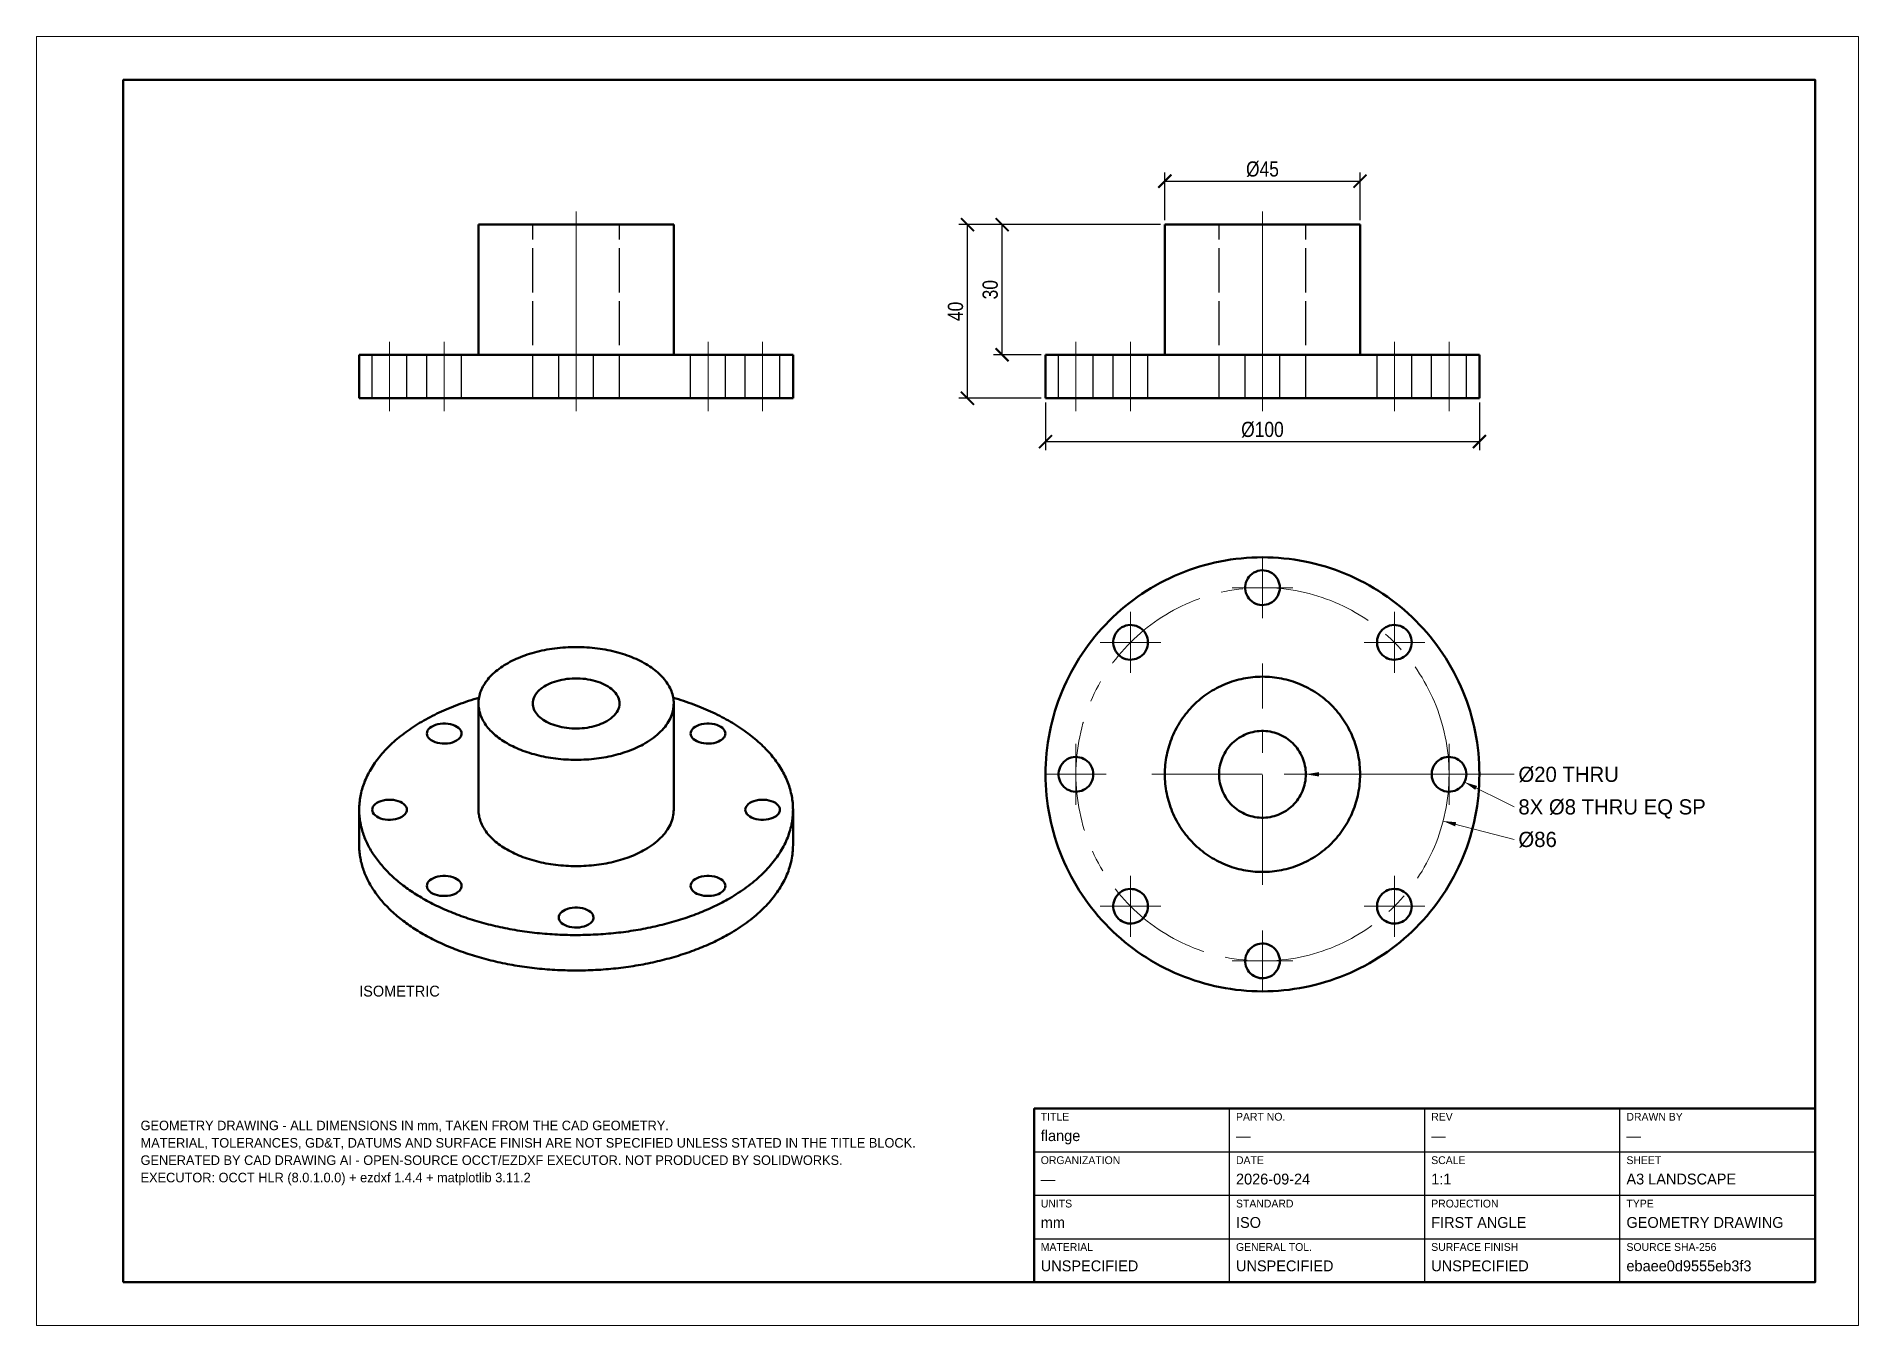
# Model space of a CAD drawing. Header units: millimetres. Extents: x 0 to 420, y 0 to 297.
import ezdxf

# ---------------------------------------------------------------- set-up
doc = ezdxf.new("R2010")
doc.units = ezdxf.units.MM
doc.header["$LTSCALE"] = 8
doc.linetypes.add('CENTER', pattern=[5.08, 3.175, -0.635, 0.635, -0.635])
doc.linetypes.add('DASHED', pattern=[1.524, 1.27, -0.254])
for name, color, linetype, lineweight in [('CENTER', 1, 'CENTER', 18), ('DIM', 5, 'Continuous', 18), ('FRAME', 7, 'Continuous', 50), ('HIDDEN', 8, 'DASHED', 25), ('NOTES', 7, 'Continuous', 18), ('SHEET', 8, 'Continuous', 13), ('TITLE', 7, 'Continuous', 25), ('VISIBLE', 7, 'Continuous', 50)]:
    doc.layers.add(name, color=color, linetype=linetype, lineweight=lineweight)
doc.styles.add('OpenSansCondensed-Light', font='OpenSansCondensed-Light.ttf')
doc.dimstyles.new('EZDXF', dxfattribs={"dimtxt": 3.5, "dimasz": 3, "dimexe": 2, "dimexo": 1, "dimgap": 1, "dimtad": 1, "dimlfac": 100, "dimzin": 12, "dimdsep": 46, "dimtxsty": 'OpenSansCondensed-Light', "dimblk": 'ARCHTICK', "dimcen": 2.5, "dimclrd": 256, "dimclre": 256, "dimclrt": 256, "dimazin": 3, "dimtfac": 0.5, "dimtmove": 2, "dimatfit": 3})

msp = doc.modelspace()

# ---------------------------------------------------------------- texts
at = {"layer": 'DIM'}
for s, p in [('Ø20 THRU', (341.6007, 125.25)), ('8X Ø8 THRU EQ SP', (341.6007, 117.75)), ('Ø86', (341.6007, 110.25))]:
    msp.add_text(s, height=3.5, dxfattribs=at).set_placement(p)
at = {"layer": 'NOTES'}
for s, height, p in [('ISOMETRIC', 2.5, (74.39, 75.80278)), ('GEOMETRY DRAWING - ALL DIMENSIONS IN mm, TAKEN FROM THE CAD GEOMETRY.', 2.2, (24, 45)), ('MATERIAL, TOLERANCES, GD&T, DATUMS AND SURFACE FINISH ARE NOT SPECIFIED UNLESS STATED IN THE TITLE BLOCK.', 2.2, (24, 41)), ('GENERATED BY CAD DRAWING AI - OPEN-SOURCE OCCT/EZDXF EXECUTOR. NOT PRODUCED BY SOLIDWORKS.', 2.2, (24, 37)), ('EXECUTOR: OCCT HLR (8.0.1.0.0) + ezdxf 1.4.4 + matplotlib 3.11.2', 2.2, (24, 33))]:
    msp.add_text(s, height=height, dxfattribs=at).set_placement(p)
at = {"layer": 'TITLE'}
for s, height, p in [('TITLE', 1.8, (231.5, 47.2)), ('PART NO.', 1.8, (276.5, 47.2)), ('REV', 1.8, (321.5, 47.2)), ('DRAWN BY', 1.8, (366.5, 47.2)), ('flange', 2.5, (231.5, 42.5)), ('—', 2.5, (276.5, 42.5)), ('—', 2.5, (321.5, 42.5)), ('—', 2.5, (366.5, 42.5)), ('ORGANIZATION', 1.8, (231.5, 37.2)), ('DATE', 1.8, (276.5, 37.2)), ('SCALE', 1.8, (321.5, 37.2)), ('SHEET', 1.8, (366.5, 37.2)), ('2026-09-24', 2.5, (276.5, 32.5)), ('1:1', 2.5, (321.5, 32.5)), ('A3 LANDSCAPE', 2.5, (366.5, 32.5)), ('—', 2.5, (231.5, 32.5)), ('UNITS', 1.8, (231.5, 27.2)), ('STANDARD', 1.8, (276.5, 27.2)), ('PROJECTION', 1.8, (321.5, 27.2)), ('TYPE', 1.8, (366.5, 27.2)), ('mm', 2.5, (231.5, 22.5)), ('ISO', 2.5, (276.5, 22.5)), ('FIRST ANGLE', 2.5, (321.5, 22.5)), ('GEOMETRY DRAWING', 2.5, (366.5, 22.5)), ('MATERIAL', 1.8, (231.5, 17.2)), ('GENERAL TOL.', 1.8, (276.5, 17.2)), ('SURFACE FINISH', 1.8, (321.5, 17.2)), ('SOURCE SHA-256', 1.8, (366.5, 17.2)), ('UNSPECIFIED', 2.5, (231.5, 12.5)), ('UNSPECIFIED', 2.5, (276.5, 12.5)), ('UNSPECIFIED', 2.5, (321.5, 12.5)), ('ebaee0d9555eb3f3', 2.5, (366.5, 12.5))]:
    msp.add_text(s, height=height, dxfattribs=at).set_placement(p)

# ---------------------------------------------------------------- blocks, each defined once
blk = doc.blocks.new('_ARCHTICK')
at = {"color": 0, "linetype": 'BYBLOCK', "const_width": 0.15}
blk.add_lwpolyline([(-0.5, -0.5), (0.5, 0.5)], dxfattribs=at)

# ---------------------------------------------------------------- dimensions: what is measured, and where the dimension line sits
at = {"layer": 'DIM'}
for base, p1, p2, text in [((260.1007, 263.6548), (260.1007, 253.65476), (305.1007, 253.65476), 'Ø45'), ((232.6007, 203.6548), (232.6007, 213.65476), (332.6007, 213.65476), 'Ø100')]:
    msp.add_linear_dim(base=base, p1=p1, p2=p2, text=text, dimstyle='EZDXF', dxfattribs=at).render()
for base, p1, p2, text in [((214.6007, 213.6548), (232.60068, 213.6548), (232.6007, 253.6548), '40'), ((222.6007, 223.6548), (232.60068, 223.6548), (260.10068, 253.6548), '30')]:
    msp.add_linear_dim(base=base, p1=p1, p2=p2, angle=90, text=text, dimstyle='EZDXF', dxfattribs=at).render()

# ---------------------------------------------------------------- linework, layer by layer
at = {"layer": 'CENTER'}
for p, q in [((124.39, 220.6548), (124.39, 256.6548)), ((124.39, 256.6548), (124.39, 210.6548)), ((282.6007, 220.6548), (282.6007, 256.6548)), ((282.6007, 256.6548), (282.6007, 210.6548)), ((81.39, 226.6548), (81.39, 210.6548)), ((93.9844, 226.6548), (93.9844, 210.6548)), ((93.9844, 226.6548), (93.9844, 210.6548)), ((124.39, 210.6548), (124.39, 226.6548)), ((124.39, 226.6548), (124.39, 210.6548)), ((124.39, 226.6548), (124.39, 210.6548)), ((154.7956, 226.6548), (154.7956, 210.6548)), ((154.7956, 226.6548), (154.7956, 210.6548)), ((167.39, 226.6548), (167.39, 210.6548)), ((239.6007, 226.6548), (239.6007, 210.6548)), ((252.1951, 226.6548), (252.1951, 210.6548)), ((252.1951, 226.6548), (252.1951, 210.6548)), ((282.6007, 210.6548), (282.6007, 226.6548)), ((282.6007, 226.6548), (282.6007, 210.6548)), ((282.6007, 226.6548), (282.6007, 210.6548)), ((313.0063, 226.6548), (313.0063, 210.6548)), ((313.0063, 226.6548), (313.0063, 210.6548)), ((325.6007, 226.6548), (325.6007, 210.6548)), ((282.6007, 163), (282.6007, 177)), ((275.6007, 170), (289.6007, 170)), ((252.1951, 150.4056), (252.1951, 164.4056)), ((313.0063, 150.4056), (313.0063, 164.4056)), ((245.1951, 157.4056), (259.1951, 157.4056)), ((306.0063, 157.4056), (320.0063, 157.4056)), ((282.6007, 101.5), (282.6007, 152.5)), ((239.6007, 120), (239.6007, 134)), ((325.6007, 120), (325.6007, 134)), ((232.6007, 127), (246.6007, 127)), ((257.1007, 127), (308.1007, 127)), ((318.6007, 127), (332.6007, 127)), ((252.1951, 89.5944), (252.1951, 103.5944)), ((313.0063, 89.5944), (313.0063, 103.5944)), ((245.1951, 96.5944), (259.1951, 96.5944)), ((306.0063, 96.5944), (320.0063, 96.5944)), ((282.6007, 77), (282.6007, 91)), ((275.6007, 84), (289.6007, 84))]:
    msp.add_line(p, q, dxfattribs=at)
msp.add_circle((282.6007, 127), 43, dxfattribs=at)
at = {"layer": 'DIM'}
for p, q in [((292.6007, 127), (340.6007, 127)), ((329.1784, 125.2111), (340.6007, 119.5)), ((324.231, 116.2335), (340.6007, 112))]:
    msp.add_line(p, q, dxfattribs=at)
for points in [[(292.6007, 127), (295.6007, 126.5), (295.6007, 127.5)], [(329.1784, 125.2111), (331.63808, 123.42225), (332.08529, 124.31668)], [(324.231, 116.2335), (327.01025, 114.99828), (327.26063, 115.96643)]]:
    msp.add_solid(points, dxfattribs=at)
at = {"layer": 'FRAME'}
for points in [[(20, 10), (410, 10), (410, 287), (20, 287)], [(230, 10), (410, 10), (410, 50), (230, 50)]]:
    msp.add_lwpolyline(points, close=True, dxfattribs=at)
at = {"layer": 'HIDDEN'}
for p, q in [((114.39, 213.65476), (114.39, 253.65476)), ((134.39, 213.65476), (134.39, 253.65476)), ((272.60068, 213.65476), (272.60068, 253.65476)), ((292.60068, 213.65476), (292.60068, 253.65476)), ((77.39, 213.65476), (77.39, 223.65476)), ((85.39, 213.65476), (85.39, 223.65476)), ((89.98441, 213.65476), (89.98441, 223.65476)), ((89.98441, 213.65476), (89.98441, 223.65476)), ((97.98441, 213.65476), (97.98441, 223.65476)), ((97.98441, 213.65476), (97.98441, 223.65476)), ((120.39, 213.65476), (120.39, 223.65476)), ((120.39, 213.65476), (120.39, 223.65476)), ((128.39, 213.65476), (128.39, 223.65476)), ((128.39, 213.65476), (128.39, 223.65476)), ((150.79559, 213.65476), (150.79559, 223.65476)), ((150.79559, 213.65476), (150.79559, 223.65476)), ((158.79559, 213.65476), (158.79559, 223.65476)), ((158.79559, 213.65476), (158.79559, 223.65476)), ((163.39, 213.65476), (163.39, 223.65476)), ((171.39, 213.65476), (171.39, 223.65476)), ((235.60068, 213.65476), (235.60068, 223.65476)), ((243.60068, 213.65476), (243.60068, 223.65476)), ((248.19509, 213.65476), (248.19509, 223.65476)), ((248.19509, 213.65476), (248.19509, 223.65476)), ((256.19509, 213.65476), (256.19509, 223.65476)), ((256.19509, 213.65476), (256.19509, 223.65476)), ((278.60068, 213.65476), (278.60068, 223.65476)), ((278.60068, 213.65476), (278.60068, 223.65476)), ((286.60068, 213.65476), (286.60068, 223.65476)), ((286.60068, 213.65476), (286.60068, 223.65476)), ((309.00627, 213.65476), (309.00627, 223.65476)), ((309.00627, 213.65476), (309.00627, 223.65476)), ((317.00627, 213.65476), (317.00627, 223.65476)), ((317.00627, 213.65476), (317.00627, 223.65476)), ((321.60068, 213.65476), (321.60068, 223.65476)), ((329.60068, 213.65476), (329.60068, 223.65476))]:
    msp.add_line(p, q, dxfattribs=at)
for points in [[(146.89, 253.65476), (146.80321, 253.65476), (146.71642, 253.65476), (146.62964, 253.65476), (146.54285, 253.65476), (146.45606, 253.65476), (146.36927, 253.65476), (146.19787, 253.65476), (145.94186, 253.65476), (145.68585, 253.65476), (145.42984, 253.65476), (145.17382, 253.65476), (144.91781, 253.65476), (144.6618, 253.65476), (144.2494, 253.65476), (143.837, 253.65476), (143.4246, 253.65476), (143.0122, 253.65476), (142.59981, 253.65476), (142.18741, 253.65476), (141.70716, 253.65476), (141.15905, 253.65476), (140.61094, 253.65476), (140.06284, 253.65476), (139.51473, 253.65476), (138.96663, 253.65476), (138.41852, 253.65476), (137.76219, 253.65476), (137.10586, 253.65476), (136.44953, 253.65476), (135.79321, 253.65476), (135.13688, 253.65476), (134.48055, 253.65476), (133.78656, 253.65476), (133.05492, 253.65476), (132.32328, 253.65476), (131.59164, 253.65476), (130.86, 253.65476), (130.12836, 253.65476), (129.39672, 253.65476), (128.62646, 253.65476), (127.85619, 253.65476), (127.08593, 253.65476), (126.31566, 253.65476), (125.5454, 253.65476), (124.77513, 253.65476), (124.00487, 253.65476), (123.2346, 253.65476), (122.46434, 253.65476), (121.69407, 253.65476), (120.92381, 253.65476), (120.15354, 253.65476), (119.38328, 253.65476), (118.65164, 253.65476), (117.92, 253.65476), (117.18836, 253.65476), (116.45672, 253.65476), (115.72508, 253.65476), (114.99344, 253.65476), (114.29945, 253.65476), (113.64312, 253.65476), (112.98679, 253.65476), (112.33047, 253.65476), (111.67414, 253.65476), (111.01781, 253.65476), (110.36148, 253.65476), (109.81337, 253.65476), (109.26527, 253.65476), (108.71716, 253.65476), (108.16906, 253.65476), (107.62095, 253.65476), (107.07284, 253.65476), (106.59259, 253.65476), (106.18019, 253.65476), (105.7678, 253.65476), (105.3554, 253.65476), (104.943, 253.65476), (104.5306, 253.65476), (104.1182, 253.65476), (103.86219, 253.65476), (103.60618, 253.65476), (103.35016, 253.65476), (103.09415, 253.65476), (102.83814, 253.65476), (102.58213, 253.65476), (102.41073, 253.65476), (102.32394, 253.65476), (102.23715, 253.65476), (102.15036, 253.65476), (102.06358, 253.65476), (101.97679, 253.65476), (101.89, 253.65476)], [(134.39, 253.65476), (134.30439, 253.65476), (134.21878, 253.65476), (134.12124, 253.65476), (133.8687, 253.65476), (133.61615, 253.65476), (133.34157, 253.65476), (132.93476, 253.65476), (132.52795, 253.65476), (132.09246, 253.65476), (131.55178, 253.65476), (131.0111, 253.65476), (130.43992, 253.65476), (129.79248, 253.65476), (129.14505, 253.65476), (128.47108, 253.65476), (127.74935, 253.65476), (127.02762, 253.65476), (126.28957, 253.65476), (125.52974, 253.65476), (124.76991, 253.65476), (124.01009, 253.65476), (123.25026, 253.65476), (122.49043, 253.65476), (121.75238, 253.65476), (121.03065, 253.65476), (120.30892, 253.65476), (119.63495, 253.65476), (118.98752, 253.65476), (118.34008, 253.65476), (117.7689, 253.65476), (117.22822, 253.65476), (116.68754, 253.65476), (116.25205, 253.65476), (115.84524, 253.65476), (115.43843, 253.65476), (115.16385, 253.65476), (114.9113, 253.65476), (114.65876, 253.65476), (114.56122, 253.65476), (114.47561, 253.65476), (114.39, 253.65476)], [(114.39, 253.65476), (114.43401, 253.65476), (114.52802, 253.65476), (114.67177, 253.65476), (114.88908, 253.65476), (115.16574, 253.65476), (115.4888, 253.65476), (115.86851, 253.65476), (116.31211, 253.65476), (116.79586, 253.65476), (117.31893, 253.65476), (117.90425, 253.65476), (118.52093, 253.65476), (119.16783, 253.65476), (119.85487, 253.65476), (120.56919, 253.65476), (121.30273, 253.65476), (122.05703, 253.65476), (122.82813, 253.65476), (123.60625, 253.65476), (124.39, 253.65476)], [(124.39, 253.65476), (125.17375, 253.65476), (125.95187, 253.65476), (126.72297, 253.65476), (127.47727, 253.65476), (128.21081, 253.65476), (128.92513, 253.65476), (129.61217, 253.65476), (130.25907, 253.65476), (130.87575, 253.65476), (131.46107, 253.65476), (131.98414, 253.65476), (132.46789, 253.65476), (132.91149, 253.65476), (133.2912, 253.65476), (133.61426, 253.65476), (133.89092, 253.65476), (134.10823, 253.65476), (134.25198, 253.65476), (134.34599, 253.65476), (134.39, 253.65476)], [(305.10068, 253.65476), (305.01389, 253.65476), (304.9271, 253.65476), (304.84031, 253.65476), (304.75353, 253.65476), (304.66674, 253.65476), (304.57995, 253.65476), (304.40855, 253.65476), (304.15254, 253.65476), (303.89653, 253.65476), (303.64051, 253.65476), (303.3845, 253.65476), (303.12849, 253.65476), (302.87248, 253.65476), (302.46008, 253.65476), (302.04768, 253.65476), (301.63528, 253.65476), (301.22288, 253.65476), (300.81048, 253.65476), (300.39809, 253.65476), (299.91783, 253.65476), (299.36973, 253.65476), (298.82162, 253.65476), (298.27352, 253.65476), (297.72541, 253.65476), (297.1773, 253.65476), (296.6292, 253.65476), (295.97287, 253.65476), (295.31654, 253.65476), (294.66021, 253.65476), (294.00388, 253.65476), (293.34756, 253.65476), (292.69123, 253.65476), (291.99724, 253.65476), (291.2656, 253.65476), (290.53396, 253.65476), (289.80232, 253.65476), (289.07068, 253.65476), (288.33904, 253.65476), (287.6074, 253.65476), (286.83713, 253.65476), (286.06687, 253.65476), (285.2966, 253.65476), (284.52634, 253.65476), (283.75608, 253.65476), (282.98581, 253.65476), (282.21555, 253.65476), (281.44528, 253.65476), (280.67502, 253.65476), (279.90475, 253.65476), (279.13449, 253.65476), (278.36422, 253.65476), (277.59396, 253.65476), (276.86232, 253.65476), (276.13068, 253.65476), (275.39904, 253.65476), (274.6674, 253.65476), (273.93575, 253.65476), (273.20411, 253.65476), (272.51013, 253.65476), (271.8538, 253.65476), (271.19747, 253.65476), (270.54114, 253.65476), (269.88481, 253.65476), (269.22849, 253.65476), (268.57216, 253.65476), (268.02405, 253.65476), (267.47595, 253.65476), (266.92784, 253.65476), (266.37973, 253.65476), (265.83163, 253.65476), (265.28352, 253.65476), (264.80327, 253.65476), (264.39087, 253.65476), (263.97847, 253.65476), (263.56607, 253.65476), (263.15368, 253.65476), (262.74128, 253.65476), (262.32888, 253.65476), (262.07287, 253.65476), (261.81685, 253.65476), (261.56084, 253.65476), (261.30483, 253.65476), (261.04882, 253.65476), (260.79281, 253.65476), (260.62141, 253.65476), (260.53462, 253.65476), (260.44783, 253.65476), (260.36104, 253.65476), (260.27425, 253.65476), (260.18747, 253.65476), (260.10068, 253.65476)], [(292.60068, 253.65476), (292.51507, 253.65476), (292.42945, 253.65476), (292.33192, 253.65476), (292.07938, 253.65476), (291.82683, 253.65476), (291.55225, 253.65476), (291.14544, 253.65476), (290.73863, 253.65476), (290.30313, 253.65476), (289.76245, 253.65476), (289.22178, 253.65476), (288.65059, 253.65476), (288.00316, 253.65476), (287.35572, 253.65476), (286.68176, 253.65476), (285.96003, 253.65476), (285.2383, 253.65476), (284.50025, 253.65476), (283.74042, 253.65476), (282.98059, 253.65476), (282.22076, 253.65476), (281.46094, 253.65476), (280.70111, 253.65476), (279.96305, 253.65476), (279.24133, 253.65476), (278.5196, 253.65476), (277.84563, 253.65476), (277.1982, 253.65476), (276.55076, 253.65476), (275.97958, 253.65476), (275.4389, 253.65476), (274.89822, 253.65476), (274.46273, 253.65476), (274.05592, 253.65476), (273.64911, 253.65476), (273.37452, 253.65476), (273.12198, 253.65476), (272.86944, 253.65476), (272.7719, 253.65476), (272.68629, 253.65476), (272.60068, 253.65476)], [(272.60068, 253.65476), (272.68629, 253.65476), (272.7719, 253.65476), (272.86944, 253.65476), (273.12198, 253.65476), (273.37452, 253.65476), (273.64911, 253.65476), (274.05592, 253.65476), (274.46273, 253.65476), (274.89822, 253.65476), (275.4389, 253.65476), (275.97958, 253.65476), (276.55076, 253.65476), (277.1982, 253.65476), (277.84563, 253.65476), (278.5196, 253.65476), (279.24133, 253.65476), (279.96305, 253.65476), (280.70111, 253.65476), (281.46094, 253.65476), (282.22076, 253.65476), (282.98059, 253.65476), (283.74042, 253.65476), (284.50025, 253.65476), (285.2383, 253.65476), (285.96003, 253.65476), (286.68176, 253.65476), (287.35572, 253.65476), (288.00316, 253.65476), (288.65059, 253.65476), (289.22178, 253.65476), (289.76245, 253.65476), (290.30313, 253.65476), (290.73863, 253.65476), (291.14544, 253.65476), (291.55225, 253.65476), (291.82683, 253.65476), (292.07938, 253.65476), (292.33192, 253.65476), (292.42945, 253.65476), (292.51507, 253.65476), (292.60068, 253.65476)], [(174.39, 223.65476), (174.30268, 223.65476), (174.21537, 223.65476), (174.12805, 223.65476), (174.04074, 223.65476), (173.95342, 223.65476), (173.86611, 223.65476), (173.77879, 223.65476), (173.69147, 223.65476), (173.60416, 223.65476), (173.51684, 223.65476), (173.42953, 223.65476), (173.34221, 223.65476), (173.2549, 223.65476), (173.16758, 223.65476), (172.97082, 223.65476), (172.71325, 223.65476), (172.45568, 223.65476), (172.19811, 223.65476), (171.94054, 223.65476), (171.68297, 223.65476), (171.4254, 223.65476), (171.16783, 223.65476), (170.91027, 223.65476), (170.6527, 223.65476), (170.39513, 223.65476), (170.13756, 223.65476), (169.87999, 223.65476), (169.62242, 223.65476), (169.3199, 223.65476), (168.90499, 223.65476), (168.49009, 223.65476), (168.07518, 223.65476), (167.66027, 223.65476), (167.24537, 223.65476), (166.83046, 223.65476), (166.41555, 223.65476), (166.00065, 223.65476), (165.58574, 223.65476), (165.17084, 223.65476), (164.75593, 223.65476), (164.34102, 223.65476), (163.92612, 223.65476), (163.51121, 223.65476), (162.96952, 223.65476), (162.41809, 223.65476), (161.86665, 223.65476), (161.31521, 223.65476), (160.76377, 223.65476), (160.21233, 223.65476), (159.66089, 223.65476), (159.10945, 223.65476), (158.55801, 223.65476), (158.00658, 223.65476), (157.45514, 223.65476), (156.9037, 223.65476), (156.35226, 223.65476), (155.80082, 223.65476), (155.18716, 223.65476), (154.52684, 223.65476), (153.86653, 223.65476), (153.20621, 223.65476), (152.54589, 223.65476), (151.88557, 223.65476), (151.22525, 223.65476), (150.56493, 223.65476), (149.90461, 223.65476), (149.24429, 223.65476), (148.58397, 223.65476), (147.92365, 223.65476), (147.26333, 223.65476), (146.60301, 223.65476), (145.92645, 223.65476), (145.19036, 223.65476), (144.45427, 223.65476), (143.71819, 223.65476), (142.9821, 223.65476), (142.24601, 223.65476), (141.50992, 223.65476), (140.77383, 223.65476), (140.03774, 223.65476), (139.30165, 223.65476), (138.56556, 223.65476), (137.82947, 223.65476), (137.09338, 223.65476), (136.35729, 223.65476), (135.6212, 223.65476), (134.85181, 223.65476), (134.07686, 223.65476), (133.30191, 223.65476), (132.52696, 223.65476), (131.75201, 223.65476), (130.97706, 223.65476), (130.20211, 223.65476), (129.42717, 223.65476), (128.65222, 223.65476), (127.87727, 223.65476), (127.10232, 223.65476), (126.32737, 223.65476), (125.55242, 223.65476), (124.77747, 223.65476), (124.00253, 223.65476), (123.22758, 223.65476), (122.45263, 223.65476), (121.67768, 223.65476), (120.90273, 223.65476), (120.12778, 223.65476), (119.35283, 223.65476), (118.57789, 223.65476), (117.80294, 223.65476), (117.02799, 223.65476), (116.25304, 223.65476), (115.47809, 223.65476), (114.70314, 223.65476), (113.92819, 223.65476), (113.1588, 223.65476), (112.42271, 223.65476), (111.68662, 223.65476), (110.95053, 223.65476), (110.21444, 223.65476), (109.47835, 223.65476), (108.74226, 223.65476), (108.00617, 223.65476), (107.27008, 223.65476), (106.53399, 223.65476), (105.7979, 223.65476), (105.06181, 223.65476), (104.32573, 223.65476), (103.58964, 223.65476), (102.85355, 223.65476), (102.17699, 223.65476), (101.51667, 223.65476), (100.85635, 223.65476), (100.19603, 223.65476), (99.53571, 223.65476), (98.87539, 223.65476), (98.21507, 223.65476), (97.55475, 223.65476), (96.89443, 223.65476), (96.23411, 223.65476), (95.57379, 223.65476), (94.91347, 223.65476), (94.25316, 223.65476), (93.59284, 223.65476), (92.97918, 223.65476), (92.42774, 223.65476), (91.8763, 223.65476), (91.32486, 223.65476), (90.77342, 223.65476), (90.22199, 223.65476), (89.67055, 223.65476), (89.11911, 223.65476), (88.56767, 223.65476), (88.01623, 223.65476), (87.46479, 223.65476), (86.91335, 223.65476), (86.36191, 223.65476), (85.81048, 223.65476), (85.26879, 223.65476), (84.85388, 223.65476), (84.43898, 223.65476), (84.02407, 223.65476), (83.60916, 223.65476), (83.19426, 223.65476), (82.77935, 223.65476), (82.36445, 223.65476), (81.94954, 223.65476), (81.53463, 223.65476), (81.11973, 223.65476), (80.70482, 223.65476), (80.28991, 223.65476), (79.87501, 223.65476), (79.4601, 223.65476), (79.15758, 223.65476), (78.90001, 223.65476), (78.64244, 223.65476), (78.38487, 223.65476), (78.1273, 223.65476), (77.86973, 223.65476), (77.61217, 223.65476), (77.3546, 223.65476), (77.09703, 223.65476), (76.83946, 223.65476), (76.58189, 223.65476), (76.32432, 223.65476), (76.06675, 223.65476), (75.80918, 223.65476), (75.61242, 223.65476), (75.5251, 223.65476), (75.43779, 223.65476), (75.35047, 223.65476), (75.26316, 223.65476), (75.17584, 223.65476), (75.08853, 223.65476), (75.00121, 223.65476), (74.91389, 223.65476), (74.82658, 223.65476), (74.73926, 223.65476), (74.65195, 223.65476), (74.56463, 223.65476), (74.47732, 223.65476), (74.39, 223.65476)], [(85.39, 223.65476), (85.30741, 223.65476), (85.09829, 223.65476), (84.76962, 223.65476), (84.33104, 223.65476), (83.79473, 223.65476), (83.17015, 223.65476), (82.47901, 223.65476), (81.75651, 223.65476), (81.02349, 223.65476), (80.30099, 223.65476), (79.60985, 223.65476), (78.98527, 223.65476), (78.44896, 223.65476), (78.01038, 223.65476), (77.68171, 223.65476), (77.47259, 223.65476), (77.39, 223.65476)], [(77.39, 223.65476), (77.45689, 223.65476), (77.63354, 223.65476), (77.93078, 223.65476), (78.3291, 223.65476), (78.82171, 223.65476), (79.39274, 223.65476), (80.02284, 223.65476), (80.69646, 223.65476), (81.39, 223.65476)], [(81.39, 223.65476), (82.08354, 223.65476), (82.75716, 223.65476), (83.38726, 223.65476), (83.95829, 223.65476), (84.4509, 223.65476), (84.84922, 223.65476), (85.14646, 223.65476), (85.32311, 223.65476), (85.39, 223.65476)], [(97.98441, 223.65476), (97.90182, 223.65476), (97.6927, 223.65476), (97.36403, 223.65476), (96.92545, 223.65476), (96.38914, 223.65476), (95.76456, 223.65476), (95.07342, 223.65476), (94.35091, 223.65476), (93.6179, 223.65476), (92.89539, 223.65476), (92.20426, 223.65476), (91.57968, 223.65476), (91.04337, 223.65476), (90.60479, 223.65476), (90.27612, 223.65476), (90.067, 223.65476), (89.98441, 223.65476)], [(89.98441, 223.65476), (90.0513, 223.65476), (90.22795, 223.65476), (90.52519, 223.65476), (90.9235, 223.65476), (91.41612, 223.65476), (91.98714, 223.65476), (92.61725, 223.65476), (93.29087, 223.65476), (93.98441, 223.65476)], [(97.98441, 223.65476), (97.90182, 223.65476), (97.6927, 223.65476), (97.36403, 223.65476), (96.92545, 223.65476), (96.38914, 223.65476), (95.76456, 223.65476), (95.07342, 223.65476), (94.35091, 223.65476), (93.6179, 223.65476), (92.89539, 223.65476), (92.20426, 223.65476), (91.57968, 223.65476), (91.04337, 223.65476), (90.60479, 223.65476), (90.27612, 223.65476), (90.067, 223.65476), (89.98441, 223.65476)], [(89.98441, 223.65476), (90.0513, 223.65476), (90.22795, 223.65476), (90.52519, 223.65476), (90.9235, 223.65476), (91.41612, 223.65476), (91.98714, 223.65476), (92.61725, 223.65476), (93.29087, 223.65476), (93.98441, 223.65476)], [(93.98441, 223.65476), (94.67795, 223.65476), (95.35157, 223.65476), (95.98167, 223.65476), (96.55269, 223.65476), (97.04531, 223.65476), (97.44363, 223.65476), (97.74087, 223.65476), (97.91751, 223.65476), (97.98441, 223.65476)], [(93.98441, 223.65476), (94.67795, 223.65476), (95.35157, 223.65476), (95.98167, 223.65476), (96.55269, 223.65476), (97.04531, 223.65476), (97.44363, 223.65476), (97.74087, 223.65476), (97.91751, 223.65476), (97.98441, 223.65476)], [(146.89, 223.65476), (146.80321, 223.65476), (146.71642, 223.65476), (146.62964, 223.65476), (146.54285, 223.65476), (146.45606, 223.65476), (146.36927, 223.65476), (146.19787, 223.65476), (145.94186, 223.65476), (145.68585, 223.65476), (145.42984, 223.65476), (145.17382, 223.65476), (144.91781, 223.65476), (144.6618, 223.65476), (144.2494, 223.65476), (143.837, 223.65476), (143.4246, 223.65476), (143.0122, 223.65476), (142.59981, 223.65476), (142.18741, 223.65476), (141.70716, 223.65476), (141.15905, 223.65476), (140.61094, 223.65476), (140.06284, 223.65476), (139.51473, 223.65476), (138.96663, 223.65476), (138.41852, 223.65476), (137.76219, 223.65476), (137.10586, 223.65476), (136.44953, 223.65476), (135.79321, 223.65476), (135.13688, 223.65476), (134.48055, 223.65476), (133.78656, 223.65476), (133.05492, 223.65476), (132.32328, 223.65476), (131.59164, 223.65476), (130.86, 223.65476), (130.12836, 223.65476), (129.39672, 223.65476), (128.62646, 223.65476), (127.85619, 223.65476), (127.08593, 223.65476), (126.31566, 223.65476), (125.5454, 223.65476), (124.77513, 223.65476), (124.00487, 223.65476), (123.2346, 223.65476), (122.46434, 223.65476), (121.69407, 223.65476), (120.92381, 223.65476), (120.15354, 223.65476), (119.38328, 223.65476), (118.65164, 223.65476), (117.92, 223.65476), (117.18836, 223.65476), (116.45672, 223.65476), (115.72508, 223.65476), (114.99344, 223.65476), (114.29945, 223.65476), (113.64312, 223.65476), (112.98679, 223.65476), (112.33047, 223.65476), (111.67414, 223.65476), (111.01781, 223.65476), (110.36148, 223.65476), (109.81337, 223.65476), (109.26527, 223.65476), (108.71716, 223.65476), (108.16906, 223.65476), (107.62095, 223.65476), (107.07284, 223.65476), (106.59259, 223.65476), (106.18019, 223.65476), (105.7678, 223.65476), (105.3554, 223.65476), (104.943, 223.65476), (104.5306, 223.65476), (104.1182, 223.65476), (103.86219, 223.65476), (103.60618, 223.65476), (103.35016, 223.65476), (103.09415, 223.65476), (102.83814, 223.65476), (102.58213, 223.65476), (102.41073, 223.65476), (102.32394, 223.65476), (102.23715, 223.65476), (102.15036, 223.65476), (102.06358, 223.65476), (101.97679, 223.65476), (101.89, 223.65476)], [(101.89, 223.65476), (101.93401, 223.65476), (101.97803, 223.65476), (102.02204, 223.65476), (102.13479, 223.65476), (102.26628, 223.65476), (102.39777, 223.65476), (102.5783, 223.65476), (102.79561, 223.65476), (103.01292, 223.65476), (103.25991, 223.65476), (103.56031, 223.65476), (103.86071, 223.65476), (104.17245, 223.65476), (104.55216, 223.65476), (104.93187, 223.65476), (105.31158, 223.65476), (105.76051, 223.65476), (106.21476, 223.65476), (106.66901, 223.65476), (107.17242, 223.65476), (107.69549, 223.65476), (108.21856, 223.65476), (108.77276, 223.65476), (109.35808, 223.65476), (109.94339, 223.65476), (110.54439, 223.65476), (111.1846, 223.65476), (111.8248, 223.65476), (112.46835, 223.65476), (113.15539, 223.65476), (113.84243, 223.65476), (114.52947, 223.65476), (115.24924, 223.65476), (115.97448, 223.65476), (116.69971, 223.65476), (117.44363, 223.65476), (118.19794, 223.65476), (118.95225, 223.65476), (119.71495, 223.65476), (120.48884, 223.65476), (121.26274, 223.65476), (122.03875, 223.65476), (122.8225, 223.65476), (123.60625, 223.65476), (124.39, 223.65476)], [(128.39, 223.65476), (128.30225, 223.65476), (128.06783, 223.65476), (127.69603, 223.65476), (127.20064, 223.65476), (126.59955, 223.65476), (125.91417, 223.65476), (125.16882, 223.65476), (124.39, 223.65476), (123.61118, 223.65476), (122.86583, 223.65476), (122.18045, 223.65476), (121.57936, 223.65476), (121.08397, 223.65476), (120.71217, 223.65476), (120.47775, 223.65476), (120.39, 223.65476)], [(120.39, 223.65476), (120.4715, 223.65476), (120.7003, 223.65476), (121.068, 223.65476), (121.56157, 223.65476), (122.17041, 223.65476), (122.86167, 223.65476), (123.61047, 223.65476), (124.39, 223.65476)], [(128.39, 223.65476), (128.30225, 223.65476), (128.06783, 223.65476), (127.69603, 223.65476), (127.20064, 223.65476), (126.59955, 223.65476), (125.91417, 223.65476), (125.16882, 223.65476), (124.39, 223.65476), (123.61118, 223.65476), (122.86583, 223.65476), (122.18045, 223.65476), (121.57936, 223.65476), (121.08397, 223.65476), (120.71217, 223.65476), (120.47775, 223.65476), (120.39, 223.65476)], [(120.39, 223.65476), (120.4715, 223.65476), (120.7003, 223.65476), (121.068, 223.65476), (121.56157, 223.65476), (122.17041, 223.65476), (122.86167, 223.65476), (123.61047, 223.65476), (124.39, 223.65476)], [(124.39, 223.65476), (125.08354, 223.65476), (125.75716, 223.65476), (126.38726, 223.65476), (126.95829, 223.65476), (127.4509, 223.65476), (127.84922, 223.65476), (128.14646, 223.65476), (128.32311, 223.65476), (128.39, 223.65476)], [(124.39, 223.65476), (125.16953, 223.65476), (125.91833, 223.65476), (126.60959, 223.65476), (127.21843, 223.65476), (127.712, 223.65476), (128.0797, 223.65476), (128.3085, 223.65476), (128.39, 223.65476)], [(124.39, 223.65476), (125.15671, 223.65476), (125.92343, 223.65476), (126.69014, 223.65476), (127.44997, 223.65476), (128.20704, 223.65476), (128.96411, 223.65476), (129.71297, 223.65476), (130.45088, 223.65476), (131.18879, 223.65476), (131.92263, 223.65476), (132.6321, 223.65476), (133.34156, 223.65476), (134.05103, 223.65476), (134.72847, 223.65476), (135.40057, 223.65476), (136.07268, 223.65476), (136.7186, 223.65476), (137.34489, 223.65476), (137.97117, 223.65476), (138.58212, 223.65476), (139.15471, 223.65476), (139.72731, 223.65476), (140.2999, 223.65476), (140.8116, 223.65476), (141.32331, 223.65476), (141.83501, 223.65476), (142.29862, 223.65476), (142.74299, 223.65476), (143.18737, 223.65476), (143.60049, 223.65476), (143.97195, 223.65476), (144.34341, 223.65476), (144.70378, 223.65476), (144.99765, 223.65476), (145.29152, 223.65476), (145.58539, 223.65476), (145.80959, 223.65476), (146.02218, 223.65476), (146.23477, 223.65476), (146.39938, 223.65476), (146.52801, 223.65476), (146.65665, 223.65476), (146.76083, 223.65476), (146.80388, 223.65476), (146.84694, 223.65476), (146.89, 223.65476)], [(158.79559, 223.65476), (158.713, 223.65476), (158.50388, 223.65476), (158.17521, 223.65476), (157.73663, 223.65476), (157.20032, 223.65476), (156.57574, 223.65476), (155.88461, 223.65476), (155.1621, 223.65476), (154.42909, 223.65476), (153.70658, 223.65476), (153.01544, 223.65476), (152.39086, 223.65476), (151.85455, 223.65476), (151.41597, 223.65476), (151.0873, 223.65476), (150.87818, 223.65476), (150.79559, 223.65476)], [(150.79559, 223.65476), (150.86249, 223.65476), (151.03913, 223.65476), (151.33637, 223.65476), (151.73469, 223.65476), (152.22731, 223.65476), (152.79833, 223.65476), (153.42843, 223.65476), (154.10205, 223.65476), (154.79559, 223.65476)], [(158.79559, 223.65476), (158.713, 223.65476), (158.50388, 223.65476), (158.17521, 223.65476), (157.73663, 223.65476), (157.20032, 223.65476), (156.57574, 223.65476), (155.88461, 223.65476), (155.1621, 223.65476), (154.42909, 223.65476), (153.70658, 223.65476), (153.01544, 223.65476), (152.39086, 223.65476), (151.85455, 223.65476), (151.41597, 223.65476), (151.0873, 223.65476), (150.87818, 223.65476), (150.79559, 223.65476)], [(150.79559, 223.65476), (150.86249, 223.65476), (151.03913, 223.65476), (151.33637, 223.65476), (151.73469, 223.65476), (152.22731, 223.65476), (152.79833, 223.65476), (153.42843, 223.65476), (154.10205, 223.65476), (154.79559, 223.65476)], [(154.79559, 223.65476), (155.48913, 223.65476), (156.16275, 223.65476), (156.79286, 223.65476), (157.36388, 223.65476), (157.8565, 223.65476), (158.25481, 223.65476), (158.55205, 223.65476), (158.7287, 223.65476), (158.79559, 223.65476)], [(154.79559, 223.65476), (155.48913, 223.65476), (156.16275, 223.65476), (156.79286, 223.65476), (157.36388, 223.65476), (157.8565, 223.65476), (158.25481, 223.65476), (158.55205, 223.65476), (158.7287, 223.65476), (158.79559, 223.65476)], [(171.39, 223.65476), (171.30741, 223.65476), (171.09829, 223.65476), (170.76962, 223.65476), (170.33104, 223.65476), (169.79473, 223.65476), (169.17015, 223.65476), (168.47901, 223.65476), (167.75651, 223.65476), (167.02349, 223.65476), (166.30099, 223.65476), (165.60985, 223.65476), (164.98527, 223.65476), (164.44896, 223.65476), (164.01038, 223.65476), (163.68171, 223.65476), (163.47259, 223.65476), (163.39, 223.65476)], [(163.39, 223.65476), (163.45689, 223.65476), (163.63354, 223.65476), (163.93078, 223.65476), (164.3291, 223.65476), (164.82171, 223.65476), (165.39274, 223.65476), (166.02284, 223.65476), (166.69646, 223.65476), (167.39, 223.65476)], [(167.39, 223.65476), (168.08354, 223.65476), (168.75716, 223.65476), (169.38726, 223.65476), (169.95829, 223.65476), (170.4509, 223.65476), (170.84922, 223.65476), (171.14646, 223.65476), (171.32311, 223.65476), (171.39, 223.65476)], [(332.60068, 223.65476), (332.51293, 223.65476), (332.42517, 223.65476), (332.33742, 223.65476), (332.24967, 223.65476), (332.16192, 223.65476), (332.07416, 223.65476), (331.98641, 223.65476), (331.89866, 223.65476), (331.81091, 223.65476), (331.72316, 223.65476), (331.6354, 223.65476), (331.54765, 223.65476), (331.4599, 223.65476), (331.37215, 223.65476), (331.16218, 223.65476), (330.90332, 223.65476), (330.64446, 223.65476), (330.38561, 223.65476), (330.12675, 223.65476), (329.86789, 223.65476), (329.60904, 223.65476), (329.35018, 223.65476), (329.09132, 223.65476), (328.83247, 223.65476), (328.57361, 223.65476), (328.31475, 223.65476), (328.0559, 223.65476), (327.79704, 223.65476), (327.47042, 223.65476), (327.05343, 223.65476), (326.63645, 223.65476), (326.21947, 223.65476), (325.80249, 223.65476), (325.38551, 223.65476), (324.96853, 223.65476), (324.55155, 223.65476), (324.13457, 223.65476), (323.71759, 223.65476), (323.30061, 223.65476), (322.88363, 223.65476), (322.46665, 223.65476), (322.04966, 223.65476), (321.61308, 223.65476), (321.05889, 223.65476), (320.50469, 223.65476), (319.95049, 223.65476), (319.3963, 223.65476), (318.8421, 223.65476), (318.28791, 223.65476), (317.73371, 223.65476), (317.17951, 223.65476), (316.62532, 223.65476), (316.07112, 223.65476), (315.51693, 223.65476), (314.96273, 223.65476), (314.40853, 223.65476), (313.85434, 223.65476), (313.20635, 223.65476), (312.54273, 223.65476), (311.87911, 223.65476), (311.21549, 223.65476), (310.55187, 223.65476), (309.88824, 223.65476), (309.22462, 223.65476), (308.561, 223.65476), (307.89738, 223.65476), (307.23376, 223.65476), (306.57014, 223.65476), (305.90652, 223.65476), (305.2429, 223.65476), (304.57927, 223.65476), (303.87214, 223.65476), (303.13237, 223.65476), (302.3926, 223.65476), (301.65283, 223.65476), (300.91306, 223.65476), (300.17329, 223.65476), (299.43352, 223.65476), (298.69375, 223.65476), (297.95398, 223.65476), (297.21421, 223.65476), (296.47444, 223.65476), (295.73467, 223.65476), (294.9949, 223.65476), (294.25513, 223.65476), (293.5042, 223.65476), (292.72538, 223.65476), (291.94656, 223.65476), (291.16773, 223.65476), (290.38891, 223.65476), (289.61009, 223.65476), (288.83126, 223.65476), (288.05244, 223.65476), (287.27362, 223.65476), (286.49479, 223.65476), (285.71597, 223.65476), (284.93715, 223.65476), (284.15832, 223.65476), (283.3795, 223.65476), (282.60068, 223.65476), (281.82185, 223.65476), (281.04303, 223.65476), (280.26421, 223.65476), (279.48539, 223.65476), (278.70656, 223.65476), (277.92774, 223.65476), (277.14892, 223.65476), (276.37009, 223.65476), (275.59127, 223.65476), (274.81245, 223.65476), (274.03362, 223.65476), (273.2548, 223.65476), (272.47598, 223.65476), (271.69715, 223.65476), (270.94622, 223.65476), (270.20645, 223.65476), (269.46668, 223.65476), (268.72691, 223.65476), (267.98715, 223.65476), (267.24738, 223.65476), (266.50761, 223.65476), (265.76784, 223.65476), (265.02807, 223.65476), (264.2883, 223.65476), (263.54853, 223.65476), (262.80876, 223.65476), (262.06899, 223.65476), (261.32922, 223.65476), (260.62208, 223.65476), (259.95846, 223.65476), (259.29484, 223.65476), (258.63122, 223.65476), (257.9676, 223.65476), (257.30398, 223.65476), (256.64035, 223.65476), (255.97673, 223.65476), (255.31311, 223.65476), (254.64949, 223.65476), (253.98587, 223.65476), (253.32225, 223.65476), (252.65863, 223.65476), (251.99501, 223.65476), (251.34702, 223.65476), (250.79282, 223.65476), (250.23863, 223.65476), (249.68443, 223.65476), (249.13023, 223.65476), (248.57604, 223.65476), (248.02184, 223.65476), (247.46765, 223.65476), (246.91345, 223.65476), (246.35925, 223.65476), (245.80506, 223.65476), (245.25086, 223.65476), (244.69667, 223.65476), (244.14247, 223.65476), (243.58827, 223.65476), (243.15169, 223.65476), (242.73471, 223.65476), (242.31773, 223.65476), (241.90075, 223.65476), (241.48377, 223.65476), (241.06679, 223.65476), (240.64981, 223.65476), (240.23283, 223.65476), (239.81585, 223.65476), (239.39886, 223.65476), (238.98188, 223.65476), (238.5649, 223.65476), (238.14792, 223.65476), (237.73094, 223.65476), (237.40432, 223.65476), (237.14546, 223.65476), (236.8866, 223.65476), (236.62775, 223.65476), (236.36889, 223.65476), (236.11003, 223.65476), (235.85118, 223.65476), (235.59232, 223.65476), (235.33346, 223.65476), (235.07461, 223.65476), (234.81575, 223.65476), (234.55689, 223.65476), (234.29804, 223.65476), (234.03918, 223.65476), (233.82921, 223.65476), (233.74146, 223.65476), (233.65371, 223.65476), (233.56595, 223.65476), (233.4782, 223.65476), (233.39045, 223.65476), (233.3027, 223.65476), (233.21494, 223.65476), (233.12719, 223.65476), (233.03944, 223.65476), (232.95169, 223.65476), (232.86394, 223.65476), (232.77618, 223.65476), (232.68843, 223.65476), (232.60068, 223.65476)], [(243.60068, 223.65476), (243.51809, 223.65476), (243.30897, 223.65476), (242.98029, 223.65476), (242.54172, 223.65476), (242.00541, 223.65476), (241.38083, 223.65476), (240.68969, 223.65476), (239.96718, 223.65476), (239.23417, 223.65476), (238.51166, 223.65476), (237.82053, 223.65476), (237.19595, 223.65476), (236.65964, 223.65476), (236.22106, 223.65476), (235.89239, 223.65476), (235.68327, 223.65476), (235.60068, 223.65476)], [(235.60068, 223.65476), (235.68327, 223.65476), (235.89239, 223.65476), (236.22106, 223.65476), (236.65964, 223.65476), (237.19595, 223.65476), (237.82053, 223.65476), (238.51166, 223.65476), (239.23417, 223.65476), (239.96718, 223.65476), (240.68969, 223.65476), (241.38083, 223.65476), (242.00541, 223.65476), (242.54172, 223.65476), (242.98029, 223.65476), (243.30897, 223.65476), (243.51809, 223.65476), (243.60068, 223.65476)], [(256.19509, 223.65476), (256.10733, 223.65476), (255.87292, 223.65476), (255.50112, 223.65476), (255.00573, 223.65476), (254.40464, 223.65476), (253.71926, 223.65476), (252.97391, 223.65476), (252.19509, 223.65476), (251.41626, 223.65476), (250.67091, 223.65476), (249.98554, 223.65476), (249.38444, 223.65476), (248.88905, 223.65476), (248.51725, 223.65476), (248.28284, 223.65476), (248.19509, 223.65476)], [(248.19509, 223.65476), (248.28284, 223.65476), (248.51725, 223.65476), (248.88905, 223.65476), (249.38444, 223.65476), (249.98554, 223.65476), (250.67091, 223.65476), (251.41626, 223.65476), (252.19509, 223.65476), (252.97391, 223.65476), (253.71926, 223.65476), (254.40464, 223.65476), (255.00573, 223.65476), (255.50112, 223.65476), (255.87292, 223.65476), (256.10733, 223.65476), (256.19509, 223.65476)], [(256.19509, 223.65476), (256.10733, 223.65476), (255.87292, 223.65476), (255.50112, 223.65476), (255.00573, 223.65476), (254.40464, 223.65476), (253.71926, 223.65476), (252.97391, 223.65476), (252.19509, 223.65476), (251.41626, 223.65476), (250.67091, 223.65476), (249.98554, 223.65476), (249.38444, 223.65476), (248.88905, 223.65476), (248.51725, 223.65476), (248.28284, 223.65476), (248.19509, 223.65476)], [(248.19509, 223.65476), (248.28284, 223.65476), (248.51725, 223.65476), (248.88905, 223.65476), (249.38444, 223.65476), (249.98554, 223.65476), (250.67091, 223.65476), (251.41626, 223.65476), (252.19509, 223.65476), (252.97391, 223.65476), (253.71926, 223.65476), (254.40464, 223.65476), (255.00573, 223.65476), (255.50112, 223.65476), (255.87292, 223.65476), (256.10733, 223.65476), (256.19509, 223.65476)], [(305.10068, 223.65476), (305.01389, 223.65476), (304.9271, 223.65476), (304.84031, 223.65476), (304.75353, 223.65476), (304.66674, 223.65476), (304.57995, 223.65476), (304.40855, 223.65476), (304.15254, 223.65476), (303.89653, 223.65476), (303.64051, 223.65476), (303.3845, 223.65476), (303.12849, 223.65476), (302.87248, 223.65476), (302.46008, 223.65476), (302.04768, 223.65476), (301.63528, 223.65476), (301.22288, 223.65476), (300.81048, 223.65476), (300.39809, 223.65476), (299.91783, 223.65476), (299.36973, 223.65476), (298.82162, 223.65476), (298.27352, 223.65476), (297.72541, 223.65476), (297.1773, 223.65476), (296.6292, 223.65476), (295.97287, 223.65476), (295.31654, 223.65476), (294.66021, 223.65476), (294.00388, 223.65476), (293.34756, 223.65476), (292.69123, 223.65476), (291.99724, 223.65476), (291.2656, 223.65476), (290.53396, 223.65476), (289.80232, 223.65476), (289.07068, 223.65476), (288.33904, 223.65476), (287.6074, 223.65476), (286.83713, 223.65476), (286.06687, 223.65476), (285.2966, 223.65476), (284.52634, 223.65476), (283.75608, 223.65476), (282.98581, 223.65476), (282.21555, 223.65476), (281.44528, 223.65476), (280.67502, 223.65476), (279.90475, 223.65476), (279.13449, 223.65476), (278.36422, 223.65476), (277.59396, 223.65476), (276.86232, 223.65476), (276.13068, 223.65476), (275.39904, 223.65476), (274.6674, 223.65476), (273.93575, 223.65476), (273.20411, 223.65476), (272.51013, 223.65476), (271.8538, 223.65476), (271.19747, 223.65476), (270.54114, 223.65476), (269.88481, 223.65476), (269.22849, 223.65476), (268.57216, 223.65476), (268.02405, 223.65476), (267.47595, 223.65476), (266.92784, 223.65476), (266.37973, 223.65476), (265.83163, 223.65476), (265.28352, 223.65476), (264.80327, 223.65476), (264.39087, 223.65476), (263.97847, 223.65476), (263.56607, 223.65476), (263.15368, 223.65476), (262.74128, 223.65476), (262.32888, 223.65476), (262.07287, 223.65476), (261.81685, 223.65476), (261.56084, 223.65476), (261.30483, 223.65476), (261.04882, 223.65476), (260.79281, 223.65476), (260.62141, 223.65476), (260.53462, 223.65476), (260.44783, 223.65476), (260.36104, 223.65476), (260.27425, 223.65476), (260.18747, 223.65476), (260.10068, 223.65476)], [(260.10068, 223.65476), (260.18747, 223.65476), (260.27425, 223.65476), (260.36104, 223.65476), (260.44783, 223.65476), (260.53462, 223.65476), (260.62141, 223.65476), (260.79281, 223.65476), (261.04882, 223.65476), (261.30483, 223.65476), (261.56084, 223.65476), (261.81685, 223.65476), (262.07287, 223.65476), (262.32888, 223.65476), (262.74128, 223.65476), (263.15368, 223.65476), (263.56607, 223.65476), (263.97847, 223.65476), (264.39087, 223.65476), (264.80327, 223.65476), (265.28352, 223.65476), (265.83163, 223.65476), (266.37973, 223.65476), (266.92784, 223.65476), (267.47595, 223.65476), (268.02405, 223.65476), (268.57216, 223.65476), (269.22849, 223.65476), (269.88481, 223.65476), (270.54114, 223.65476), (271.19747, 223.65476), (271.8538, 223.65476), (272.51013, 223.65476), (273.20411, 223.65476), (273.93575, 223.65476), (274.6674, 223.65476), (275.39904, 223.65476), (276.13068, 223.65476), (276.86232, 223.65476), (277.59396, 223.65476), (278.36422, 223.65476), (279.13449, 223.65476), (279.90475, 223.65476), (280.67502, 223.65476), (281.44528, 223.65476), (282.21555, 223.65476), (282.98581, 223.65476), (283.75608, 223.65476), (284.52634, 223.65476), (285.2966, 223.65476), (286.06687, 223.65476), (286.83713, 223.65476), (287.6074, 223.65476), (288.33904, 223.65476), (289.07068, 223.65476), (289.80232, 223.65476), (290.53396, 223.65476), (291.2656, 223.65476), (291.99724, 223.65476), (292.69123, 223.65476), (293.34756, 223.65476), (294.00388, 223.65476), (294.66021, 223.65476), (295.31654, 223.65476), (295.97287, 223.65476), (296.6292, 223.65476), (297.1773, 223.65476), (297.72541, 223.65476), (298.27352, 223.65476), (298.82162, 223.65476), (299.36973, 223.65476), (299.91783, 223.65476), (300.39809, 223.65476), (300.81048, 223.65476), (301.22288, 223.65476), (301.63528, 223.65476), (302.04768, 223.65476), (302.46008, 223.65476), (302.87248, 223.65476), (303.12849, 223.65476), (303.3845, 223.65476), (303.64051, 223.65476), (303.89653, 223.65476), (304.15254, 223.65476), (304.40855, 223.65476), (304.57995, 223.65476), (304.66674, 223.65476), (304.75353, 223.65476), (304.84031, 223.65476), (304.9271, 223.65476), (305.01389, 223.65476), (305.10068, 223.65476)], [(286.60068, 223.65476), (286.51293, 223.65476), (286.27851, 223.65476), (285.90671, 223.65476), (285.41132, 223.65476), (284.81023, 223.65476), (284.12485, 223.65476), (283.3795, 223.65476), (282.60068, 223.65476), (281.82185, 223.65476), (281.07651, 223.65476), (280.39113, 223.65476), (279.79004, 223.65476), (279.29465, 223.65476), (278.92284, 223.65476), (278.68843, 223.65476), (278.60068, 223.65476)], [(278.60068, 223.65476), (278.68843, 223.65476), (278.92284, 223.65476), (279.29465, 223.65476), (279.79004, 223.65476), (280.39113, 223.65476), (281.07651, 223.65476), (281.82185, 223.65476), (282.60068, 223.65476), (283.3795, 223.65476), (284.12485, 223.65476), (284.81023, 223.65476), (285.41132, 223.65476), (285.90671, 223.65476), (286.27851, 223.65476), (286.51293, 223.65476), (286.60068, 223.65476)], [(286.60068, 223.65476), (286.51293, 223.65476), (286.27851, 223.65476), (285.90671, 223.65476), (285.41132, 223.65476), (284.81023, 223.65476), (284.12485, 223.65476), (283.3795, 223.65476), (282.60068, 223.65476), (281.82185, 223.65476), (281.07651, 223.65476), (280.39113, 223.65476), (279.79004, 223.65476), (279.29465, 223.65476), (278.92284, 223.65476), (278.68843, 223.65476), (278.60068, 223.65476)], [(278.60068, 223.65476), (278.68843, 223.65476), (278.92284, 223.65476), (279.29465, 223.65476), (279.79004, 223.65476), (280.39113, 223.65476), (281.07651, 223.65476), (281.82185, 223.65476), (282.60068, 223.65476), (283.3795, 223.65476), (284.12485, 223.65476), (284.81023, 223.65476), (285.41132, 223.65476), (285.90671, 223.65476), (286.27851, 223.65476), (286.51293, 223.65476), (286.60068, 223.65476)], [(317.00627, 223.65476), (316.92368, 223.65476), (316.71456, 223.65476), (316.38589, 223.65476), (315.94731, 223.65476), (315.411, 223.65476), (314.78642, 223.65476), (314.09528, 223.65476), (313.37277, 223.65476), (312.63976, 223.65476), (311.91726, 223.65476), (311.22612, 223.65476), (310.60154, 223.65476), (310.06523, 223.65476), (309.62665, 223.65476), (309.29798, 223.65476), (309.08886, 223.65476), (309.00627, 223.65476)], [(309.00627, 223.65476), (309.08886, 223.65476), (309.29798, 223.65476), (309.62665, 223.65476), (310.06523, 223.65476), (310.60154, 223.65476), (311.22612, 223.65476), (311.91726, 223.65476), (312.63976, 223.65476), (313.37277, 223.65476), (314.09528, 223.65476), (314.78642, 223.65476), (315.411, 223.65476), (315.94731, 223.65476), (316.38589, 223.65476), (316.71456, 223.65476), (316.92368, 223.65476), (317.00627, 223.65476)], [(317.00627, 223.65476), (316.92368, 223.65476), (316.71456, 223.65476), (316.38589, 223.65476), (315.94731, 223.65476), (315.411, 223.65476), (314.78642, 223.65476), (314.09528, 223.65476), (313.37277, 223.65476), (312.63976, 223.65476), (311.91726, 223.65476), (311.22612, 223.65476), (310.60154, 223.65476), (310.06523, 223.65476), (309.62665, 223.65476), (309.29798, 223.65476), (309.08886, 223.65476), (309.00627, 223.65476)], [(309.00627, 223.65476), (309.08886, 223.65476), (309.29798, 223.65476), (309.62665, 223.65476), (310.06523, 223.65476), (310.60154, 223.65476), (311.22612, 223.65476), (311.91726, 223.65476), (312.63976, 223.65476), (313.37277, 223.65476), (314.09528, 223.65476), (314.78642, 223.65476), (315.411, 223.65476), (315.94731, 223.65476), (316.38589, 223.65476), (316.71456, 223.65476), (316.92368, 223.65476), (317.00627, 223.65476)], [(329.60068, 223.65476), (329.51809, 223.65476), (329.30897, 223.65476), (328.98029, 223.65476), (328.54172, 223.65476), (328.00541, 223.65476), (327.38083, 223.65476), (326.68969, 223.65476), (325.96718, 223.65476), (325.23417, 223.65476), (324.51166, 223.65476), (323.82053, 223.65476), (323.19595, 223.65476), (322.65964, 223.65476), (322.22106, 223.65476), (321.89239, 223.65476), (321.68327, 223.65476), (321.60068, 223.65476)], [(321.60068, 223.65476), (321.68327, 223.65476), (321.89239, 223.65476), (322.22106, 223.65476), (322.65964, 223.65476), (323.19595, 223.65476), (323.82053, 223.65476), (324.51166, 223.65476), (325.23417, 223.65476), (325.96718, 223.65476), (326.68969, 223.65476), (327.38083, 223.65476), (328.00541, 223.65476), (328.54172, 223.65476), (328.98029, 223.65476), (329.30897, 223.65476), (329.51809, 223.65476), (329.60068, 223.65476)], [(174.39, 213.65476), (174.30268, 213.65476), (174.21537, 213.65476), (174.12805, 213.65476), (174.04074, 213.65476), (173.95342, 213.65476), (173.86611, 213.65476), (173.77879, 213.65476), (173.69147, 213.65476), (173.60416, 213.65476), (173.51684, 213.65476), (173.42953, 213.65476), (173.34221, 213.65476), (173.2549, 213.65476), (173.16758, 213.65476), (172.97082, 213.65476), (172.71325, 213.65476), (172.45568, 213.65476), (172.19811, 213.65476), (171.94054, 213.65476), (171.68297, 213.65476), (171.4254, 213.65476), (171.16783, 213.65476), (170.91027, 213.65476), (170.6527, 213.65476), (170.39513, 213.65476), (170.13756, 213.65476), (169.87999, 213.65476), (169.62242, 213.65476), (169.3199, 213.65476), (168.90499, 213.65476), (168.49009, 213.65476), (168.07518, 213.65476), (167.66027, 213.65476), (167.24537, 213.65476), (166.83046, 213.65476), (166.41555, 213.65476), (166.00065, 213.65476), (165.58574, 213.65476), (165.17084, 213.65476), (164.75593, 213.65476), (164.34102, 213.65476), (163.92612, 213.65476), (163.51121, 213.65476), (162.96952, 213.65476), (162.41809, 213.65476), (161.86665, 213.65476), (161.31521, 213.65476), (160.76377, 213.65476), (160.21233, 213.65476), (159.66089, 213.65476), (159.10945, 213.65476), (158.55801, 213.65476), (158.00658, 213.65476), (157.45514, 213.65476), (156.9037, 213.65476), (156.35226, 213.65476), (155.80082, 213.65476), (155.18716, 213.65476), (154.52684, 213.65476), (153.86653, 213.65476), (153.20621, 213.65476), (152.54589, 213.65476), (151.88557, 213.65476), (151.22525, 213.65476), (150.56493, 213.65476), (149.90461, 213.65476), (149.24429, 213.65476), (148.58397, 213.65476), (147.92365, 213.65476), (147.26333, 213.65476), (146.60301, 213.65476), (145.92645, 213.65476), (145.19036, 213.65476), (144.45427, 213.65476), (143.71819, 213.65476), (142.9821, 213.65476), (142.24601, 213.65476), (141.50992, 213.65476), (140.77383, 213.65476), (140.03774, 213.65476), (139.30165, 213.65476), (138.56556, 213.65476), (137.82947, 213.65476), (137.09338, 213.65476), (136.35729, 213.65476), (135.6212, 213.65476), (134.85181, 213.65476), (134.07686, 213.65476), (133.30191, 213.65476), (132.52696, 213.65476), (131.75201, 213.65476), (130.97706, 213.65476), (130.20211, 213.65476), (129.42717, 213.65476), (128.65222, 213.65476), (127.87727, 213.65476), (127.10232, 213.65476), (126.32737, 213.65476), (125.55242, 213.65476), (124.77747, 213.65476), (124.00253, 213.65476), (123.22758, 213.65476), (122.45263, 213.65476), (121.67768, 213.65476), (120.90273, 213.65476), (120.12778, 213.65476), (119.35283, 213.65476), (118.57789, 213.65476), (117.80294, 213.65476), (117.02799, 213.65476), (116.25304, 213.65476), (115.47809, 213.65476), (114.70314, 213.65476), (113.92819, 213.65476), (113.1588, 213.65476), (112.42271, 213.65476), (111.68662, 213.65476), (110.95053, 213.65476), (110.21444, 213.65476), (109.47835, 213.65476), (108.74226, 213.65476), (108.00617, 213.65476), (107.27008, 213.65476), (106.53399, 213.65476), (105.7979, 213.65476), (105.06181, 213.65476), (104.32573, 213.65476), (103.58964, 213.65476), (102.85355, 213.65476), (102.17699, 213.65476), (101.51667, 213.65476), (100.85635, 213.65476), (100.19603, 213.65476), (99.53571, 213.65476), (98.87539, 213.65476), (98.21507, 213.65476), (97.55475, 213.65476), (96.89443, 213.65476), (96.23411, 213.65476), (95.57379, 213.65476), (94.91347, 213.65476), (94.25316, 213.65476), (93.59284, 213.65476), (92.97918, 213.65476), (92.42774, 213.65476), (91.8763, 213.65476), (91.32486, 213.65476), (90.77342, 213.65476), (90.22199, 213.65476), (89.67055, 213.65476), (89.11911, 213.65476), (88.56767, 213.65476), (88.01623, 213.65476), (87.46479, 213.65476), (86.91335, 213.65476), (86.36191, 213.65476), (85.81048, 213.65476), (85.26879, 213.65476), (84.85388, 213.65476), (84.43898, 213.65476), (84.02407, 213.65476), (83.60916, 213.65476), (83.19426, 213.65476), (82.77935, 213.65476), (82.36445, 213.65476), (81.94954, 213.65476), (81.53463, 213.65476), (81.11973, 213.65476), (80.70482, 213.65476), (80.28991, 213.65476), (79.87501, 213.65476), (79.4601, 213.65476), (79.15758, 213.65476), (78.90001, 213.65476), (78.64244, 213.65476), (78.38487, 213.65476), (78.1273, 213.65476), (77.86973, 213.65476), (77.61217, 213.65476), (77.3546, 213.65476), (77.09703, 213.65476), (76.83946, 213.65476), (76.58189, 213.65476), (76.32432, 213.65476), (76.06675, 213.65476), (75.80918, 213.65476), (75.61242, 213.65476), (75.5251, 213.65476), (75.43779, 213.65476), (75.35047, 213.65476), (75.26316, 213.65476), (75.17584, 213.65476), (75.08853, 213.65476), (75.00121, 213.65476), (74.91389, 213.65476), (74.82658, 213.65476), (74.73926, 213.65476), (74.65195, 213.65476), (74.56463, 213.65476), (74.47732, 213.65476), (74.39, 213.65476)], [(85.39, 213.65476), (85.30741, 213.65476), (85.09829, 213.65476), (84.76962, 213.65476), (84.33104, 213.65476), (83.79473, 213.65476), (83.17015, 213.65476), (82.47901, 213.65476), (81.75651, 213.65476), (81.02349, 213.65476), (80.30099, 213.65476), (79.60985, 213.65476), (78.98527, 213.65476), (78.44896, 213.65476), (78.01038, 213.65476), (77.68171, 213.65476), (77.47259, 213.65476), (77.39, 213.65476)], [(77.39, 213.65476), (77.45689, 213.65476), (77.63354, 213.65476), (77.93078, 213.65476), (78.3291, 213.65476), (78.82171, 213.65476), (79.39274, 213.65476), (80.02284, 213.65476), (80.69646, 213.65476), (81.39, 213.65476)], [(81.39, 213.65476), (82.08354, 213.65476), (82.75716, 213.65476), (83.38726, 213.65476), (83.95829, 213.65476), (84.4509, 213.65476), (84.84922, 213.65476), (85.14646, 213.65476), (85.32311, 213.65476), (85.39, 213.65476)], [(97.98441, 213.65476), (97.90182, 213.65476), (97.6927, 213.65476), (97.36403, 213.65476), (96.92545, 213.65476), (96.38914, 213.65476), (95.76456, 213.65476), (95.07342, 213.65476), (94.35091, 213.65476), (93.6179, 213.65476), (92.89539, 213.65476), (92.20426, 213.65476), (91.57968, 213.65476), (91.04337, 213.65476), (90.60479, 213.65476), (90.27612, 213.65476), (90.067, 213.65476), (89.98441, 213.65476)], [(89.98441, 213.65476), (90.0513, 213.65476), (90.22795, 213.65476), (90.52519, 213.65476), (90.9235, 213.65476), (91.41612, 213.65476), (91.98714, 213.65476), (92.61725, 213.65476), (93.29087, 213.65476), (93.98441, 213.65476)], [(97.98441, 213.65476), (97.90182, 213.65476), (97.6927, 213.65476), (97.36403, 213.65476), (96.92545, 213.65476), (96.38914, 213.65476), (95.76456, 213.65476), (95.07342, 213.65476), (94.35091, 213.65476), (93.6179, 213.65476), (92.89539, 213.65476), (92.20426, 213.65476), (91.57968, 213.65476), (91.04337, 213.65476), (90.60479, 213.65476), (90.27612, 213.65476), (90.067, 213.65476), (89.98441, 213.65476)], [(89.98441, 213.65476), (90.0513, 213.65476), (90.22795, 213.65476), (90.52519, 213.65476), (90.9235, 213.65476), (91.41612, 213.65476), (91.98714, 213.65476), (92.61725, 213.65476), (93.29087, 213.65476), (93.98441, 213.65476)], [(93.98441, 213.65476), (94.67795, 213.65476), (95.35157, 213.65476), (95.98167, 213.65476), (96.55269, 213.65476), (97.04531, 213.65476), (97.44363, 213.65476), (97.74087, 213.65476), (97.91751, 213.65476), (97.98441, 213.65476)], [(93.98441, 213.65476), (94.67795, 213.65476), (95.35157, 213.65476), (95.98167, 213.65476), (96.55269, 213.65476), (97.04531, 213.65476), (97.44363, 213.65476), (97.74087, 213.65476), (97.91751, 213.65476), (97.98441, 213.65476)], [(134.39, 213.65476), (134.30439, 213.65476), (134.21878, 213.65476), (134.12124, 213.65476), (133.8687, 213.65476), (133.61615, 213.65476), (133.34157, 213.65476), (132.93476, 213.65476), (132.52795, 213.65476), (132.09246, 213.65476), (131.55178, 213.65476), (131.0111, 213.65476), (130.43992, 213.65476), (129.79248, 213.65476), (129.14505, 213.65476), (128.47108, 213.65476), (127.74935, 213.65476), (127.02762, 213.65476), (126.28957, 213.65476), (125.52974, 213.65476), (124.76991, 213.65476), (124.01009, 213.65476), (123.25026, 213.65476), (122.49043, 213.65476), (121.75238, 213.65476), (121.03065, 213.65476), (120.30892, 213.65476), (119.63495, 213.65476), (118.98752, 213.65476), (118.34008, 213.65476), (117.7689, 213.65476), (117.22822, 213.65476), (116.68754, 213.65476), (116.25205, 213.65476), (115.84524, 213.65476), (115.43843, 213.65476), (115.16385, 213.65476), (114.9113, 213.65476), (114.65876, 213.65476), (114.56122, 213.65476), (114.47561, 213.65476), (114.39, 213.65476)], [(114.39, 213.65476), (114.43401, 213.65476), (114.52802, 213.65476), (114.67177, 213.65476), (114.88908, 213.65476), (115.16574, 213.65476), (115.4888, 213.65476), (115.86851, 213.65476), (116.31211, 213.65476), (116.79586, 213.65476), (117.31893, 213.65476), (117.90425, 213.65476), (118.52093, 213.65476), (119.16783, 213.65476), (119.85487, 213.65476), (120.56919, 213.65476), (121.30273, 213.65476), (122.05703, 213.65476), (122.82813, 213.65476), (123.60625, 213.65476), (124.39, 213.65476)], [(128.39, 213.65476), (128.30225, 213.65476), (128.06783, 213.65476), (127.69603, 213.65476), (127.20064, 213.65476), (126.59955, 213.65476), (125.91417, 213.65476), (125.16882, 213.65476), (124.39, 213.65476), (123.61118, 213.65476), (122.86583, 213.65476), (122.18045, 213.65476), (121.57936, 213.65476), (121.08397, 213.65476), (120.71217, 213.65476), (120.47775, 213.65476), (120.39, 213.65476)], [(120.39, 213.65476), (120.4715, 213.65476), (120.7003, 213.65476), (121.068, 213.65476), (121.56157, 213.65476), (122.17041, 213.65476), (122.86167, 213.65476), (123.61047, 213.65476), (124.39, 213.65476)], [(128.39, 213.65476), (128.30225, 213.65476), (128.06783, 213.65476), (127.69603, 213.65476), (127.20064, 213.65476), (126.59955, 213.65476), (125.91417, 213.65476), (125.16882, 213.65476), (124.39, 213.65476), (123.61118, 213.65476), (122.86583, 213.65476), (122.18045, 213.65476), (121.57936, 213.65476), (121.08397, 213.65476), (120.71217, 213.65476), (120.47775, 213.65476), (120.39, 213.65476)], [(120.39, 213.65476), (120.4715, 213.65476), (120.7003, 213.65476), (121.068, 213.65476), (121.56157, 213.65476), (122.17041, 213.65476), (122.86167, 213.65476), (123.61047, 213.65476), (124.39, 213.65476)], [(124.39, 213.65476), (125.08354, 213.65476), (125.75716, 213.65476), (126.38726, 213.65476), (126.95829, 213.65476), (127.4509, 213.65476), (127.84922, 213.65476), (128.14646, 213.65476), (128.32311, 213.65476), (128.39, 213.65476)], [(124.39, 213.65476), (125.16953, 213.65476), (125.91833, 213.65476), (126.60959, 213.65476), (127.21843, 213.65476), (127.712, 213.65476), (128.0797, 213.65476), (128.3085, 213.65476), (128.39, 213.65476)], [(124.39, 213.65476), (125.17375, 213.65476), (125.95187, 213.65476), (126.72297, 213.65476), (127.47727, 213.65476), (128.21081, 213.65476), (128.92513, 213.65476), (129.61217, 213.65476), (130.25907, 213.65476), (130.87575, 213.65476), (131.46107, 213.65476), (131.98414, 213.65476), (132.46789, 213.65476), (132.91149, 213.65476), (133.2912, 213.65476), (133.61426, 213.65476), (133.89092, 213.65476), (134.10823, 213.65476), (134.25198, 213.65476), (134.34599, 213.65476), (134.39, 213.65476)], [(158.79559, 213.65476), (158.713, 213.65476), (158.50388, 213.65476), (158.17521, 213.65476), (157.73663, 213.65476), (157.20032, 213.65476), (156.57574, 213.65476), (155.88461, 213.65476), (155.1621, 213.65476), (154.42909, 213.65476), (153.70658, 213.65476), (153.01544, 213.65476), (152.39086, 213.65476), (151.85455, 213.65476), (151.41597, 213.65476), (151.0873, 213.65476), (150.87818, 213.65476), (150.79559, 213.65476)], [(150.79559, 213.65476), (150.86249, 213.65476), (151.03913, 213.65476), (151.33637, 213.65476), (151.73469, 213.65476), (152.22731, 213.65476), (152.79833, 213.65476), (153.42843, 213.65476), (154.10205, 213.65476), (154.79559, 213.65476)], [(158.79559, 213.65476), (158.713, 213.65476), (158.50388, 213.65476), (158.17521, 213.65476), (157.73663, 213.65476), (157.20032, 213.65476), (156.57574, 213.65476), (155.88461, 213.65476), (155.1621, 213.65476), (154.42909, 213.65476), (153.70658, 213.65476), (153.01544, 213.65476), (152.39086, 213.65476), (151.85455, 213.65476), (151.41597, 213.65476), (151.0873, 213.65476), (150.87818, 213.65476), (150.79559, 213.65476)], [(150.79559, 213.65476), (150.86249, 213.65476), (151.03913, 213.65476), (151.33637, 213.65476), (151.73469, 213.65476), (152.22731, 213.65476), (152.79833, 213.65476), (153.42843, 213.65476), (154.10205, 213.65476), (154.79559, 213.65476)], [(154.79559, 213.65476), (155.48913, 213.65476), (156.16275, 213.65476), (156.79286, 213.65476), (157.36388, 213.65476), (157.8565, 213.65476), (158.25481, 213.65476), (158.55205, 213.65476), (158.7287, 213.65476), (158.79559, 213.65476)], [(154.79559, 213.65476), (155.48913, 213.65476), (156.16275, 213.65476), (156.79286, 213.65476), (157.36388, 213.65476), (157.8565, 213.65476), (158.25481, 213.65476), (158.55205, 213.65476), (158.7287, 213.65476), (158.79559, 213.65476)], [(171.39, 213.65476), (171.30741, 213.65476), (171.09829, 213.65476), (170.76962, 213.65476), (170.33104, 213.65476), (169.79473, 213.65476), (169.17015, 213.65476), (168.47901, 213.65476), (167.75651, 213.65476), (167.02349, 213.65476), (166.30099, 213.65476), (165.60985, 213.65476), (164.98527, 213.65476), (164.44896, 213.65476), (164.01038, 213.65476), (163.68171, 213.65476), (163.47259, 213.65476), (163.39, 213.65476)], [(163.39, 213.65476), (163.45689, 213.65476), (163.63354, 213.65476), (163.93078, 213.65476), (164.3291, 213.65476), (164.82171, 213.65476), (165.39274, 213.65476), (166.02284, 213.65476), (166.69646, 213.65476), (167.39, 213.65476)], [(167.39, 213.65476), (168.08354, 213.65476), (168.75716, 213.65476), (169.38726, 213.65476), (169.95829, 213.65476), (170.4509, 213.65476), (170.84922, 213.65476), (171.14646, 213.65476), (171.32311, 213.65476), (171.39, 213.65476)], [(332.60068, 213.65476), (332.51293, 213.65476), (332.42517, 213.65476), (332.33742, 213.65476), (332.24967, 213.65476), (332.16192, 213.65476), (332.07416, 213.65476), (331.98641, 213.65476), (331.89866, 213.65476), (331.81091, 213.65476), (331.72316, 213.65476), (331.6354, 213.65476), (331.54765, 213.65476), (331.4599, 213.65476), (331.37215, 213.65476), (331.16218, 213.65476), (330.90332, 213.65476), (330.64446, 213.65476), (330.38561, 213.65476), (330.12675, 213.65476), (329.86789, 213.65476), (329.60904, 213.65476), (329.35018, 213.65476), (329.09132, 213.65476), (328.83247, 213.65476), (328.57361, 213.65476), (328.31475, 213.65476), (328.0559, 213.65476), (327.79704, 213.65476), (327.47042, 213.65476), (327.05343, 213.65476), (326.63645, 213.65476), (326.21947, 213.65476), (325.80249, 213.65476), (325.38551, 213.65476), (324.96853, 213.65476), (324.55155, 213.65476), (324.13457, 213.65476), (323.71759, 213.65476), (323.30061, 213.65476), (322.88363, 213.65476), (322.46665, 213.65476), (322.04966, 213.65476), (321.61308, 213.65476), (321.05889, 213.65476), (320.50469, 213.65476), (319.95049, 213.65476), (319.3963, 213.65476), (318.8421, 213.65476), (318.28791, 213.65476), (317.73371, 213.65476), (317.17951, 213.65476), (316.62532, 213.65476), (316.07112, 213.65476), (315.51693, 213.65476), (314.96273, 213.65476), (314.40853, 213.65476), (313.85434, 213.65476), (313.20635, 213.65476), (312.54273, 213.65476), (311.87911, 213.65476), (311.21549, 213.65476), (310.55187, 213.65476), (309.88824, 213.65476), (309.22462, 213.65476), (308.561, 213.65476), (307.89738, 213.65476), (307.23376, 213.65476), (306.57014, 213.65476), (305.90652, 213.65476), (305.2429, 213.65476), (304.57927, 213.65476), (303.87214, 213.65476), (303.13237, 213.65476), (302.3926, 213.65476), (301.65283, 213.65476), (300.91306, 213.65476), (300.17329, 213.65476), (299.43352, 213.65476), (298.69375, 213.65476), (297.95398, 213.65476), (297.21421, 213.65476), (296.47444, 213.65476), (295.73467, 213.65476), (294.9949, 213.65476), (294.25513, 213.65476), (293.5042, 213.65476), (292.72538, 213.65476), (291.94656, 213.65476), (291.16773, 213.65476), (290.38891, 213.65476), (289.61009, 213.65476), (288.83126, 213.65476), (288.05244, 213.65476), (287.27362, 213.65476), (286.49479, 213.65476), (285.71597, 213.65476), (284.93715, 213.65476), (284.15832, 213.65476), (283.3795, 213.65476), (282.60068, 213.65476), (281.82185, 213.65476), (281.04303, 213.65476), (280.26421, 213.65476), (279.48539, 213.65476), (278.70656, 213.65476), (277.92774, 213.65476), (277.14892, 213.65476), (276.37009, 213.65476), (275.59127, 213.65476), (274.81245, 213.65476), (274.03362, 213.65476), (273.2548, 213.65476), (272.47598, 213.65476), (271.69715, 213.65476), (270.94622, 213.65476), (270.20645, 213.65476), (269.46668, 213.65476), (268.72691, 213.65476), (267.98715, 213.65476), (267.24738, 213.65476), (266.50761, 213.65476), (265.76784, 213.65476), (265.02807, 213.65476), (264.2883, 213.65476), (263.54853, 213.65476), (262.80876, 213.65476), (262.06899, 213.65476), (261.32922, 213.65476), (260.62208, 213.65476), (259.95846, 213.65476), (259.29484, 213.65476), (258.63122, 213.65476), (257.9676, 213.65476), (257.30398, 213.65476), (256.64035, 213.65476), (255.97673, 213.65476), (255.31311, 213.65476), (254.64949, 213.65476), (253.98587, 213.65476), (253.32225, 213.65476), (252.65863, 213.65476), (251.99501, 213.65476), (251.34702, 213.65476), (250.79282, 213.65476), (250.23863, 213.65476), (249.68443, 213.65476), (249.13023, 213.65476), (248.57604, 213.65476), (248.02184, 213.65476), (247.46765, 213.65476), (246.91345, 213.65476), (246.35925, 213.65476), (245.80506, 213.65476), (245.25086, 213.65476), (244.69667, 213.65476), (244.14247, 213.65476), (243.58827, 213.65476), (243.15169, 213.65476), (242.73471, 213.65476), (242.31773, 213.65476), (241.90075, 213.65476), (241.48377, 213.65476), (241.06679, 213.65476), (240.64981, 213.65476), (240.23283, 213.65476), (239.81585, 213.65476), (239.39886, 213.65476), (238.98188, 213.65476), (238.5649, 213.65476), (238.14792, 213.65476), (237.73094, 213.65476), (237.40432, 213.65476), (237.14546, 213.65476), (236.8866, 213.65476), (236.62775, 213.65476), (236.36889, 213.65476), (236.11003, 213.65476), (235.85118, 213.65476), (235.59232, 213.65476), (235.33346, 213.65476), (235.07461, 213.65476), (234.81575, 213.65476), (234.55689, 213.65476), (234.29804, 213.65476), (234.03918, 213.65476), (233.82921, 213.65476), (233.74146, 213.65476), (233.65371, 213.65476), (233.56595, 213.65476), (233.4782, 213.65476), (233.39045, 213.65476), (233.3027, 213.65476), (233.21494, 213.65476), (233.12719, 213.65476), (233.03944, 213.65476), (232.95169, 213.65476), (232.86394, 213.65476), (232.77618, 213.65476), (232.68843, 213.65476), (232.60068, 213.65476)], [(243.60068, 213.65476), (243.51809, 213.65476), (243.30897, 213.65476), (242.98029, 213.65476), (242.54172, 213.65476), (242.00541, 213.65476), (241.38083, 213.65476), (240.68969, 213.65476), (239.96718, 213.65476), (239.23417, 213.65476), (238.51166, 213.65476), (237.82053, 213.65476), (237.19595, 213.65476), (236.65964, 213.65476), (236.22106, 213.65476), (235.89239, 213.65476), (235.68327, 213.65476), (235.60068, 213.65476)], [(235.60068, 213.65476), (235.68327, 213.65476), (235.89239, 213.65476), (236.22106, 213.65476), (236.65964, 213.65476), (237.19595, 213.65476), (237.82053, 213.65476), (238.51166, 213.65476), (239.23417, 213.65476), (239.96718, 213.65476), (240.68969, 213.65476), (241.38083, 213.65476), (242.00541, 213.65476), (242.54172, 213.65476), (242.98029, 213.65476), (243.30897, 213.65476), (243.51809, 213.65476), (243.60068, 213.65476)], [(256.19509, 213.65476), (256.10733, 213.65476), (255.87292, 213.65476), (255.50112, 213.65476), (255.00573, 213.65476), (254.40464, 213.65476), (253.71926, 213.65476), (252.97391, 213.65476), (252.19509, 213.65476), (251.41626, 213.65476), (250.67091, 213.65476), (249.98554, 213.65476), (249.38444, 213.65476), (248.88905, 213.65476), (248.51725, 213.65476), (248.28284, 213.65476), (248.19509, 213.65476)], [(248.19509, 213.65476), (248.28284, 213.65476), (248.51725, 213.65476), (248.88905, 213.65476), (249.38444, 213.65476), (249.98554, 213.65476), (250.67091, 213.65476), (251.41626, 213.65476), (252.19509, 213.65476), (252.97391, 213.65476), (253.71926, 213.65476), (254.40464, 213.65476), (255.00573, 213.65476), (255.50112, 213.65476), (255.87292, 213.65476), (256.10733, 213.65476), (256.19509, 213.65476)], [(256.19509, 213.65476), (256.10733, 213.65476), (255.87292, 213.65476), (255.50112, 213.65476), (255.00573, 213.65476), (254.40464, 213.65476), (253.71926, 213.65476), (252.97391, 213.65476), (252.19509, 213.65476), (251.41626, 213.65476), (250.67091, 213.65476), (249.98554, 213.65476), (249.38444, 213.65476), (248.88905, 213.65476), (248.51725, 213.65476), (248.28284, 213.65476), (248.19509, 213.65476)], [(248.19509, 213.65476), (248.28284, 213.65476), (248.51725, 213.65476), (248.88905, 213.65476), (249.38444, 213.65476), (249.98554, 213.65476), (250.67091, 213.65476), (251.41626, 213.65476), (252.19509, 213.65476), (252.97391, 213.65476), (253.71926, 213.65476), (254.40464, 213.65476), (255.00573, 213.65476), (255.50112, 213.65476), (255.87292, 213.65476), (256.10733, 213.65476), (256.19509, 213.65476)], [(292.60068, 213.65476), (292.51507, 213.65476), (292.42945, 213.65476), (292.33192, 213.65476), (292.07938, 213.65476), (291.82683, 213.65476), (291.55225, 213.65476), (291.14544, 213.65476), (290.73863, 213.65476), (290.30313, 213.65476), (289.76245, 213.65476), (289.22178, 213.65476), (288.65059, 213.65476), (288.00316, 213.65476), (287.35572, 213.65476), (286.68176, 213.65476), (285.96003, 213.65476), (285.2383, 213.65476), (284.50025, 213.65476), (283.74042, 213.65476), (282.98059, 213.65476), (282.22076, 213.65476), (281.46094, 213.65476), (280.70111, 213.65476), (279.96305, 213.65476), (279.24133, 213.65476), (278.5196, 213.65476), (277.84563, 213.65476), (277.1982, 213.65476), (276.55076, 213.65476), (275.97958, 213.65476), (275.4389, 213.65476), (274.89822, 213.65476), (274.46273, 213.65476), (274.05592, 213.65476), (273.64911, 213.65476), (273.37452, 213.65476), (273.12198, 213.65476), (272.86944, 213.65476), (272.7719, 213.65476), (272.68629, 213.65476), (272.60068, 213.65476)], [(272.60068, 213.65476), (272.68629, 213.65476), (272.7719, 213.65476), (272.86944, 213.65476), (273.12198, 213.65476), (273.37452, 213.65476), (273.64911, 213.65476), (274.05592, 213.65476), (274.46273, 213.65476), (274.89822, 213.65476), (275.4389, 213.65476), (275.97958, 213.65476), (276.55076, 213.65476), (277.1982, 213.65476), (277.84563, 213.65476), (278.5196, 213.65476), (279.24133, 213.65476), (279.96305, 213.65476), (280.70111, 213.65476), (281.46094, 213.65476), (282.22076, 213.65476), (282.98059, 213.65476), (283.74042, 213.65476), (284.50025, 213.65476), (285.2383, 213.65476), (285.96003, 213.65476), (286.68176, 213.65476), (287.35572, 213.65476), (288.00316, 213.65476), (288.65059, 213.65476), (289.22178, 213.65476), (289.76245, 213.65476), (290.30313, 213.65476), (290.73863, 213.65476), (291.14544, 213.65476), (291.55225, 213.65476), (291.82683, 213.65476), (292.07938, 213.65476), (292.33192, 213.65476), (292.42945, 213.65476), (292.51507, 213.65476), (292.60068, 213.65476)], [(286.60068, 213.65476), (286.51293, 213.65476), (286.27851, 213.65476), (285.90671, 213.65476), (285.41132, 213.65476), (284.81023, 213.65476), (284.12485, 213.65476), (283.3795, 213.65476), (282.60068, 213.65476), (281.82185, 213.65476), (281.07651, 213.65476), (280.39113, 213.65476), (279.79004, 213.65476), (279.29465, 213.65476), (278.92284, 213.65476), (278.68843, 213.65476), (278.60068, 213.65476)], [(278.60068, 213.65476), (278.68843, 213.65476), (278.92284, 213.65476), (279.29465, 213.65476), (279.79004, 213.65476), (280.39113, 213.65476), (281.07651, 213.65476), (281.82185, 213.65476), (282.60068, 213.65476), (283.3795, 213.65476), (284.12485, 213.65476), (284.81023, 213.65476), (285.41132, 213.65476), (285.90671, 213.65476), (286.27851, 213.65476), (286.51293, 213.65476), (286.60068, 213.65476)], [(286.60068, 213.65476), (286.51293, 213.65476), (286.27851, 213.65476), (285.90671, 213.65476), (285.41132, 213.65476), (284.81023, 213.65476), (284.12485, 213.65476), (283.3795, 213.65476), (282.60068, 213.65476), (281.82185, 213.65476), (281.07651, 213.65476), (280.39113, 213.65476), (279.79004, 213.65476), (279.29465, 213.65476), (278.92284, 213.65476), (278.68843, 213.65476), (278.60068, 213.65476)], [(278.60068, 213.65476), (278.68843, 213.65476), (278.92284, 213.65476), (279.29465, 213.65476), (279.79004, 213.65476), (280.39113, 213.65476), (281.07651, 213.65476), (281.82185, 213.65476), (282.60068, 213.65476), (283.3795, 213.65476), (284.12485, 213.65476), (284.81023, 213.65476), (285.41132, 213.65476), (285.90671, 213.65476), (286.27851, 213.65476), (286.51293, 213.65476), (286.60068, 213.65476)], [(317.00627, 213.65476), (316.92368, 213.65476), (316.71456, 213.65476), (316.38589, 213.65476), (315.94731, 213.65476), (315.411, 213.65476), (314.78642, 213.65476), (314.09528, 213.65476), (313.37277, 213.65476), (312.63976, 213.65476), (311.91726, 213.65476), (311.22612, 213.65476), (310.60154, 213.65476), (310.06523, 213.65476), (309.62665, 213.65476), (309.29798, 213.65476), (309.08886, 213.65476), (309.00627, 213.65476)], [(309.00627, 213.65476), (309.08886, 213.65476), (309.29798, 213.65476), (309.62665, 213.65476), (310.06523, 213.65476), (310.60154, 213.65476), (311.22612, 213.65476), (311.91726, 213.65476), (312.63976, 213.65476), (313.37277, 213.65476), (314.09528, 213.65476), (314.78642, 213.65476), (315.411, 213.65476), (315.94731, 213.65476), (316.38589, 213.65476), (316.71456, 213.65476), (316.92368, 213.65476), (317.00627, 213.65476)], [(317.00627, 213.65476), (316.92368, 213.65476), (316.71456, 213.65476), (316.38589, 213.65476), (315.94731, 213.65476), (315.411, 213.65476), (314.78642, 213.65476), (314.09528, 213.65476), (313.37277, 213.65476), (312.63976, 213.65476), (311.91726, 213.65476), (311.22612, 213.65476), (310.60154, 213.65476), (310.06523, 213.65476), (309.62665, 213.65476), (309.29798, 213.65476), (309.08886, 213.65476), (309.00627, 213.65476)], [(309.00627, 213.65476), (309.08886, 213.65476), (309.29798, 213.65476), (309.62665, 213.65476), (310.06523, 213.65476), (310.60154, 213.65476), (311.22612, 213.65476), (311.91726, 213.65476), (312.63976, 213.65476), (313.37277, 213.65476), (314.09528, 213.65476), (314.78642, 213.65476), (315.411, 213.65476), (315.94731, 213.65476), (316.38589, 213.65476), (316.71456, 213.65476), (316.92368, 213.65476), (317.00627, 213.65476)], [(329.60068, 213.65476), (329.51809, 213.65476), (329.30897, 213.65476), (328.98029, 213.65476), (328.54172, 213.65476), (328.00541, 213.65476), (327.38083, 213.65476), (326.68969, 213.65476), (325.96718, 213.65476), (325.23417, 213.65476), (324.51166, 213.65476), (323.82053, 213.65476), (323.19595, 213.65476), (322.65964, 213.65476), (322.22106, 213.65476), (321.89239, 213.65476), (321.68327, 213.65476), (321.60068, 213.65476)], [(321.60068, 213.65476), (321.68327, 213.65476), (321.89239, 213.65476), (322.22106, 213.65476), (322.65964, 213.65476), (323.19595, 213.65476), (323.82053, 213.65476), (324.51166, 213.65476), (325.23417, 213.65476), (325.96718, 213.65476), (326.68969, 213.65476), (327.38083, 213.65476), (328.00541, 213.65476), (328.54172, 213.65476), (328.98029, 213.65476), (329.30897, 213.65476), (329.51809, 213.65476), (329.60068, 213.65476)], [(332.60068, 127), (332.58562, 128.22706), (332.54045, 129.45338), (332.4652, 130.67823), (332.35991, 131.90086), (332.22465, 133.12053), (332.0595, 134.33652), (331.86456, 135.54809), (331.63994, 136.75452), (331.38578, 137.95506), (331.10224, 139.14901), (330.78948, 140.33564), (330.44769, 141.51423), (330.07709, 142.68409), (329.67788, 143.84449), (329.25032, 144.99475), (328.79465, 146.13417), (328.31117, 147.26207), (327.80014, 148.37775), (327.26189, 149.48057), (326.69674, 150.56984), (326.10503, 151.64491), (325.48711, 152.70514), (324.84336, 153.74988), (324.17416, 154.77851), (323.47992, 155.79041), (322.76105, 156.78497), (322.018, 157.76158), (321.2512, 158.71966), (320.46112, 159.65864), (319.64823, 160.57795), (318.81303, 161.47703), (317.95602, 162.35534), (317.07771, 163.21235), (316.17863, 164.04756), (315.25932, 164.86044), (314.32034, 165.65052), (313.36226, 166.41732), (312.38564, 167.16038), (311.39109, 167.87924), (310.37919, 168.57348), (309.35056, 169.24268), (308.30582, 169.88643), (307.24559, 170.50435), (306.17051, 171.09606), (305.08124, 171.66122), (303.97843, 172.19946), (302.86274, 172.71049), (301.73485, 173.19398), (300.59543, 173.64964), (299.44517, 174.0772), (298.28477, 174.47641), (297.11491, 174.84702), (295.93632, 175.1888), (294.74969, 175.50156), (293.55574, 175.78511), (292.35519, 176.03926), (291.14877, 176.26388), (289.9372, 176.45883), (288.72121, 176.62398), (287.50154, 176.75924), (286.27891, 176.86452), (285.05406, 176.93977), (283.82774, 176.98494), (282.60068, 177), (281.37362, 176.98494), (280.14729, 176.93977), (278.92245, 176.86452), (277.69982, 176.75924), (276.48014, 176.62398), (275.26415, 176.45883), (274.05258, 176.26388), (272.84616, 176.03926), (271.64562, 175.78511), (270.45167, 175.50156), (269.26504, 175.1888), (268.08644, 174.84702), (266.91659, 174.47641), (265.75619, 174.0772), (264.60593, 173.64964), (263.46651, 173.19398), (262.33861, 172.71049), (261.22292, 172.19946), (260.12011, 171.66122), (259.03084, 171.09606), (257.95577, 170.50435), (256.89554, 169.88643), (255.8508, 169.24268), (254.82217, 168.57348), (253.81027, 167.87924), (252.81571, 167.16038), (251.8391, 166.41732), (250.88101, 165.65052), (249.94204, 164.86044), (249.02273, 164.04756), (248.12365, 163.21235), (247.24534, 162.35534), (246.38832, 161.47703), (245.55312, 160.57795), (244.74024, 159.65864), (243.95016, 158.71966), (243.18336, 157.76158), (242.4403, 156.78497), (241.72144, 155.79041), (241.0272, 154.77851), (240.358, 153.74988), (239.71425, 152.70514), (239.09633, 151.64491), (238.50461, 150.56984), (237.93946, 149.48057), (237.40121, 148.37775), (236.89019, 147.26207), (236.4067, 146.13417), (235.95104, 144.99475), (235.52347, 143.84449), (235.12427, 142.68409), (234.75366, 141.51423), (234.41187, 140.33564), (234.09912, 139.14901), (233.81557, 137.95506), (233.56141, 136.75452), (233.3368, 135.54809), (233.14185, 134.33652), (232.9767, 133.12053), (232.84144, 131.90086), (232.73616, 130.67823), (232.66091, 129.45338), (232.61574, 128.22706), (232.60068, 127), (232.61574, 125.77294), (232.66091, 124.54662), (232.73616, 123.32177), (232.84144, 122.09914), (232.9767, 120.87947), (233.14185, 119.66348), (233.3368, 118.45191), (233.56141, 117.24548), (233.81557, 116.04494), (234.09912, 114.85099), (234.41187, 113.66436), (234.75366, 112.48577), (235.12427, 111.31591), (235.52347, 110.15551), (235.95104, 109.00525), (236.4067, 107.86583), (236.89019, 106.73793), (237.40121, 105.62225), (237.93946, 104.51943), (238.50461, 103.43016), (239.09633, 102.35509), (239.71425, 101.29486), (240.358, 100.25012), (241.0272, 99.22149), (241.72144, 98.20959), (242.4403, 97.21503), (243.18336, 96.23842), (243.95016, 95.28034), (244.74024, 94.34136), (245.55312, 93.42205), (246.38832, 92.52297), (247.24534, 91.64466), (248.12365, 90.78765), (249.02273, 89.95244), (249.94204, 89.13956), (250.88101, 88.34948), (251.8391, 87.58268), (252.81571, 86.83962), (253.81027, 86.12076), (254.82217, 85.42652), (255.8508, 84.75732), (256.89554, 84.11357), (257.95577, 83.49565), (259.03084, 82.90394), (260.12011, 82.33878), (261.22292, 81.80054), (262.33861, 81.28951), (263.46651, 80.80602), (264.60593, 80.35036), (265.75619, 79.9228), (266.91659, 79.52359), (268.08644, 79.15298), (269.26504, 78.8112), (270.45167, 78.49844), (271.64562, 78.21489), (272.84616, 77.96074), (274.05258, 77.73612), (275.26415, 77.54117), (276.48014, 77.37602), (277.69982, 77.24076), (278.92245, 77.13548), (280.14729, 77.06023), (281.37362, 77.01506), (282.60068, 77), (283.82774, 77.01506), (285.05406, 77.06023), (286.27891, 77.13548), (287.50154, 77.24076), (288.72121, 77.37602), (289.9372, 77.54117), (291.14877, 77.73612), (292.35519, 77.96074), (293.55574, 78.21489), (294.74969, 78.49844), (295.93632, 78.8112), (297.11491, 79.15298), (298.28477, 79.52359), (299.44517, 79.9228), (300.59543, 80.35036), (301.73485, 80.80602), (302.86274, 81.28951), (303.97843, 81.80054), (305.08124, 82.33878), (306.17051, 82.90394), (307.24559, 83.49565), (308.30582, 84.11357), (309.35056, 84.75732), (310.37919, 85.42652), (311.39109, 86.12076), (312.38564, 86.83962), (313.36226, 87.58268), (314.32034, 88.34948), (315.25932, 89.13956), (316.17863, 89.95244), (317.07771, 90.78765), (317.95602, 91.64466), (318.81303, 92.52297), (319.64823, 93.42205), (320.46112, 94.34136), (321.2512, 95.28034), (322.018, 96.23842), (322.76105, 97.21503), (323.47992, 98.20959), (324.17416, 99.22149), (324.84336, 100.25012), (325.48711, 101.29486), (326.10503, 102.35509), (326.69674, 103.43016), (327.26189, 104.51943), (327.80014, 105.62225), (328.31117, 106.73793), (328.79465, 107.86583), (329.25032, 109.00525), (329.67788, 110.15551), (330.07709, 111.31591), (330.44769, 112.48577), (330.78948, 113.66436), (331.10224, 114.85099), (331.38578, 116.04494), (331.63994, 117.24548), (331.86456, 118.45191), (332.0595, 119.66348), (332.22465, 120.87947), (332.35991, 122.09914), (332.4652, 123.32177), (332.54045, 124.54662), (332.58562, 125.77294), (332.60068, 127)], [(286.60068, 170), (286.57036, 170.49155), (286.47987, 170.97565), (286.33057, 171.44497), (286.12473, 171.89237), (285.86547, 172.3111), (285.55671, 172.69478), (285.20315, 173.03762), (284.81014, 173.33441), (284.38363, 173.58065), (283.9301, 173.77262), (283.45641, 173.90739), (282.96975, 173.98294), (282.4775, 173.9981), (281.98711, 173.95266), (281.50603, 173.8473), (281.04153, 173.68362), (280.60068, 173.4641), (280.19014, 173.19207), (279.81614, 172.87165), (279.48436, 172.5077), (279.19981, 172.10573), (278.96682, 171.67184), (278.78891, 171.21261), (278.66879, 170.735), (278.60826, 170.24624), (278.60826, 169.75376), (278.66879, 169.265), (278.78891, 168.78739), (278.96682, 168.32816), (279.19981, 167.89427), (279.48436, 167.4923), (279.81614, 167.12835), (280.19014, 166.80793), (280.60068, 166.5359), (281.04153, 166.31638), (281.50603, 166.1527), (281.98711, 166.04734), (282.4775, 166.0019), (282.96975, 166.01706), (283.45641, 166.09261), (283.9301, 166.22738), (284.38363, 166.41935), (284.81014, 166.66559), (285.20315, 166.96238), (285.55671, 167.30522), (285.86547, 167.6889), (286.12473, 168.10763), (286.33057, 168.55503), (286.47987, 169.02435), (286.57036, 169.50845), (286.60068, 170)], [(256.19509, 157.40559), (256.16477, 157.89714), (256.07427, 158.38125), (255.92498, 158.85056), (255.71914, 159.29797), (255.45987, 159.71669), (255.15112, 160.10037), (254.79756, 160.44321), (254.40455, 160.74), (253.97804, 160.98624), (253.52451, 161.17821), (253.05082, 161.31298), (252.56416, 161.38853), (252.07191, 161.40369), (251.58152, 161.35825), (251.10043, 161.25289), (250.63594, 161.08921), (250.19509, 160.86969), (249.78455, 160.59766), (249.41055, 160.27724), (249.07876, 159.91329), (248.79422, 159.51132), (248.56123, 159.07743), (248.38332, 158.6182), (248.26319, 158.14059), (248.20267, 157.65184), (248.20267, 157.15935), (248.26319, 156.67059), (248.38332, 156.19298), (248.56123, 155.73375), (248.79422, 155.29986), (249.07876, 154.8979), (249.41055, 154.53394), (249.78455, 154.21352), (250.19509, 153.94149), (250.63594, 153.72197), (251.10043, 153.55829), (251.58152, 153.45293), (252.07191, 153.40749), (252.56416, 153.42265), (253.05082, 153.4982), (253.52451, 153.63297), (253.97804, 153.82494), (254.40455, 154.07118), (254.79756, 154.36797), (255.15112, 154.71081), (255.45987, 155.0945), (255.71914, 155.51322), (255.92498, 155.96062), (256.07427, 156.42994), (256.16477, 156.91404), (256.19509, 157.40559)], [(317.00627, 157.40559), (316.97595, 157.89714), (316.88546, 158.38125), (316.73616, 158.85056), (316.53032, 159.29797), (316.27106, 159.71669), (315.96231, 160.10037), (315.60874, 160.44321), (315.21573, 160.74), (314.78922, 160.98624), (314.33569, 161.17821), (313.862, 161.31298), (313.37534, 161.38853), (312.88309, 161.40369), (312.3927, 161.35825), (311.91162, 161.25289), (311.44713, 161.08921), (311.00627, 160.86969), (310.59573, 160.59766), (310.22173, 160.27724), (309.88995, 159.91329), (309.6054, 159.51132), (309.37241, 159.07743), (309.1945, 158.6182), (309.07438, 158.14059), (309.01386, 157.65184), (309.01386, 157.15935), (309.07438, 156.67059), (309.1945, 156.19298), (309.37241, 155.73375), (309.6054, 155.29986), (309.88995, 154.8979), (310.22173, 154.53394), (310.59573, 154.21352), (311.00627, 153.94149), (311.44713, 153.72197), (311.91162, 153.55829), (312.3927, 153.45293), (312.88309, 153.40749), (313.37534, 153.42265), (313.862, 153.4982), (314.33569, 153.63297), (314.78922, 153.82494), (315.21573, 154.07118), (315.60874, 154.36797), (315.96231, 154.71081), (316.27106, 155.0945), (316.53032, 155.51322), (316.73616, 155.96062), (316.88546, 156.42994), (316.97595, 156.91404), (317.00627, 157.40559)], [(305.10068, 127), (305.0939, 127.55218), (305.07358, 128.10402), (305.03971, 128.6552), (304.99233, 129.20539), (304.93147, 129.75424), (304.85715, 130.30144), (304.76943, 130.84664), (304.66835, 131.38953), (304.55398, 131.92978), (304.42638, 132.46705), (304.28564, 133.00104), (304.13184, 133.53141), (303.96506, 134.05784), (303.78542, 134.58002), (303.59302, 135.09764), (303.38797, 135.61038), (303.1704, 136.11793), (302.94044, 136.61999), (302.69822, 137.11625), (302.44391, 137.60643), (302.17764, 138.09021), (301.89957, 138.56731), (301.60988, 139.03745), (301.30874, 139.50033), (300.99634, 139.95568), (300.67285, 140.40323), (300.33847, 140.84271), (299.99341, 141.27385), (299.63788, 141.69639), (299.27208, 142.11008), (298.89624, 142.51466), (298.51058, 142.9099), (298.11534, 143.29556), (297.71075, 143.6714), (297.29707, 144.0372), (296.87453, 144.39274), (296.44339, 144.73779), (296.00391, 145.07217), (295.55636, 145.39566), (295.10101, 145.70807), (294.63812, 146.00921), (294.16799, 146.29889), (293.69089, 146.57696), (293.2071, 146.84323), (292.71693, 147.09755), (292.22067, 147.33976), (291.71861, 147.56972), (291.21106, 147.78729), (290.69832, 147.99234), (290.1807, 148.18474), (289.65852, 148.36438), (289.13208, 148.53116), (288.60172, 148.68496), (288.06773, 148.8257), (287.53046, 148.9533), (286.99021, 149.06767), (286.44732, 149.16875), (285.90211, 149.25647), (285.35492, 149.33079), (284.80606, 149.39166), (284.25588, 149.43904), (283.7047, 149.4729), (283.15286, 149.49322), (282.60068, 149.5), (282.0485, 149.49322), (281.49666, 149.4729), (280.94548, 149.43904), (280.39529, 149.39166), (279.84644, 149.33079), (279.29924, 149.25647), (278.75404, 149.16875), (278.21115, 149.06767), (277.6709, 148.9533), (277.13362, 148.8257), (276.59964, 148.68496), (276.06927, 148.53116), (275.54284, 148.36438), (275.02066, 148.18474), (274.50304, 147.99234), (273.9903, 147.78729), (273.48275, 147.56972), (272.98069, 147.33976), (272.48442, 147.09755), (271.99425, 146.84323), (271.51047, 146.57696), (271.03337, 146.29889), (270.56323, 146.00921), (270.10035, 145.70807), (269.64499, 145.39566), (269.19744, 145.07217), (268.75797, 144.73779), (268.32683, 144.39274), (267.90429, 144.0372), (267.4906, 143.6714), (267.08602, 143.29556), (266.69078, 142.9099), (266.30512, 142.51466), (265.92928, 142.11008), (265.56348, 141.69639), (265.20794, 141.27385), (264.86288, 140.84271), (264.52851, 140.40323), (264.20502, 139.95568), (263.89261, 139.50033), (263.59147, 139.03745), (263.30178, 138.56731), (263.02372, 138.09021), (262.75745, 137.60643), (262.50313, 137.11625), (262.26092, 136.61999), (262.03096, 136.11793), (261.81339, 135.61038), (261.60834, 135.09764), (261.41594, 134.58002), (261.23629, 134.05784), (261.06952, 133.53141), (260.91572, 133.00104), (260.77497, 132.46705), (260.64738, 131.92978), (260.53301, 131.38953), (260.43193, 130.84664), (260.34421, 130.30144), (260.26989, 129.75424), (260.20902, 129.20539), (260.16164, 128.6552), (260.12778, 128.10402), (260.10745, 127.55218), (260.10068, 127), (260.10745, 126.44782), (260.12778, 125.89598), (260.16164, 125.3448), (260.20902, 124.79461), (260.26989, 124.24576), (260.34421, 123.69856), (260.43193, 123.15336), (260.53301, 122.61047), (260.64738, 122.07022), (260.77497, 121.53295), (260.91572, 120.99896), (261.06952, 120.46859), (261.23629, 119.94216), (261.41594, 119.41998), (261.60834, 118.90236), (261.81339, 118.38962), (262.03096, 117.88207), (262.26092, 117.38001), (262.50313, 116.88375), (262.75745, 116.39357), (263.02372, 115.90979), (263.30178, 115.43269), (263.59147, 114.96255), (263.89261, 114.49967), (264.20502, 114.04432), (264.52851, 113.59677), (264.86288, 113.15729), (265.20794, 112.72615), (265.56348, 112.30361), (265.92928, 111.88992), (266.30512, 111.48534), (266.69078, 111.0901), (267.08602, 110.70444), (267.4906, 110.3286), (267.90429, 109.9628), (268.32683, 109.60726), (268.75797, 109.26221), (269.19744, 108.92783), (269.64499, 108.60434), (270.10035, 108.29193), (270.56323, 107.99079), (271.03337, 107.70111), (271.51047, 107.42304), (271.99425, 107.15677), (272.48442, 106.90245), (272.98069, 106.66024), (273.48275, 106.43028), (273.9903, 106.21271), (274.50304, 106.00766), (275.02066, 105.81526), (275.54284, 105.63562), (276.06927, 105.46884), (276.59964, 105.31504), (277.13362, 105.1743), (277.6709, 105.0467), (278.21115, 104.93233), (278.75404, 104.83125), (279.29924, 104.74353), (279.84644, 104.66921), (280.39529, 104.60834), (280.94548, 104.56096), (281.49666, 104.5271), (282.0485, 104.50678), (282.60068, 104.5), (283.15286, 104.50678), (283.7047, 104.5271), (284.25588, 104.56096), (284.80606, 104.60834), (285.35492, 104.66921), (285.90211, 104.74353), (286.44732, 104.83125), (286.99021, 104.93233), (287.53046, 105.0467), (288.06773, 105.1743), (288.60172, 105.31504), (289.13208, 105.46884), (289.65852, 105.63562), (290.1807, 105.81526), (290.69832, 106.00766), (291.21106, 106.21271), (291.71861, 106.43028), (292.22067, 106.66024), (292.71693, 106.90245), (293.2071, 107.15677), (293.69089, 107.42304), (294.16799, 107.70111), (294.63812, 107.99079), (295.10101, 108.29193), (295.55636, 108.60434), (296.00391, 108.92783), (296.44339, 109.26221), (296.87453, 109.60726), (297.29707, 109.9628), (297.71075, 110.3286), (298.11534, 110.70444), (298.51058, 111.0901), (298.89624, 111.48534), (299.27208, 111.88992), (299.63788, 112.30361), (299.99341, 112.72615), (300.33847, 113.15729), (300.67285, 113.59677), (300.99634, 114.04432), (301.30874, 114.49967), (301.60988, 114.96255), (301.89957, 115.43269), (302.17764, 115.90979), (302.44391, 116.39357), (302.69822, 116.88375), (302.94044, 117.38001), (303.1704, 117.88207), (303.38797, 118.38962), (303.59302, 118.90236), (303.78542, 119.41998), (303.96506, 119.94216), (304.13184, 120.46859), (304.28564, 120.99896), (304.42638, 121.53295), (304.55398, 122.07022), (304.66835, 122.61047), (304.76943, 123.15336), (304.85715, 123.69856), (304.93147, 124.24576), (304.99233, 124.79461), (305.03971, 125.3448), (305.07358, 125.89598), (305.0939, 126.44782), (305.10068, 127)], [(292.60068, 127), (292.58825, 127.49846), (292.55099, 127.99568), (292.48899, 128.49042), (292.4024, 128.98146), (292.29145, 129.46757), (292.15641, 129.94755), (291.9976, 130.4202), (291.81544, 130.88435), (291.61037, 131.33884), (291.38289, 131.78254), (291.13359, 132.21435), (290.86307, 132.6332), (290.572, 133.03804), (290.26112, 133.42788), (289.9312, 133.80173), (289.58305, 134.15867), (289.21754, 134.49781), (288.83558, 134.81831), (288.43811, 135.11938), (288.02614, 135.40026), (287.60068, 135.66025), (287.16278, 135.89872), (286.71355, 136.11506), (286.25409, 136.30874), (285.78554, 136.47927), (285.30908, 136.62624), (284.82589, 136.74928), (284.33716, 136.84808), (283.84412, 136.92239), (283.34798, 136.97204), (282.84999, 136.99689), (282.35137, 136.99689), (281.85338, 136.97204), (281.35724, 136.92239), (280.8642, 136.84808), (280.37547, 136.74928), (279.89227, 136.62624), (279.41581, 136.47927), (278.94727, 136.30874), (278.48781, 136.11506), (278.03857, 135.89872), (277.60068, 135.66025), (277.17522, 135.40026), (276.76324, 135.11938), (276.36578, 134.81831), (275.98382, 134.49781), (275.61831, 134.15867), (275.27016, 133.80173), (274.94023, 133.42788), (274.62935, 133.03804), (274.33829, 132.6332), (274.06777, 132.21435), (273.81846, 131.78254), (273.59099, 131.33884), (273.38592, 130.88435), (273.20375, 130.4202), (273.04495, 129.94755), (272.90991, 129.46757), (272.79895, 128.98146), (272.71237, 128.49042), (272.65037, 127.99568), (272.61311, 127.49846), (272.60068, 127), (272.61311, 126.50154), (272.65037, 126.00432), (272.71237, 125.50958), (272.79895, 125.01854), (272.90991, 124.53243), (273.04495, 124.05245), (273.20375, 123.5798), (273.38592, 123.11565), (273.59099, 122.66116), (273.81846, 122.21746), (274.06777, 121.78565), (274.33829, 121.3668), (274.62935, 120.96196), (274.94023, 120.57212), (275.27016, 120.19827), (275.61831, 119.84133), (275.98382, 119.50219), (276.36578, 119.18169), (276.76324, 118.88062), (277.17522, 118.59974), (277.60068, 118.33975), (278.03857, 118.10128), (278.48781, 117.88494), (278.94727, 117.69126), (279.41581, 117.52073), (279.89227, 117.37376), (280.37547, 117.25072), (280.8642, 117.15192), (281.35724, 117.07761), (281.85338, 117.02796), (282.35137, 117.00311), (282.84999, 117.00311), (283.34798, 117.02796), (283.84412, 117.07761), (284.33716, 117.15192), (284.82589, 117.25072), (285.30908, 117.37376), (285.78554, 117.52073), (286.25409, 117.69126), (286.71355, 117.88494), (287.16278, 118.10128), (287.60068, 118.33975), (288.02614, 118.59974), (288.43811, 118.88062), (288.83558, 119.18169), (289.21754, 119.50219), (289.58305, 119.84133), (289.9312, 120.19827), (290.26112, 120.57212), (290.572, 120.96196), (290.86307, 121.3668), (291.13359, 121.78565), (291.38289, 122.21746), (291.61037, 122.66116), (291.81544, 123.11565), (291.9976, 123.5798), (292.15641, 124.05245), (292.29145, 124.53243), (292.4024, 125.01854), (292.48899, 125.50958), (292.55099, 126.00432), (292.58825, 126.50154), (292.60068, 127)], [(243.60068, 127), (243.57036, 127.49155), (243.47987, 127.97565), (243.33057, 128.44497), (243.12473, 128.89237), (242.86547, 129.3111), (242.55671, 129.69478), (242.20315, 130.03762), (241.81014, 130.33441), (241.38363, 130.58065), (240.9301, 130.77262), (240.45641, 130.90739), (239.96975, 130.98294), (239.4775, 130.9981), (238.98711, 130.95266), (238.50603, 130.8473), (238.04153, 130.68362), (237.60068, 130.4641), (237.19014, 130.19207), (236.81614, 129.87165), (236.48436, 129.5077), (236.19981, 129.10573), (235.96682, 128.67184), (235.78891, 128.21261), (235.66879, 127.735), (235.60826, 127.24624), (235.60826, 126.75376), (235.66879, 126.265), (235.78891, 125.78739), (235.96682, 125.32816), (236.19981, 124.89427), (236.48436, 124.4923), (236.81614, 124.12835), (237.19014, 123.80793), (237.60068, 123.5359), (238.04153, 123.31638), (238.50603, 123.1527), (238.98711, 123.04734), (239.4775, 123.0019), (239.96975, 123.01706), (240.45641, 123.09261), (240.9301, 123.22738), (241.38363, 123.41935), (241.81014, 123.66559), (242.20315, 123.96238), (242.55671, 124.30522), (242.86547, 124.6889), (243.12473, 125.10763), (243.33057, 125.55503), (243.47987, 126.02435), (243.57036, 126.50845), (243.60068, 127)], [(329.60068, 127), (329.57036, 127.49155), (329.47987, 127.97565), (329.33057, 128.44497), (329.12473, 128.89237), (328.86547, 129.3111), (328.55671, 129.69478), (328.20315, 130.03762), (327.81014, 130.33441), (327.38363, 130.58065), (326.9301, 130.77262), (326.45641, 130.90739), (325.96975, 130.98294), (325.4775, 130.9981), (324.98711, 130.95266), (324.50603, 130.8473), (324.04153, 130.68362), (323.60068, 130.4641), (323.19014, 130.19207), (322.81614, 129.87165), (322.48436, 129.5077), (322.19981, 129.10573), (321.96682, 128.67184), (321.78891, 128.21261), (321.66879, 127.735), (321.60826, 127.24624), (321.60826, 126.75376), (321.66879, 126.265), (321.78891, 125.78739), (321.96682, 125.32816), (322.19981, 124.89427), (322.48436, 124.4923), (322.81614, 124.12835), (323.19014, 123.80793), (323.60068, 123.5359), (324.04153, 123.31638), (324.50603, 123.1527), (324.98711, 123.04734), (325.4775, 123.0019), (325.96975, 123.01706), (326.45641, 123.09261), (326.9301, 123.22738), (327.38363, 123.41935), (327.81014, 123.66559), (328.20315, 123.96238), (328.55671, 124.30522), (328.86547, 124.6889), (329.12473, 125.10763), (329.33057, 125.55503), (329.47987, 126.02435), (329.57036, 126.50845), (329.60068, 127)], [(256.19509, 96.59441), (256.16477, 97.08596), (256.07427, 97.57006), (255.92498, 98.03938), (255.71914, 98.48678), (255.45987, 98.9055), (255.15112, 99.28919), (254.79756, 99.63203), (254.40455, 99.92882), (253.97804, 100.17506), (253.52451, 100.36703), (253.05082, 100.5018), (252.56416, 100.57735), (252.07191, 100.59251), (251.58152, 100.54707), (251.10043, 100.44171), (250.63594, 100.27803), (250.19509, 100.05851), (249.78455, 99.78648), (249.41055, 99.46606), (249.07876, 99.1021), (248.79422, 98.70014), (248.56123, 98.26625), (248.38332, 97.80702), (248.26319, 97.32941), (248.20267, 96.84065), (248.20267, 96.34816), (248.26319, 95.85941), (248.38332, 95.3818), (248.56123, 94.92257), (248.79422, 94.48868), (249.07876, 94.08671), (249.41055, 93.72276), (249.78455, 93.40234), (250.19509, 93.13031), (250.63594, 92.91079), (251.10043, 92.74711), (251.58152, 92.64175), (252.07191, 92.59631), (252.56416, 92.61147), (253.05082, 92.68702), (253.52451, 92.82179), (253.97804, 93.01376), (254.40455, 93.26), (254.79756, 93.55679), (255.15112, 93.89963), (255.45987, 94.28331), (255.71914, 94.70203), (255.92498, 95.14944), (256.07427, 95.61875), (256.16477, 96.10286), (256.19509, 96.59441)], [(317.00627, 96.59441), (316.97595, 97.08596), (316.88546, 97.57006), (316.73616, 98.03938), (316.53032, 98.48678), (316.27106, 98.9055), (315.96231, 99.28919), (315.60874, 99.63203), (315.21573, 99.92882), (314.78922, 100.17506), (314.33569, 100.36703), (313.862, 100.5018), (313.37534, 100.57735), (312.88309, 100.59251), (312.3927, 100.54707), (311.91162, 100.44171), (311.44713, 100.27803), (311.00627, 100.05851), (310.59573, 99.78648), (310.22173, 99.46606), (309.88995, 99.1021), (309.6054, 98.70014), (309.37241, 98.26625), (309.1945, 97.80702), (309.07438, 97.32941), (309.01386, 96.84065), (309.01386, 96.34816), (309.07438, 95.85941), (309.1945, 95.3818), (309.37241, 94.92257), (309.6054, 94.48868), (309.88995, 94.08671), (310.22173, 93.72276), (310.59573, 93.40234), (311.00627, 93.13031), (311.44713, 92.91079), (311.91162, 92.74711), (312.3927, 92.64175), (312.88309, 92.59631), (313.37534, 92.61147), (313.862, 92.68702), (314.33569, 92.82179), (314.78922, 93.01376), (315.21573, 93.26), (315.60874, 93.55679), (315.96231, 93.89963), (316.27106, 94.28331), (316.53032, 94.70203), (316.73616, 95.14944), (316.88546, 95.61875), (316.97595, 96.10286), (317.00627, 96.59441)], [(286.60068, 84), (286.57036, 84.49155), (286.47987, 84.97565), (286.33057, 85.44497), (286.12473, 85.89237), (285.86547, 86.3111), (285.55671, 86.69478), (285.20315, 87.03762), (284.81014, 87.33441), (284.38363, 87.58065), (283.9301, 87.77262), (283.45641, 87.90739), (282.96975, 87.98294), (282.4775, 87.9981), (281.98711, 87.95266), (281.50603, 87.8473), (281.04153, 87.68362), (280.60068, 87.4641), (280.19014, 87.19207), (279.81614, 86.87165), (279.48436, 86.5077), (279.19981, 86.10573), (278.96682, 85.67184), (278.78891, 85.21261), (278.66879, 84.735), (278.60826, 84.24624), (278.60826, 83.75376), (278.66879, 83.265), (278.78891, 82.78739), (278.96682, 82.32816), (279.19981, 81.89427), (279.48436, 81.4923), (279.81614, 81.12835), (280.19014, 80.80793), (280.60068, 80.5359), (281.04153, 80.31638), (281.50603, 80.1527), (281.98711, 80.04734), (282.4775, 80.0019), (282.96975, 80.01706), (283.45641, 80.09261), (283.9301, 80.22738), (284.38363, 80.41935), (284.81014, 80.66559), (285.20315, 80.96238), (285.55671, 81.30522), (285.86547, 81.6889), (286.12473, 82.10763), (286.33057, 82.55503), (286.47987, 83.02435), (286.57036, 83.50845), (286.60068, 84)]]:
    msp.add_lwpolyline(points, dxfattribs=at)
at = {"layer": 'SHEET'}
msp.add_lwpolyline([(0, 0), (420, 0), (420, 297), (0, 297)], close=True, dxfattribs=at)
at = {"layer": 'TITLE'}
for p, q in [((275, 10), (275, 50)), ((320, 10), (320, 50)), ((365, 10), (365, 50)), ((230, 40), (410, 40)), ((230, 30), (410, 30)), ((230, 20), (410, 20))]:
    msp.add_line(p, q, dxfattribs=at)
at = {"layer": 'VISIBLE'}
for p, q in [((101.89, 223.65476), (101.89, 253.65476)), ((146.89, 223.65476), (146.89, 253.65476)), ((260.10068, 223.65476), (260.10068, 253.65476)), ((305.10068, 223.65476), (305.10068, 253.65476)), ((74.39, 213.65476), (74.39, 223.65476)), ((174.39, 213.65476), (174.39, 223.65476)), ((232.60068, 213.65476), (232.60068, 223.65476)), ((332.60068, 213.65476), (332.60068, 223.65476)), ((101.89, 118.83503), (101.89, 143.32993)), ((146.89, 118.83503), (146.89, 143.32993)), ((74.39, 110.67007), (74.39, 118.83503)), ((174.39, 110.67007), (174.39, 118.83503))]:
    msp.add_line(p, q, dxfattribs=at)
for points in [[(101.89, 253.65476), (101.93401, 253.65476), (101.97803, 253.65476), (102.02204, 253.65476), (102.13479, 253.65476), (102.26628, 253.65476), (102.39777, 253.65476), (102.5783, 253.65476), (102.79561, 253.65476), (103.01292, 253.65476), (103.25991, 253.65476), (103.56031, 253.65476), (103.86071, 253.65476), (104.17245, 253.65476), (104.55216, 253.65476), (104.93187, 253.65476), (105.31158, 253.65476), (105.76051, 253.65476), (106.21476, 253.65476), (106.66901, 253.65476), (107.17242, 253.65476), (107.69549, 253.65476), (108.21856, 253.65476), (108.77276, 253.65476), (109.35808, 253.65476), (109.94339, 253.65476), (110.54439, 253.65476), (111.1846, 253.65476), (111.8248, 253.65476), (112.46835, 253.65476), (113.15539, 253.65476), (113.84243, 253.65476), (114.52947, 253.65476), (115.24924, 253.65476), (115.97448, 253.65476), (116.69971, 253.65476), (117.44363, 253.65476), (118.19794, 253.65476), (118.95225, 253.65476), (119.71495, 253.65476), (120.48884, 253.65476), (121.26274, 253.65476), (122.03875, 253.65476), (122.8225, 253.65476), (123.60625, 253.65476), (124.39, 253.65476)], [(124.39, 253.65476), (125.15671, 253.65476), (125.92343, 253.65476), (126.69014, 253.65476), (127.44997, 253.65476), (128.20704, 253.65476), (128.96411, 253.65476), (129.71297, 253.65476), (130.45088, 253.65476), (131.18879, 253.65476), (131.92263, 253.65476), (132.6321, 253.65476), (133.34156, 253.65476), (134.05103, 253.65476), (134.72847, 253.65476), (135.40057, 253.65476), (136.07268, 253.65476), (136.7186, 253.65476), (137.34489, 253.65476), (137.97117, 253.65476), (138.58212, 253.65476), (139.15471, 253.65476), (139.72731, 253.65476), (140.2999, 253.65476), (140.8116, 253.65476), (141.32331, 253.65476), (141.83501, 253.65476), (142.29862, 253.65476), (142.74299, 253.65476), (143.18737, 253.65476), (143.60049, 253.65476), (143.97195, 253.65476), (144.34341, 253.65476), (144.70378, 253.65476), (144.99765, 253.65476), (145.29152, 253.65476), (145.58539, 253.65476), (145.80959, 253.65476), (146.02218, 253.65476), (146.23477, 253.65476), (146.39938, 253.65476), (146.52801, 253.65476), (146.65665, 253.65476), (146.76083, 253.65476), (146.80388, 253.65476), (146.84694, 253.65476), (146.89, 253.65476)], [(260.10068, 253.65476), (260.18747, 253.65476), (260.27425, 253.65476), (260.36104, 253.65476), (260.44783, 253.65476), (260.53462, 253.65476), (260.62141, 253.65476), (260.79281, 253.65476), (261.04882, 253.65476), (261.30483, 253.65476), (261.56084, 253.65476), (261.81685, 253.65476), (262.07287, 253.65476), (262.32888, 253.65476), (262.74128, 253.65476), (263.15368, 253.65476), (263.56607, 253.65476), (263.97847, 253.65476), (264.39087, 253.65476), (264.80327, 253.65476), (265.28352, 253.65476), (265.83163, 253.65476), (266.37973, 253.65476), (266.92784, 253.65476), (267.47595, 253.65476), (268.02405, 253.65476), (268.57216, 253.65476), (269.22849, 253.65476), (269.88481, 253.65476), (270.54114, 253.65476), (271.19747, 253.65476), (271.8538, 253.65476), (272.51013, 253.65476), (273.20411, 253.65476), (273.93575, 253.65476), (274.6674, 253.65476), (275.39904, 253.65476), (276.13068, 253.65476), (276.86232, 253.65476), (277.59396, 253.65476), (278.36422, 253.65476), (279.13449, 253.65476), (279.90475, 253.65476), (280.67502, 253.65476), (281.44528, 253.65476), (282.21555, 253.65476), (282.98581, 253.65476), (283.75608, 253.65476), (284.52634, 253.65476), (285.2966, 253.65476), (286.06687, 253.65476), (286.83713, 253.65476), (287.6074, 253.65476), (288.33904, 253.65476), (289.07068, 253.65476), (289.80232, 253.65476), (290.53396, 253.65476), (291.2656, 253.65476), (291.99724, 253.65476), (292.69123, 253.65476), (293.34756, 253.65476), (294.00388, 253.65476), (294.66021, 253.65476), (295.31654, 253.65476), (295.97287, 253.65476), (296.6292, 253.65476), (297.1773, 253.65476), (297.72541, 253.65476), (298.27352, 253.65476), (298.82162, 253.65476), (299.36973, 253.65476), (299.91783, 253.65476), (300.39809, 253.65476), (300.81048, 253.65476), (301.22288, 253.65476), (301.63528, 253.65476), (302.04768, 253.65476), (302.46008, 253.65476), (302.87248, 253.65476), (303.12849, 253.65476), (303.3845, 253.65476), (303.64051, 253.65476), (303.89653, 253.65476), (304.15254, 253.65476), (304.40855, 253.65476), (304.57995, 253.65476), (304.66674, 253.65476), (304.75353, 253.65476), (304.84031, 253.65476), (304.9271, 253.65476), (305.01389, 253.65476), (305.10068, 253.65476)], [(74.39, 223.65476), (74.43401, 223.65476), (74.47803, 223.65476), (74.52204, 223.65476), (74.56606, 223.65476), (74.61007, 223.65476), (74.65409, 223.65476), (74.6981, 223.65476), (74.8171, 223.65476), (74.94859, 223.65476), (75.08008, 223.65476), (75.21157, 223.65476), (75.34306, 223.65476), (75.47455, 223.65476), (75.60604, 223.65476), (75.79883, 223.65476), (76.01614, 223.65476), (76.23345, 223.65476), (76.45076, 223.65476), (76.66808, 223.65476), (76.88539, 223.65476), (77.1027, 223.65476), (77.36749, 223.65476), (77.66789, 223.65476), (77.96829, 223.65476), (78.2687, 223.65476), (78.5691, 223.65476), (78.8695, 223.65476), (79.1699, 223.65476), (79.50429, 223.65476), (79.884, 223.65476), (80.26372, 223.65476), (80.64343, 223.65476), (81.02314, 223.65476), (81.40285, 223.65476), (81.78257, 223.65476), (82.18358, 223.65476), (82.63782, 223.65476), (83.09207, 223.65476), (83.54632, 223.65476), (84.00057, 223.65476), (84.45482, 223.65476), (84.90907, 223.65476), (85.37315, 223.65476), (85.89622, 223.65476), (86.4193, 223.65476), (86.94237, 223.65476), (87.46544, 223.65476), (87.98852, 223.65476), (88.51159, 223.65476), (89.03466, 223.65476), (89.61998, 223.65476), (90.2053, 223.65476), (90.79062, 223.65476), (91.37594, 223.65476), (91.96126, 223.65476), (92.54657, 223.65476), (93.13189, 223.65476), (93.76426, 223.65476), (94.40446, 223.65476), (95.04466, 223.65476), (95.68487, 223.65476), (96.32507, 223.65476), (96.96528, 223.65476), (97.60548, 223.65476), (98.27914, 223.65476), (98.96618, 223.65476), (99.65321, 223.65476), (100.34025, 223.65476), (101.02729, 223.65476), (101.71433, 223.65476), (102.40137, 223.65476), (103.11023, 223.65476), (103.83546, 223.65476), (104.5607, 223.65476), (105.28593, 223.65476), (106.01116, 223.65476), (106.7364, 223.65476), (107.46163, 223.65476), (108.19932, 223.65476), (108.95363, 223.65476), (109.70794, 223.65476), (110.46224, 223.65476), (111.21655, 223.65476), (111.97086, 223.65476), (112.72516, 223.65476), (113.48507, 223.65476), (114.25896, 223.65476), (115.03286, 223.65476), (115.80675, 223.65476), (116.58065, 223.65476), (117.35454, 223.65476), (118.12844, 223.65476), (118.90374, 223.65476), (119.68749, 223.65476), (120.47124, 223.65476), (121.25499, 223.65476), (122.03875, 223.65476), (122.8225, 223.65476), (123.60625, 223.65476), (124.39, 223.65476)], [(124.39, 223.65476), (125.16599, 223.65476), (125.94198, 223.65476), (126.71797, 223.65476), (127.49397, 223.65476), (128.26996, 223.65476), (129.04595, 223.65476), (129.82194, 223.65476), (130.59026, 223.65476), (131.3565, 223.65476), (132.12273, 223.65476), (132.88896, 223.65476), (133.6552, 223.65476), (134.42143, 223.65476), (135.18766, 223.65476), (135.94281, 223.65476), (136.68965, 223.65476), (137.43649, 223.65476), (138.18333, 223.65476), (138.93017, 223.65476), (139.677, 223.65476), (140.42384, 223.65476), (141.1604, 223.65476), (141.87845, 223.65476), (142.5965, 223.65476), (143.31456, 223.65476), (144.03261, 223.65476), (144.75066, 223.65476), (145.46871, 223.65476), (146.18136, 223.65476), (146.8616, 223.65476), (147.54184, 223.65476), (148.22207, 223.65476), (148.90231, 223.65476), (149.58254, 223.65476), (150.26278, 223.65476), (150.94302, 223.65476), (151.58019, 223.65476), (152.21406, 223.65476), (152.84792, 223.65476), (153.48179, 223.65476), (154.11565, 223.65476), (154.74952, 223.65476), (155.38339, 223.65476), (155.97844, 223.65476), (156.55796, 223.65476), (157.13748, 223.65476), (157.71701, 223.65476), (158.29653, 223.65476), (158.87605, 223.65476), (159.45558, 223.65476), (160.00429, 223.65476), (160.52218, 223.65476), (161.04007, 223.65476), (161.55797, 223.65476), (162.07586, 223.65476), (162.59376, 223.65476), (163.11165, 223.65476), (163.61007, 223.65476), (164.05983, 223.65476), (164.50958, 223.65476), (164.95933, 223.65476), (165.40908, 223.65476), (165.85883, 223.65476), (166.30858, 223.65476), (166.75306, 223.65476), (167.12902, 223.65476), (167.50497, 223.65476), (167.88092, 223.65476), (168.25688, 223.65476), (168.63283, 223.65476), (169.00878, 223.65476), (169.38474, 223.65476), (169.69338, 223.65476), (169.99081, 223.65476), (170.28823, 223.65476), (170.58566, 223.65476), (170.88309, 223.65476), (171.18052, 223.65476), (171.47794, 223.65476), (171.72248, 223.65476), (171.93764, 223.65476), (172.1528, 223.65476), (172.36797, 223.65476), (172.58313, 223.65476), (172.79829, 223.65476), (173.01345, 223.65476), (173.19219, 223.65476), (173.32238, 223.65476), (173.45257, 223.65476), (173.58276, 223.65476), (173.71294, 223.65476), (173.84313, 223.65476), (173.97332, 223.65476), (174.08495, 223.65476), (174.12853, 223.65476), (174.17211, 223.65476), (174.21569, 223.65476), (174.25926, 223.65476), (174.30284, 223.65476), (174.34642, 223.65476), (174.39, 223.65476)], [(232.60068, 223.65476), (232.68799, 223.65476), (232.77531, 223.65476), (232.86263, 223.65476), (232.94994, 223.65476), (233.03726, 223.65476), (233.12457, 223.65476), (233.21189, 223.65476), (233.2992, 223.65476), (233.38652, 223.65476), (233.47384, 223.65476), (233.56115, 223.65476), (233.64847, 223.65476), (233.73578, 223.65476), (233.8231, 223.65476), (234.01986, 223.65476), (234.27743, 223.65476), (234.535, 223.65476), (234.79257, 223.65476), (235.05014, 223.65476), (235.30771, 223.65476), (235.56528, 223.65476), (235.82284, 223.65476), (236.08041, 223.65476), (236.33798, 223.65476), (236.59555, 223.65476), (236.85312, 223.65476), (237.11069, 223.65476), (237.36826, 223.65476), (237.67078, 223.65476), (238.08569, 223.65476), (238.50059, 223.65476), (238.9155, 223.65476), (239.3304, 223.65476), (239.74531, 223.65476), (240.16022, 223.65476), (240.57512, 223.65476), (240.99003, 223.65476), (241.40494, 223.65476), (241.81984, 223.65476), (242.23475, 223.65476), (242.64966, 223.65476), (243.06456, 223.65476), (243.47947, 223.65476), (244.02115, 223.65476), (244.57259, 223.65476), (245.12403, 223.65476), (245.67547, 223.65476), (246.22691, 223.65476), (246.77835, 223.65476), (247.32979, 223.65476), (247.88123, 223.65476), (248.43266, 223.65476), (248.9841, 223.65476), (249.53554, 223.65476), (250.08698, 223.65476), (250.63842, 223.65476), (251.18986, 223.65476), (251.80351, 223.65476), (252.46383, 223.65476), (253.12415, 223.65476), (253.78447, 223.65476), (254.44479, 223.65476), (255.10511, 223.65476), (255.76543, 223.65476), (256.42575, 223.65476), (257.08607, 223.65476), (257.74639, 223.65476), (258.40671, 223.65476), (259.06703, 223.65476), (259.72735, 223.65476), (260.38767, 223.65476), (261.06422, 223.65476), (261.80031, 223.65476), (262.5364, 223.65476), (263.27249, 223.65476), (264.00858, 223.65476), (264.74467, 223.65476), (265.48076, 223.65476), (266.21685, 223.65476), (266.95294, 223.65476), (267.68903, 223.65476), (268.42512, 223.65476), (269.16121, 223.65476), (269.8973, 223.65476), (270.63339, 223.65476), (271.36948, 223.65476), (272.13887, 223.65476), (272.91382, 223.65476), (273.68877, 223.65476), (274.46372, 223.65476), (275.23867, 223.65476), (276.01362, 223.65476), (276.78856, 223.65476), (277.56351, 223.65476), (278.33846, 223.65476), (279.11341, 223.65476), (279.88836, 223.65476), (280.66331, 223.65476), (281.43826, 223.65476), (282.2132, 223.65476), (282.98815, 223.65476), (283.7631, 223.65476), (284.53805, 223.65476), (285.313, 223.65476), (286.08795, 223.65476), (286.8629, 223.65476), (287.63784, 223.65476), (288.41279, 223.65476), (289.18774, 223.65476), (289.96269, 223.65476), (290.73764, 223.65476), (291.51259, 223.65476), (292.28753, 223.65476), (293.06248, 223.65476), (293.83188, 223.65476), (294.56797, 223.65476), (295.30406, 223.65476), (296.04015, 223.65476), (296.77624, 223.65476), (297.51233, 223.65476), (298.24842, 223.65476), (298.98451, 223.65476), (299.7206, 223.65476), (300.45668, 223.65476), (301.19277, 223.65476), (301.92886, 223.65476), (302.66495, 223.65476), (303.40104, 223.65476), (304.13713, 223.65476), (304.81369, 223.65476), (305.47401, 223.65476), (306.13433, 223.65476), (306.79465, 223.65476), (307.45497, 223.65476), (308.11529, 223.65476), (308.77561, 223.65476), (309.43592, 223.65476), (310.09624, 223.65476), (310.75656, 223.65476), (311.41688, 223.65476), (312.0772, 223.65476), (312.73752, 223.65476), (313.39784, 223.65476), (314.0115, 223.65476), (314.56294, 223.65476), (315.11438, 223.65476), (315.66582, 223.65476), (316.21725, 223.65476), (316.76869, 223.65476), (317.32013, 223.65476), (317.87157, 223.65476), (318.42301, 223.65476), (318.97445, 223.65476), (319.52589, 223.65476), (320.07732, 223.65476), (320.62876, 223.65476), (321.1802, 223.65476), (321.72189, 223.65476), (322.13679, 223.65476), (322.5517, 223.65476), (322.96661, 223.65476), (323.38151, 223.65476), (323.79642, 223.65476), (324.21133, 223.65476), (324.62623, 223.65476), (325.04114, 223.65476), (325.45605, 223.65476), (325.87095, 223.65476), (326.28586, 223.65476), (326.70076, 223.65476), (327.11567, 223.65476), (327.53058, 223.65476), (327.8331, 223.65476), (328.09067, 223.65476), (328.34824, 223.65476), (328.60581, 223.65476), (328.86337, 223.65476), (329.12094, 223.65476), (329.37851, 223.65476), (329.63608, 223.65476), (329.89365, 223.65476), (330.15122, 223.65476), (330.40879, 223.65476), (330.66636, 223.65476), (330.92392, 223.65476), (331.18149, 223.65476), (331.37826, 223.65476), (331.46557, 223.65476), (331.55289, 223.65476), (331.64021, 223.65476), (331.72752, 223.65476), (331.81484, 223.65476), (331.90215, 223.65476), (331.98947, 223.65476), (332.07678, 223.65476), (332.1641, 223.65476), (332.25142, 223.65476), (332.33873, 223.65476), (332.42605, 223.65476), (332.51336, 223.65476), (332.60068, 223.65476)], [(74.39, 213.65476), (74.43401, 213.65476), (74.47803, 213.65476), (74.52204, 213.65476), (74.56606, 213.65476), (74.61007, 213.65476), (74.65409, 213.65476), (74.6981, 213.65476), (74.8171, 213.65476), (74.94859, 213.65476), (75.08008, 213.65476), (75.21157, 213.65476), (75.34306, 213.65476), (75.47455, 213.65476), (75.60604, 213.65476), (75.79883, 213.65476), (76.01614, 213.65476), (76.23345, 213.65476), (76.45076, 213.65476), (76.66808, 213.65476), (76.88539, 213.65476), (77.1027, 213.65476), (77.36749, 213.65476), (77.66789, 213.65476), (77.96829, 213.65476), (78.2687, 213.65476), (78.5691, 213.65476), (78.8695, 213.65476), (79.1699, 213.65476), (79.50429, 213.65476), (79.884, 213.65476), (80.26372, 213.65476), (80.64343, 213.65476), (81.02314, 213.65476), (81.40285, 213.65476), (81.78257, 213.65476), (82.18358, 213.65476), (82.63782, 213.65476), (83.09207, 213.65476), (83.54632, 213.65476), (84.00057, 213.65476), (84.45482, 213.65476), (84.90907, 213.65476), (85.37315, 213.65476), (85.89622, 213.65476), (86.4193, 213.65476), (86.94237, 213.65476), (87.46544, 213.65476), (87.98852, 213.65476), (88.51159, 213.65476), (89.03466, 213.65476), (89.61998, 213.65476), (90.2053, 213.65476), (90.79062, 213.65476), (91.37594, 213.65476), (91.96126, 213.65476), (92.54657, 213.65476), (93.13189, 213.65476), (93.76426, 213.65476), (94.40446, 213.65476), (95.04466, 213.65476), (95.68487, 213.65476), (96.32507, 213.65476), (96.96528, 213.65476), (97.60548, 213.65476), (98.27914, 213.65476), (98.96618, 213.65476), (99.65321, 213.65476), (100.34025, 213.65476), (101.02729, 213.65476), (101.71433, 213.65476), (102.40137, 213.65476), (103.11023, 213.65476), (103.83546, 213.65476), (104.5607, 213.65476), (105.28593, 213.65476), (106.01116, 213.65476), (106.7364, 213.65476), (107.46163, 213.65476), (108.19932, 213.65476), (108.95363, 213.65476), (109.70794, 213.65476), (110.46224, 213.65476), (111.21655, 213.65476), (111.97086, 213.65476), (112.72516, 213.65476), (113.48507, 213.65476), (114.25896, 213.65476), (115.03286, 213.65476), (115.80675, 213.65476), (116.58065, 213.65476), (117.35454, 213.65476), (118.12844, 213.65476), (118.90374, 213.65476), (119.68749, 213.65476), (120.47124, 213.65476), (121.25499, 213.65476), (122.03875, 213.65476), (122.8225, 213.65476), (123.60625, 213.65476), (124.39, 213.65476)], [(124.39, 213.65476), (125.16599, 213.65476), (125.94198, 213.65476), (126.71797, 213.65476), (127.49397, 213.65476), (128.26996, 213.65476), (129.04595, 213.65476), (129.82194, 213.65476), (130.59026, 213.65476), (131.3565, 213.65476), (132.12273, 213.65476), (132.88896, 213.65476), (133.6552, 213.65476), (134.42143, 213.65476), (135.18766, 213.65476), (135.94281, 213.65476), (136.68965, 213.65476), (137.43649, 213.65476), (138.18333, 213.65476), (138.93017, 213.65476), (139.677, 213.65476), (140.42384, 213.65476), (141.1604, 213.65476), (141.87845, 213.65476), (142.5965, 213.65476), (143.31456, 213.65476), (144.03261, 213.65476), (144.75066, 213.65476), (145.46871, 213.65476), (146.18136, 213.65476), (146.8616, 213.65476), (147.54184, 213.65476), (148.22207, 213.65476), (148.90231, 213.65476), (149.58254, 213.65476), (150.26278, 213.65476), (150.94302, 213.65476), (151.58019, 213.65476), (152.21406, 213.65476), (152.84792, 213.65476), (153.48179, 213.65476), (154.11565, 213.65476), (154.74952, 213.65476), (155.38339, 213.65476), (155.97844, 213.65476), (156.55796, 213.65476), (157.13748, 213.65476), (157.71701, 213.65476), (158.29653, 213.65476), (158.87605, 213.65476), (159.45558, 213.65476), (160.00429, 213.65476), (160.52218, 213.65476), (161.04007, 213.65476), (161.55797, 213.65476), (162.07586, 213.65476), (162.59376, 213.65476), (163.11165, 213.65476), (163.61007, 213.65476), (164.05983, 213.65476), (164.50958, 213.65476), (164.95933, 213.65476), (165.40908, 213.65476), (165.85883, 213.65476), (166.30858, 213.65476), (166.75306, 213.65476), (167.12902, 213.65476), (167.50497, 213.65476), (167.88092, 213.65476), (168.25688, 213.65476), (168.63283, 213.65476), (169.00878, 213.65476), (169.38474, 213.65476), (169.69338, 213.65476), (169.99081, 213.65476), (170.28823, 213.65476), (170.58566, 213.65476), (170.88309, 213.65476), (171.18052, 213.65476), (171.47794, 213.65476), (171.72248, 213.65476), (171.93764, 213.65476), (172.1528, 213.65476), (172.36797, 213.65476), (172.58313, 213.65476), (172.79829, 213.65476), (173.01345, 213.65476), (173.19219, 213.65476), (173.32238, 213.65476), (173.45257, 213.65476), (173.58276, 213.65476), (173.71294, 213.65476), (173.84313, 213.65476), (173.97332, 213.65476), (174.08495, 213.65476), (174.12853, 213.65476), (174.17211, 213.65476), (174.21569, 213.65476), (174.25926, 213.65476), (174.30284, 213.65476), (174.34642, 213.65476), (174.39, 213.65476)], [(232.60068, 213.65476), (232.68799, 213.65476), (232.77531, 213.65476), (232.86263, 213.65476), (232.94994, 213.65476), (233.03726, 213.65476), (233.12457, 213.65476), (233.21189, 213.65476), (233.2992, 213.65476), (233.38652, 213.65476), (233.47384, 213.65476), (233.56115, 213.65476), (233.64847, 213.65476), (233.73578, 213.65476), (233.8231, 213.65476), (234.01986, 213.65476), (234.27743, 213.65476), (234.535, 213.65476), (234.79257, 213.65476), (235.05014, 213.65476), (235.30771, 213.65476), (235.56528, 213.65476), (235.82284, 213.65476), (236.08041, 213.65476), (236.33798, 213.65476), (236.59555, 213.65476), (236.85312, 213.65476), (237.11069, 213.65476), (237.36826, 213.65476), (237.67078, 213.65476), (238.08569, 213.65476), (238.50059, 213.65476), (238.9155, 213.65476), (239.3304, 213.65476), (239.74531, 213.65476), (240.16022, 213.65476), (240.57512, 213.65476), (240.99003, 213.65476), (241.40494, 213.65476), (241.81984, 213.65476), (242.23475, 213.65476), (242.64966, 213.65476), (243.06456, 213.65476), (243.47947, 213.65476), (244.02115, 213.65476), (244.57259, 213.65476), (245.12403, 213.65476), (245.67547, 213.65476), (246.22691, 213.65476), (246.77835, 213.65476), (247.32979, 213.65476), (247.88123, 213.65476), (248.43266, 213.65476), (248.9841, 213.65476), (249.53554, 213.65476), (250.08698, 213.65476), (250.63842, 213.65476), (251.18986, 213.65476), (251.80351, 213.65476), (252.46383, 213.65476), (253.12415, 213.65476), (253.78447, 213.65476), (254.44479, 213.65476), (255.10511, 213.65476), (255.76543, 213.65476), (256.42575, 213.65476), (257.08607, 213.65476), (257.74639, 213.65476), (258.40671, 213.65476), (259.06703, 213.65476), (259.72735, 213.65476), (260.38767, 213.65476), (261.06422, 213.65476), (261.80031, 213.65476), (262.5364, 213.65476), (263.27249, 213.65476), (264.00858, 213.65476), (264.74467, 213.65476), (265.48076, 213.65476), (266.21685, 213.65476), (266.95294, 213.65476), (267.68903, 213.65476), (268.42512, 213.65476), (269.16121, 213.65476), (269.8973, 213.65476), (270.63339, 213.65476), (271.36948, 213.65476), (272.13887, 213.65476), (272.91382, 213.65476), (273.68877, 213.65476), (274.46372, 213.65476), (275.23867, 213.65476), (276.01362, 213.65476), (276.78856, 213.65476), (277.56351, 213.65476), (278.33846, 213.65476), (279.11341, 213.65476), (279.88836, 213.65476), (280.66331, 213.65476), (281.43826, 213.65476), (282.2132, 213.65476), (282.98815, 213.65476), (283.7631, 213.65476), (284.53805, 213.65476), (285.313, 213.65476), (286.08795, 213.65476), (286.8629, 213.65476), (287.63784, 213.65476), (288.41279, 213.65476), (289.18774, 213.65476), (289.96269, 213.65476), (290.73764, 213.65476), (291.51259, 213.65476), (292.28753, 213.65476), (293.06248, 213.65476), (293.83188, 213.65476), (294.56797, 213.65476), (295.30406, 213.65476), (296.04015, 213.65476), (296.77624, 213.65476), (297.51233, 213.65476), (298.24842, 213.65476), (298.98451, 213.65476), (299.7206, 213.65476), (300.45668, 213.65476), (301.19277, 213.65476), (301.92886, 213.65476), (302.66495, 213.65476), (303.40104, 213.65476), (304.13713, 213.65476), (304.81369, 213.65476), (305.47401, 213.65476), (306.13433, 213.65476), (306.79465, 213.65476), (307.45497, 213.65476), (308.11529, 213.65476), (308.77561, 213.65476), (309.43592, 213.65476), (310.09624, 213.65476), (310.75656, 213.65476), (311.41688, 213.65476), (312.0772, 213.65476), (312.73752, 213.65476), (313.39784, 213.65476), (314.0115, 213.65476), (314.56294, 213.65476), (315.11438, 213.65476), (315.66582, 213.65476), (316.21725, 213.65476), (316.76869, 213.65476), (317.32013, 213.65476), (317.87157, 213.65476), (318.42301, 213.65476), (318.97445, 213.65476), (319.52589, 213.65476), (320.07732, 213.65476), (320.62876, 213.65476), (321.1802, 213.65476), (321.72189, 213.65476), (322.13679, 213.65476), (322.5517, 213.65476), (322.96661, 213.65476), (323.38151, 213.65476), (323.79642, 213.65476), (324.21133, 213.65476), (324.62623, 213.65476), (325.04114, 213.65476), (325.45605, 213.65476), (325.87095, 213.65476), (326.28586, 213.65476), (326.70076, 213.65476), (327.11567, 213.65476), (327.53058, 213.65476), (327.8331, 213.65476), (328.09067, 213.65476), (328.34824, 213.65476), (328.60581, 213.65476), (328.86337, 213.65476), (329.12094, 213.65476), (329.37851, 213.65476), (329.63608, 213.65476), (329.89365, 213.65476), (330.15122, 213.65476), (330.40879, 213.65476), (330.66636, 213.65476), (330.92392, 213.65476), (331.18149, 213.65476), (331.37826, 213.65476), (331.46557, 213.65476), (331.55289, 213.65476), (331.64021, 213.65476), (331.72752, 213.65476), (331.81484, 213.65476), (331.90215, 213.65476), (331.98947, 213.65476), (332.07678, 213.65476), (332.1641, 213.65476), (332.25142, 213.65476), (332.33873, 213.65476), (332.42605, 213.65476), (332.51336, 213.65476), (332.60068, 213.65476)], [(332.60068, 127), (332.58562, 128.22706), (332.54045, 129.45338), (332.4652, 130.67823), (332.35991, 131.90086), (332.22465, 133.12053), (332.0595, 134.33652), (331.86456, 135.54809), (331.63994, 136.75452), (331.38578, 137.95506), (331.10224, 139.14901), (330.78948, 140.33564), (330.44769, 141.51423), (330.07709, 142.68409), (329.67788, 143.84449), (329.25032, 144.99475), (328.79465, 146.13417), (328.31117, 147.26207), (327.80014, 148.37775), (327.26189, 149.48057), (326.69674, 150.56984), (326.10503, 151.64491), (325.48711, 152.70514), (324.84336, 153.74988), (324.17416, 154.77851), (323.47992, 155.79041), (322.76105, 156.78497), (322.018, 157.76158), (321.2512, 158.71966), (320.46112, 159.65864), (319.64823, 160.57795), (318.81303, 161.47703), (317.95602, 162.35534), (317.07771, 163.21235), (316.17863, 164.04756), (315.25932, 164.86044), (314.32034, 165.65052), (313.36226, 166.41732), (312.38564, 167.16038), (311.39109, 167.87924), (310.37919, 168.57348), (309.35056, 169.24268), (308.30582, 169.88643), (307.24559, 170.50435), (306.17051, 171.09606), (305.08124, 171.66122), (303.97843, 172.19946), (302.86274, 172.71049), (301.73485, 173.19398), (300.59543, 173.64964), (299.44517, 174.0772), (298.28477, 174.47641), (297.11491, 174.84702), (295.93632, 175.1888), (294.74969, 175.50156), (293.55574, 175.78511), (292.35519, 176.03926), (291.14877, 176.26388), (289.9372, 176.45883), (288.72121, 176.62398), (287.50154, 176.75924), (286.27891, 176.86452), (285.05406, 176.93977), (283.82774, 176.98494), (282.60068, 177), (281.37362, 176.98494), (280.14729, 176.93977), (278.92245, 176.86452), (277.69982, 176.75924), (276.48014, 176.62398), (275.26415, 176.45883), (274.05258, 176.26388), (272.84616, 176.03926), (271.64562, 175.78511), (270.45167, 175.50156), (269.26504, 175.1888), (268.08644, 174.84702), (266.91659, 174.47641), (265.75619, 174.0772), (264.60593, 173.64964), (263.46651, 173.19398), (262.33861, 172.71049), (261.22292, 172.19946), (260.12011, 171.66122), (259.03084, 171.09606), (257.95577, 170.50435), (256.89554, 169.88643), (255.8508, 169.24268), (254.82217, 168.57348), (253.81027, 167.87924), (252.81571, 167.16038), (251.8391, 166.41732), (250.88101, 165.65052), (249.94204, 164.86044), (249.02273, 164.04756), (248.12365, 163.21235), (247.24534, 162.35534), (246.38832, 161.47703), (245.55312, 160.57795), (244.74024, 159.65864), (243.95016, 158.71966), (243.18336, 157.76158), (242.4403, 156.78497), (241.72144, 155.79041), (241.0272, 154.77851), (240.358, 153.74988), (239.71425, 152.70514), (239.09633, 151.64491), (238.50461, 150.56984), (237.93946, 149.48057), (237.40121, 148.37775), (236.89019, 147.26207), (236.4067, 146.13417), (235.95104, 144.99475), (235.52347, 143.84449), (235.12427, 142.68409), (234.75366, 141.51423), (234.41187, 140.33564), (234.09912, 139.14901), (233.81557, 137.95506), (233.56141, 136.75452), (233.3368, 135.54809), (233.14185, 134.33652), (232.9767, 133.12053), (232.84144, 131.90086), (232.73616, 130.67823), (232.66091, 129.45338), (232.61574, 128.22706), (232.60068, 127), (232.61574, 125.77294), (232.66091, 124.54662), (232.73616, 123.32177), (232.84144, 122.09914), (232.9767, 120.87947), (233.14185, 119.66348), (233.3368, 118.45191), (233.56141, 117.24548), (233.81557, 116.04494), (234.09912, 114.85099), (234.41187, 113.66436), (234.75366, 112.48577), (235.12427, 111.31591), (235.52347, 110.15551), (235.95104, 109.00525), (236.4067, 107.86583), (236.89019, 106.73793), (237.40121, 105.62225), (237.93946, 104.51943), (238.50461, 103.43016), (239.09633, 102.35509), (239.71425, 101.29486), (240.358, 100.25012), (241.0272, 99.22149), (241.72144, 98.20959), (242.4403, 97.21503), (243.18336, 96.23842), (243.95016, 95.28034), (244.74024, 94.34136), (245.55312, 93.42205), (246.38832, 92.52297), (247.24534, 91.64466), (248.12365, 90.78765), (249.02273, 89.95244), (249.94204, 89.13956), (250.88101, 88.34948), (251.8391, 87.58268), (252.81571, 86.83962), (253.81027, 86.12076), (254.82217, 85.42652), (255.8508, 84.75732), (256.89554, 84.11357), (257.95577, 83.49565), (259.03084, 82.90394), (260.12011, 82.33878), (261.22292, 81.80054), (262.33861, 81.28951), (263.46651, 80.80602), (264.60593, 80.35036), (265.75619, 79.9228), (266.91659, 79.52359), (268.08644, 79.15298), (269.26504, 78.8112), (270.45167, 78.49844), (271.64562, 78.21489), (272.84616, 77.96074), (274.05258, 77.73612), (275.26415, 77.54117), (276.48014, 77.37602), (277.69982, 77.24076), (278.92245, 77.13548), (280.14729, 77.06023), (281.37362, 77.01506), (282.60068, 77), (283.82774, 77.01506), (285.05406, 77.06023), (286.27891, 77.13548), (287.50154, 77.24076), (288.72121, 77.37602), (289.9372, 77.54117), (291.14877, 77.73612), (292.35519, 77.96074), (293.55574, 78.21489), (294.74969, 78.49844), (295.93632, 78.8112), (297.11491, 79.15298), (298.28477, 79.52359), (299.44517, 79.9228), (300.59543, 80.35036), (301.73485, 80.80602), (302.86274, 81.28951), (303.97843, 81.80054), (305.08124, 82.33878), (306.17051, 82.90394), (307.24559, 83.49565), (308.30582, 84.11357), (309.35056, 84.75732), (310.37919, 85.42652), (311.39109, 86.12076), (312.38564, 86.83962), (313.36226, 87.58268), (314.32034, 88.34948), (315.25932, 89.13956), (316.17863, 89.95244), (317.07771, 90.78765), (317.95602, 91.64466), (318.81303, 92.52297), (319.64823, 93.42205), (320.46112, 94.34136), (321.2512, 95.28034), (322.018, 96.23842), (322.76105, 97.21503), (323.47992, 98.20959), (324.17416, 99.22149), (324.84336, 100.25012), (325.48711, 101.29486), (326.10503, 102.35509), (326.69674, 103.43016), (327.26189, 104.51943), (327.80014, 105.62225), (328.31117, 106.73793), (328.79465, 107.86583), (329.25032, 109.00525), (329.67788, 110.15551), (330.07709, 111.31591), (330.44769, 112.48577), (330.78948, 113.66436), (331.10224, 114.85099), (331.38578, 116.04494), (331.63994, 117.24548), (331.86456, 118.45191), (332.0595, 119.66348), (332.22465, 120.87947), (332.35991, 122.09914), (332.4652, 123.32177), (332.54045, 124.54662), (332.58562, 125.77294), (332.60068, 127)], [(286.60068, 170), (286.57036, 170.49155), (286.47987, 170.97565), (286.33057, 171.44497), (286.12473, 171.89237), (285.86547, 172.3111), (285.55671, 172.69478), (285.20315, 173.03762), (284.81014, 173.33441), (284.38363, 173.58065), (283.9301, 173.77262), (283.45641, 173.90739), (282.96975, 173.98294), (282.4775, 173.9981), (281.98711, 173.95266), (281.50603, 173.8473), (281.04153, 173.68362), (280.60068, 173.4641), (280.19014, 173.19207), (279.81614, 172.87165), (279.48436, 172.5077), (279.19981, 172.10573), (278.96682, 171.67184), (278.78891, 171.21261), (278.66879, 170.735), (278.60826, 170.24624), (278.60826, 169.75376), (278.66879, 169.265), (278.78891, 168.78739), (278.96682, 168.32816), (279.19981, 167.89427), (279.48436, 167.4923), (279.81614, 167.12835), (280.19014, 166.80793), (280.60068, 166.5359), (281.04153, 166.31638), (281.50603, 166.1527), (281.98711, 166.04734), (282.4775, 166.0019), (282.96975, 166.01706), (283.45641, 166.09261), (283.9301, 166.22738), (284.38363, 166.41935), (284.81014, 166.66559), (285.20315, 166.96238), (285.55671, 167.30522), (285.86547, 167.6889), (286.12473, 168.10763), (286.33057, 168.55503), (286.47987, 169.02435), (286.57036, 169.50845), (286.60068, 170)], [(256.19509, 157.40559), (256.16477, 157.89714), (256.07427, 158.38125), (255.92498, 158.85056), (255.71914, 159.29797), (255.45987, 159.71669), (255.15112, 160.10037), (254.79756, 160.44321), (254.40455, 160.74), (253.97804, 160.98624), (253.52451, 161.17821), (253.05082, 161.31298), (252.56416, 161.38853), (252.07191, 161.40369), (251.58152, 161.35825), (251.10043, 161.25289), (250.63594, 161.08921), (250.19509, 160.86969), (249.78455, 160.59766), (249.41055, 160.27724), (249.07876, 159.91329), (248.79422, 159.51132), (248.56123, 159.07743), (248.38332, 158.6182), (248.26319, 158.14059), (248.20267, 157.65184), (248.20267, 157.15935), (248.26319, 156.67059), (248.38332, 156.19298), (248.56123, 155.73375), (248.79422, 155.29986), (249.07876, 154.8979), (249.41055, 154.53394), (249.78455, 154.21352), (250.19509, 153.94149), (250.63594, 153.72197), (251.10043, 153.55829), (251.58152, 153.45293), (252.07191, 153.40749), (252.56416, 153.42265), (253.05082, 153.4982), (253.52451, 153.63297), (253.97804, 153.82494), (254.40455, 154.07118), (254.79756, 154.36797), (255.15112, 154.71081), (255.45987, 155.0945), (255.71914, 155.51322), (255.92498, 155.96062), (256.07427, 156.42994), (256.16477, 156.91404), (256.19509, 157.40559)], [(317.00627, 157.40559), (316.97595, 157.89714), (316.88546, 158.38125), (316.73616, 158.85056), (316.53032, 159.29797), (316.27106, 159.71669), (315.96231, 160.10037), (315.60874, 160.44321), (315.21573, 160.74), (314.78922, 160.98624), (314.33569, 161.17821), (313.862, 161.31298), (313.37534, 161.38853), (312.88309, 161.40369), (312.3927, 161.35825), (311.91162, 161.25289), (311.44713, 161.08921), (311.00627, 160.86969), (310.59573, 160.59766), (310.22173, 160.27724), (309.88995, 159.91329), (309.6054, 159.51132), (309.37241, 159.07743), (309.1945, 158.6182), (309.07438, 158.14059), (309.01386, 157.65184), (309.01386, 157.15935), (309.07438, 156.67059), (309.1945, 156.19298), (309.37241, 155.73375), (309.6054, 155.29986), (309.88995, 154.8979), (310.22173, 154.53394), (310.59573, 154.21352), (311.00627, 153.94149), (311.44713, 153.72197), (311.91162, 153.55829), (312.3927, 153.45293), (312.88309, 153.40749), (313.37534, 153.42265), (313.862, 153.4982), (314.33569, 153.63297), (314.78922, 153.82494), (315.21573, 154.07118), (315.60874, 154.36797), (315.96231, 154.71081), (316.27106, 155.0945), (316.53032, 155.51322), (316.73616, 155.96062), (316.88546, 156.42994), (316.97595, 156.91404), (317.00627, 157.40559)], [(146.89, 143.32993), (146.88146, 143.68787), (146.85583, 144.04554), (146.81315, 144.40267), (146.75344, 144.75898), (146.67675, 145.11421), (146.58313, 145.46808), (146.47266, 145.82033), (146.34542, 146.17068), (146.20151, 146.51888), (146.04103, 146.86466), (145.86411, 147.20775), (145.67089, 147.5479), (145.4615, 147.88485), (145.23612, 148.21833), (144.9949, 148.54811), (144.73804, 148.87392), (144.46572, 149.19552), (144.17816, 149.51267), (143.87557, 149.82512), (143.55819, 150.13264), (143.22625, 150.435), (142.88, 150.73196), (142.51971, 151.02329), (142.14566, 151.30879), (141.75812, 151.58823), (141.3574, 151.86139), (140.94379, 152.12808), (140.51761, 152.38808), (140.07918, 152.64121), (139.62884, 152.88727), (139.16692, 153.12606), (138.69378, 153.35742), (138.20979, 153.58117), (137.71529, 153.79713), (137.21068, 154.00514), (136.69633, 154.20504), (136.17264, 154.39669), (135.64, 154.57993), (135.09882, 154.75463), (134.5495, 154.92065), (133.99247, 155.07788), (133.42815, 155.22618), (132.85696, 155.36544), (132.27934, 155.49557), (131.69574, 155.61646), (131.10658, 155.72802), (130.51233, 155.83016), (129.91342, 155.92281), (129.31032, 156.0059), (128.70349, 156.07936), (128.09338, 156.14314), (127.48046, 156.19719), (126.86518, 156.24147), (126.24804, 156.27594), (125.62947, 156.30059), (125.00997, 156.31538), (124.39, 156.32031), (123.77003, 156.31538), (123.15053, 156.30059), (122.53196, 156.27594), (121.91482, 156.24147), (121.29954, 156.19719), (120.68662, 156.14314), (120.07651, 156.07936), (119.46968, 156.0059), (118.86658, 155.92281), (118.26767, 155.83016), (117.67342, 155.72802), (117.08426, 155.61646), (116.50066, 155.49557), (115.92304, 155.36544), (115.35185, 155.22618), (114.78753, 155.07788), (114.2305, 154.92065), (113.68118, 154.75463), (113.14, 154.57993), (112.60736, 154.39669), (112.08367, 154.20504), (111.56932, 154.00514), (111.06471, 153.79713), (110.57021, 153.58117), (110.08622, 153.35742), (109.61308, 153.12606), (109.15116, 152.88727), (108.70082, 152.64121), (108.26239, 152.38808), (107.83621, 152.12808), (107.4226, 151.86139), (107.02188, 151.58823), (106.63434, 151.30879), (106.26029, 151.02329), (105.9, 150.73196), (105.55375, 150.435), (105.22181, 150.13264), (104.90443, 149.82512), (104.60184, 149.51267), (104.31428, 149.19552), (104.04196, 148.87392), (103.7851, 148.54811), (103.54388, 148.21833), (103.3185, 147.88485), (103.10911, 147.5479), (102.91589, 147.20775), (102.73897, 146.86466), (102.57849, 146.51888), (102.43458, 146.17068), (102.30734, 145.82033), (102.19687, 145.46808), (102.10325, 145.11421), (102.02656, 144.75898), (101.96685, 144.40267), (101.92417, 144.04554), (101.89854, 143.68787), (101.89, 143.32993)], [(134.39, 143.32993), (134.37103, 143.68535), (134.31421, 144.03943), (134.21973, 144.39081), (134.08797, 144.73817), (133.91942, 145.08018), (133.71472, 145.41556), (133.47465, 145.74303), (133.20012, 146.06134), (132.89217, 146.36929), (132.55197, 146.66571), (132.18081, 146.94948), (131.78009, 147.21952), (131.35134, 147.4748), (130.89618, 147.71436), (130.41635, 147.93729), (129.91365, 148.14274), (129.39, 148.32993), (128.84738, 148.49816), (128.28786, 148.64678), (127.71355, 148.77524), (127.12663, 148.88303), (126.52933, 148.96977), (125.92392, 149.03511), (125.31268, 149.07881), (124.69795, 149.1007), (124.08205, 149.1007), (123.46732, 149.07881), (122.85608, 149.03511), (122.25067, 148.96977), (121.65337, 148.88303), (121.06645, 148.77524), (120.49214, 148.64678), (119.93262, 148.49816), (119.39, 148.32993), (118.86635, 148.14274), (118.36365, 147.93729), (117.88382, 147.71436), (117.42866, 147.4748), (116.99991, 147.21952), (116.59919, 146.94948), (116.22803, 146.66571), (115.88783, 146.36929), (115.57988, 146.06134), (115.30535, 145.74303), (115.06528, 145.41556), (114.86058, 145.08018), (114.69203, 144.73817), (114.56027, 144.39081), (114.46579, 144.03943), (114.40897, 143.68535), (114.39, 143.32993)], [(305.10068, 127), (305.0939, 127.55218), (305.07358, 128.10402), (305.03971, 128.6552), (304.99233, 129.20539), (304.93147, 129.75424), (304.85715, 130.30144), (304.76943, 130.84664), (304.66835, 131.38953), (304.55398, 131.92978), (304.42638, 132.46705), (304.28564, 133.00104), (304.13184, 133.53141), (303.96506, 134.05784), (303.78542, 134.58002), (303.59302, 135.09764), (303.38797, 135.61038), (303.1704, 136.11793), (302.94044, 136.61999), (302.69822, 137.11625), (302.44391, 137.60643), (302.17764, 138.09021), (301.89957, 138.56731), (301.60988, 139.03745), (301.30874, 139.50033), (300.99634, 139.95568), (300.67285, 140.40323), (300.33847, 140.84271), (299.99341, 141.27385), (299.63788, 141.69639), (299.27208, 142.11008), (298.89624, 142.51466), (298.51058, 142.9099), (298.11534, 143.29556), (297.71075, 143.6714), (297.29707, 144.0372), (296.87453, 144.39274), (296.44339, 144.73779), (296.00391, 145.07217), (295.55636, 145.39566), (295.10101, 145.70807), (294.63812, 146.00921), (294.16799, 146.29889), (293.69089, 146.57696), (293.2071, 146.84323), (292.71693, 147.09755), (292.22067, 147.33976), (291.71861, 147.56972), (291.21106, 147.78729), (290.69832, 147.99234), (290.1807, 148.18474), (289.65852, 148.36438), (289.13208, 148.53116), (288.60172, 148.68496), (288.06773, 148.8257), (287.53046, 148.9533), (286.99021, 149.06767), (286.44732, 149.16875), (285.90211, 149.25647), (285.35492, 149.33079), (284.80606, 149.39166), (284.25588, 149.43904), (283.7047, 149.4729), (283.15286, 149.49322), (282.60068, 149.5), (282.0485, 149.49322), (281.49666, 149.4729), (280.94548, 149.43904), (280.39529, 149.39166), (279.84644, 149.33079), (279.29924, 149.25647), (278.75404, 149.16875), (278.21115, 149.06767), (277.6709, 148.9533), (277.13362, 148.8257), (276.59964, 148.68496), (276.06927, 148.53116), (275.54284, 148.36438), (275.02066, 148.18474), (274.50304, 147.99234), (273.9903, 147.78729), (273.48275, 147.56972), (272.98069, 147.33976), (272.48442, 147.09755), (271.99425, 146.84323), (271.51047, 146.57696), (271.03337, 146.29889), (270.56323, 146.00921), (270.10035, 145.70807), (269.64499, 145.39566), (269.19744, 145.07217), (268.75797, 144.73779), (268.32683, 144.39274), (267.90429, 144.0372), (267.4906, 143.6714), (267.08602, 143.29556), (266.69078, 142.9099), (266.30512, 142.51466), (265.92928, 142.11008), (265.56348, 141.69639), (265.20794, 141.27385), (264.86288, 140.84271), (264.52851, 140.40323), (264.20502, 139.95568), (263.89261, 139.50033), (263.59147, 139.03745), (263.30178, 138.56731), (263.02372, 138.09021), (262.75745, 137.60643), (262.50313, 137.11625), (262.26092, 136.61999), (262.03096, 136.11793), (261.81339, 135.61038), (261.60834, 135.09764), (261.41594, 134.58002), (261.23629, 134.05784), (261.06952, 133.53141), (260.91572, 133.00104), (260.77497, 132.46705), (260.64738, 131.92978), (260.53301, 131.38953), (260.43193, 130.84664), (260.34421, 130.30144), (260.26989, 129.75424), (260.20902, 129.20539), (260.16164, 128.6552), (260.12778, 128.10402), (260.10745, 127.55218), (260.10068, 127), (260.10745, 126.44782), (260.12778, 125.89598), (260.16164, 125.3448), (260.20902, 124.79461), (260.26989, 124.24576), (260.34421, 123.69856), (260.43193, 123.15336), (260.53301, 122.61047), (260.64738, 122.07022), (260.77497, 121.53295), (260.91572, 120.99896), (261.06952, 120.46859), (261.23629, 119.94216), (261.41594, 119.41998), (261.60834, 118.90236), (261.81339, 118.38962), (262.03096, 117.88207), (262.26092, 117.38001), (262.50313, 116.88375), (262.75745, 116.39357), (263.02372, 115.90979), (263.30178, 115.43269), (263.59147, 114.96255), (263.89261, 114.49967), (264.20502, 114.04432), (264.52851, 113.59677), (264.86288, 113.15729), (265.20794, 112.72615), (265.56348, 112.30361), (265.92928, 111.88992), (266.30512, 111.48534), (266.69078, 111.0901), (267.08602, 110.70444), (267.4906, 110.3286), (267.90429, 109.9628), (268.32683, 109.60726), (268.75797, 109.26221), (269.19744, 108.92783), (269.64499, 108.60434), (270.10035, 108.29193), (270.56323, 107.99079), (271.03337, 107.70111), (271.51047, 107.42304), (271.99425, 107.15677), (272.48442, 106.90245), (272.98069, 106.66024), (273.48275, 106.43028), (273.9903, 106.21271), (274.50304, 106.00766), (275.02066, 105.81526), (275.54284, 105.63562), (276.06927, 105.46884), (276.59964, 105.31504), (277.13362, 105.1743), (277.6709, 105.0467), (278.21115, 104.93233), (278.75404, 104.83125), (279.29924, 104.74353), (279.84644, 104.66921), (280.39529, 104.60834), (280.94548, 104.56096), (281.49666, 104.5271), (282.0485, 104.50678), (282.60068, 104.5), (283.15286, 104.50678), (283.7047, 104.5271), (284.25588, 104.56096), (284.80606, 104.60834), (285.35492, 104.66921), (285.90211, 104.74353), (286.44732, 104.83125), (286.99021, 104.93233), (287.53046, 105.0467), (288.06773, 105.1743), (288.60172, 105.31504), (289.13208, 105.46884), (289.65852, 105.63562), (290.1807, 105.81526), (290.69832, 106.00766), (291.21106, 106.21271), (291.71861, 106.43028), (292.22067, 106.66024), (292.71693, 106.90245), (293.2071, 107.15677), (293.69089, 107.42304), (294.16799, 107.70111), (294.63812, 107.99079), (295.10101, 108.29193), (295.55636, 108.60434), (296.00391, 108.92783), (296.44339, 109.26221), (296.87453, 109.60726), (297.29707, 109.9628), (297.71075, 110.3286), (298.11534, 110.70444), (298.51058, 111.0901), (298.89624, 111.48534), (299.27208, 111.88992), (299.63788, 112.30361), (299.99341, 112.72615), (300.33847, 113.15729), (300.67285, 113.59677), (300.99634, 114.04432), (301.30874, 114.49967), (301.60988, 114.96255), (301.89957, 115.43269), (302.17764, 115.90979), (302.44391, 116.39357), (302.69822, 116.88375), (302.94044, 117.38001), (303.1704, 117.88207), (303.38797, 118.38962), (303.59302, 118.90236), (303.78542, 119.41998), (303.96506, 119.94216), (304.13184, 120.46859), (304.28564, 120.99896), (304.42638, 121.53295), (304.55398, 122.07022), (304.66835, 122.61047), (304.76943, 123.15336), (304.85715, 123.69856), (304.93147, 124.24576), (304.99233, 124.79461), (305.03971, 125.3448), (305.07358, 125.89598), (305.0939, 126.44782), (305.10068, 127)], [(102.00616, 144.64823), (101.39744, 144.46927), (100.79301, 144.28552), (100.19298, 144.09702), (99.59747, 143.90381), (99.00659, 143.70592), (98.42045, 143.50338), (97.83915, 143.29624), (97.26281, 143.08454), (96.69153, 142.86831), (96.12542, 142.64759), (95.56459, 142.42243), (95.00914, 142.19287), (94.45917, 141.95894), (93.91479, 141.7207), (93.3761, 141.47819), (92.84319, 141.23145), (92.31618, 140.98054), (91.79515, 140.72548), (91.2802, 140.46635), (90.77143, 140.20317), (90.26894, 139.93601), (89.77282, 139.66491), (89.28316, 139.38992), (88.80005, 139.11109), (88.32359, 138.82848), (87.85385, 138.54214), (87.39094, 138.25212), (86.93493, 137.95847), (86.48591, 137.66126), (86.04397, 137.36053), (85.60919, 137.05634), (85.18164, 136.74876), (84.76141, 136.43783), (84.34858, 136.12361), (83.94322, 135.80617), (83.54541, 135.48556), (83.15523, 135.16184), (82.77274, 134.83507), (82.39802, 134.50532), (82.03113, 134.17264), (81.67216, 133.8371), (81.32115, 133.49876), (80.97819, 133.15768), (80.64333, 132.81393), (80.31663, 132.46757), (79.99816, 132.11867), (79.68798, 131.76728), (79.38614, 131.41349), (79.0927, 131.05734), (78.80771, 130.69891), (78.53123, 130.33827), (78.26332, 129.97549), (78.00401, 129.61062), (77.75336, 129.24374), (77.51141, 128.87492), (77.27821, 128.50422), (77.05381, 128.13172), (76.83824, 127.75749), (76.63155, 127.38159), (76.43377, 127.00409), (76.24495, 126.62507), (76.06511, 126.24459), (75.89429, 125.86274), (75.73252, 125.47957), (75.57983, 125.09516), (75.43625, 124.70958), (75.30182, 124.3229), (75.17654, 123.93521), (75.06045, 123.54655), (74.95356, 123.15702), (74.85591, 122.76669), (74.7675, 122.37562), (74.68835, 121.98389), (74.61848, 121.59157), (74.55789, 121.19873), (74.50661, 120.80546), (74.46464, 120.41181), (74.43199, 120.01788), (74.40866, 119.62372), (74.39467, 119.22941), (74.39, 118.83503)], [(101.89, 143.32993), (101.89771, 142.98988), (101.92084, 142.65007), (101.95936, 142.31072), (102.01326, 141.97207), (102.08249, 141.63435), (102.16701, 141.29779), (102.26676, 140.96262), (102.38168, 140.62908), (102.51168, 140.29739), (102.65667, 139.96777), (102.81656, 139.64046), (102.99123, 139.31568), (103.18057, 138.99365), (103.38444, 138.6746), (103.60271, 138.35873), (103.83523, 138.04627), (104.08183, 137.73743), (104.34235, 137.43242), (104.61661, 137.13146), (104.90443, 136.83474), (105.2056, 136.54248), (105.51991, 136.25486), (105.84716, 135.9721), (106.18712, 135.69438), (106.53955, 135.42189), (106.90422, 135.15482), (107.28087, 134.89335), (107.66924, 134.63767), (108.06908, 134.38794), (108.4801, 134.14435), (108.90202, 133.90704), (109.33456, 133.6762), (109.77742, 133.45197), (110.23029, 133.23451), (110.69287, 133.02397), (111.16483, 132.82049), (111.64586, 132.62422), (112.13562, 132.43528), (112.63378, 132.25381), (113.14, 132.07993), (113.65393, 131.91376), (114.17521, 131.75542), (114.7035, 131.605), (115.23843, 131.46263), (115.77962, 131.32838), (116.32672, 131.20237), (116.87935, 131.08466), (117.43712, 130.97535), (117.99965, 130.8745), (118.56657, 130.78219), (119.13748, 130.69848), (119.71199, 130.62342), (120.2897, 130.55708), (120.87022, 130.49948), (121.45316, 130.45069), (122.03811, 130.41071), (122.62467, 130.3796), (123.21244, 130.35735), (123.80102, 130.344), (124.39, 130.33955), (124.97898, 130.344), (125.56756, 130.35735), (126.15533, 130.3796), (126.74189, 130.41071), (127.32684, 130.45069), (127.90978, 130.49948), (128.4903, 130.55708), (129.06801, 130.62342), (129.64252, 130.69848), (130.21343, 130.78219), (130.78035, 130.8745), (131.34288, 130.97535), (131.90065, 131.08466), (132.45328, 131.20237), (133.00038, 131.32838), (133.54157, 131.46263), (134.0765, 131.605), (134.60479, 131.75542), (135.12607, 131.91376), (135.64, 132.07993), (136.14622, 132.25381), (136.64438, 132.43528), (137.13414, 132.62422), (137.61517, 132.82049), (138.08713, 133.02397), (138.54971, 133.23451), (139.00258, 133.45197), (139.44544, 133.6762), (139.87798, 133.90704), (140.2999, 134.14435)], [(114.39, 143.32993), (114.40734, 142.99004), (114.45932, 142.65133), (114.54573, 142.31497), (114.6663, 141.98213), (114.8206, 141.65397), (115.00809, 141.33162), (115.22812, 141.01621), (115.47993, 140.70882), (115.76266, 140.41052), (116.0753, 140.12235), (116.41679, 139.8453), (116.78594, 139.58034), (117.18146, 139.32839), (117.60199, 139.09032), (118.04607, 138.86695), (118.51215, 138.65907), (118.99862, 138.46739), (119.50379, 138.29257), (120.02591, 138.13523), (120.56317, 137.99591), (121.1137, 137.87509), (121.6756, 137.77319), (122.24691, 137.69057), (122.82566, 137.62751), (123.40983, 137.58423), (123.9974, 137.56088), (124.58634, 137.55754), (125.17459, 137.57423), (125.76012, 137.61088), (126.3409, 137.66737), (126.91492, 137.7435), (127.48017, 137.839), (128.0347, 137.95356), (128.5766, 138.08676), (129.10397, 138.23816), (129.61499, 138.40721), (130.10788, 138.59334), (130.58094, 138.7959), (131.03252, 139.01419), (131.46107, 139.24745)], [(131.46107, 139.24745), (131.9475, 139.54909), (132.39541, 139.87), (132.80254, 140.20854), (133.16679, 140.56299), (133.48632, 140.93153), (133.7595, 141.3123), (133.98493, 141.70335), (134.16147, 142.10269), (134.28821, 142.50828), (134.36452, 142.91805), (134.39, 143.32993)], [(140.2999, 134.14435), (140.81194, 134.44981), (141.3064, 134.76478), (141.78274, 135.08892), (142.24045, 135.42189), (142.67905, 135.76332), (143.09807, 136.11286), (143.49705, 136.47013), (143.87557, 136.83474), (144.23323, 137.20631), (144.56964, 137.58443), (144.88444, 137.96871), (145.17729, 138.35873), (145.44788, 138.75407), (145.69593, 139.15431), (145.92116, 139.55902), (146.12333, 139.96777), (146.30223, 140.38012), (146.45767, 140.79563), (146.58947, 141.21386), (146.69751, 141.63435), (146.78166, 142.05665), (146.84183, 142.48032), (146.87795, 142.9049), (146.89, 143.32993)], [(174.39, 118.83503), (174.38533, 119.22941), (174.37134, 119.62372), (174.34801, 120.01788), (174.31536, 120.41181), (174.27339, 120.80546), (174.22211, 121.19873), (174.16152, 121.59157), (174.09165, 121.98389), (174.0125, 122.37562), (173.92409, 122.76669), (173.82644, 123.15702), (173.71955, 123.54655), (173.60346, 123.93521), (173.47818, 124.3229), (173.34375, 124.70958), (173.20017, 125.09516), (173.04748, 125.47957), (172.88571, 125.86274), (172.71489, 126.24459), (172.53505, 126.62507), (172.34623, 127.00409), (172.14845, 127.38159), (171.94176, 127.75749), (171.72619, 128.13172), (171.50179, 128.50422), (171.26859, 128.87492), (171.02664, 129.24374), (170.77599, 129.61062), (170.51668, 129.97549), (170.24877, 130.33827), (169.97229, 130.69891), (169.6873, 131.05734), (169.39386, 131.41349), (169.09202, 131.76728), (168.78184, 132.11867), (168.46337, 132.46757), (168.13667, 132.81393), (167.80181, 133.15768), (167.45885, 133.49876), (167.10784, 133.8371), (166.74887, 134.17264), (166.38198, 134.50532), (166.00726, 134.83507), (165.62477, 135.16184), (165.23459, 135.48556), (164.83678, 135.80617), (164.43142, 136.12361), (164.01859, 136.43783), (163.59836, 136.74876), (163.17081, 137.05634), (162.73603, 137.36053), (162.29409, 137.66126), (161.84507, 137.95847), (161.38906, 138.25212), (160.92615, 138.54214), (160.45641, 138.82848), (159.97995, 139.11109), (159.49684, 139.38992), (159.00718, 139.66491), (158.51106, 139.93601), (158.00857, 140.20317), (157.4998, 140.46635), (156.98485, 140.72548), (156.46382, 140.98054), (155.93681, 141.23145), (155.4039, 141.47819), (154.86521, 141.7207), (154.32083, 141.95894), (153.77086, 142.19287), (153.21541, 142.42243), (152.65458, 142.64759), (152.08847, 142.86831), (151.51719, 143.08454), (150.94085, 143.29624), (150.35955, 143.50338), (149.77341, 143.70592), (149.18253, 143.90381), (148.58702, 144.09702), (147.98699, 144.28552), (147.38256, 144.46927), (146.77384, 144.64823)], [(97.98441, 136.38971), (97.93973, 136.73391), (97.8067, 137.07042), (97.58828, 137.39172), (97.28936, 137.69064), (96.91662, 137.9605), (96.47837, 138.19527), (95.98441, 138.38971), (95.44577, 138.53947), (94.87449, 138.64121), (94.28333, 138.69265), (93.68549, 138.69265), (93.09432, 138.64121), (92.52304, 138.53947), (91.98441, 138.38971), (91.49045, 138.19527), (91.0522, 137.9605), (90.67945, 137.69064), (90.38053, 137.39172), (90.16212, 137.07042), (90.02909, 136.73391), (89.98441, 136.38971)], [(158.79559, 136.38971), (158.75091, 136.73391), (158.61788, 137.07042), (158.39947, 137.39172), (158.10055, 137.69064), (157.7278, 137.9605), (157.28955, 138.19527), (156.79559, 138.38971), (156.25696, 138.53947), (155.68568, 138.64121), (155.09451, 138.69265), (154.49667, 138.69265), (153.90551, 138.64121), (153.33423, 138.53947), (152.79559, 138.38971), (152.30163, 138.19527), (151.86338, 137.9605), (151.49064, 137.69064), (151.19172, 137.39172), (150.9733, 137.07042), (150.84027, 136.73391), (150.79559, 136.38971)], [(89.98441, 136.38971), (90.0277, 136.05085), (90.15665, 135.71933), (90.36845, 135.40231), (90.65853, 135.10668), (91.0206, 134.83881), (91.44684, 134.60452), (91.928, 134.40887), (92.45367, 134.2561), (93.01249, 134.14952), (93.59234, 134.09143), (94.18068, 134.08309), (94.76477, 134.12468), (95.33197, 134.21531), (95.87, 134.353), (96.36721, 134.53478), (96.81284, 134.75672)], [(96.81284, 134.75672), (97.07645, 134.92464), (97.31029, 135.10668), (97.51209, 135.30107), (97.67993, 135.50594), (97.81217, 135.71933), (97.90755, 135.93917), (97.96515, 136.16335), (97.98441, 136.38971)], [(150.79559, 136.38971), (150.83889, 136.05085), (150.96783, 135.71933), (151.17963, 135.40231), (151.46971, 135.10668), (151.83179, 134.83881), (152.25802, 134.60452), (152.73918, 134.40887), (153.26486, 134.2561), (153.82367, 134.14952), (154.40352, 134.09143), (154.99186, 134.08309), (155.57595, 134.12468), (156.14315, 134.21531), (156.68118, 134.353), (157.17839, 134.53478), (157.62402, 134.75672)], [(157.62402, 134.75672), (157.88763, 134.92464), (158.12147, 135.10668), (158.32328, 135.30107), (158.49111, 135.50594), (158.62335, 135.71933), (158.71873, 135.93917), (158.77633, 136.16335), (158.79559, 136.38971)], [(292.60068, 127), (292.58825, 127.49846), (292.55099, 127.99568), (292.48899, 128.49042), (292.4024, 128.98146), (292.29145, 129.46757), (292.15641, 129.94755), (291.9976, 130.4202), (291.81544, 130.88435), (291.61037, 131.33884), (291.38289, 131.78254), (291.13359, 132.21435), (290.86307, 132.6332), (290.572, 133.03804), (290.26112, 133.42788), (289.9312, 133.80173), (289.58305, 134.15867), (289.21754, 134.49781), (288.83558, 134.81831), (288.43811, 135.11938), (288.02614, 135.40026), (287.60068, 135.66025), (287.16278, 135.89872), (286.71355, 136.11506), (286.25409, 136.30874), (285.78554, 136.47927), (285.30908, 136.62624), (284.82589, 136.74928), (284.33716, 136.84808), (283.84412, 136.92239), (283.34798, 136.97204), (282.84999, 136.99689), (282.35137, 136.99689), (281.85338, 136.97204), (281.35724, 136.92239), (280.8642, 136.84808), (280.37547, 136.74928), (279.89227, 136.62624), (279.41581, 136.47927), (278.94727, 136.30874), (278.48781, 136.11506), (278.03857, 135.89872), (277.60068, 135.66025), (277.17522, 135.40026), (276.76324, 135.11938), (276.36578, 134.81831), (275.98382, 134.49781), (275.61831, 134.15867), (275.27016, 133.80173), (274.94023, 133.42788), (274.62935, 133.03804), (274.33829, 132.6332), (274.06777, 132.21435), (273.81846, 131.78254), (273.59099, 131.33884), (273.38592, 130.88435), (273.20375, 130.4202), (273.04495, 129.94755), (272.90991, 129.46757), (272.79895, 128.98146), (272.71237, 128.49042), (272.65037, 127.99568), (272.61311, 127.49846), (272.60068, 127), (272.61311, 126.50154), (272.65037, 126.00432), (272.71237, 125.50958), (272.79895, 125.01854), (272.90991, 124.53243), (273.04495, 124.05245), (273.20375, 123.5798), (273.38592, 123.11565), (273.59099, 122.66116), (273.81846, 122.21746), (274.06777, 121.78565), (274.33829, 121.3668), (274.62935, 120.96196), (274.94023, 120.57212), (275.27016, 120.19827), (275.61831, 119.84133), (275.98382, 119.50219), (276.36578, 119.18169), (276.76324, 118.88062), (277.17522, 118.59974), (277.60068, 118.33975), (278.03857, 118.10128), (278.48781, 117.88494), (278.94727, 117.69126), (279.41581, 117.52073), (279.89227, 117.37376), (280.37547, 117.25072), (280.8642, 117.15192), (281.35724, 117.07761), (281.85338, 117.02796), (282.35137, 117.00311), (282.84999, 117.00311), (283.34798, 117.02796), (283.84412, 117.07761), (284.33716, 117.15192), (284.82589, 117.25072), (285.30908, 117.37376), (285.78554, 117.52073), (286.25409, 117.69126), (286.71355, 117.88494), (287.16278, 118.10128), (287.60068, 118.33975), (288.02614, 118.59974), (288.43811, 118.88062), (288.83558, 119.18169), (289.21754, 119.50219), (289.58305, 119.84133), (289.9312, 120.19827), (290.26112, 120.57212), (290.572, 120.96196), (290.86307, 121.3668), (291.13359, 121.78565), (291.38289, 122.21746), (291.61037, 122.66116), (291.81544, 123.11565), (291.9976, 123.5798), (292.15641, 124.05245), (292.29145, 124.53243), (292.4024, 125.01854), (292.48899, 125.50958), (292.55099, 126.00432), (292.58825, 126.50154), (292.60068, 127)], [(243.60068, 127), (243.57036, 127.49155), (243.47987, 127.97565), (243.33057, 128.44497), (243.12473, 128.89237), (242.86547, 129.3111), (242.55671, 129.69478), (242.20315, 130.03762), (241.81014, 130.33441), (241.38363, 130.58065), (240.9301, 130.77262), (240.45641, 130.90739), (239.96975, 130.98294), (239.4775, 130.9981), (238.98711, 130.95266), (238.50603, 130.8473), (238.04153, 130.68362), (237.60068, 130.4641), (237.19014, 130.19207), (236.81614, 129.87165), (236.48436, 129.5077), (236.19981, 129.10573), (235.96682, 128.67184), (235.78891, 128.21261), (235.66879, 127.735), (235.60826, 127.24624), (235.60826, 126.75376), (235.66879, 126.265), (235.78891, 125.78739), (235.96682, 125.32816), (236.19981, 124.89427), (236.48436, 124.4923), (236.81614, 124.12835), (237.19014, 123.80793), (237.60068, 123.5359), (238.04153, 123.31638), (238.50603, 123.1527), (238.98711, 123.04734), (239.4775, 123.0019), (239.96975, 123.01706), (240.45641, 123.09261), (240.9301, 123.22738), (241.38363, 123.41935), (241.81014, 123.66559), (242.20315, 123.96238), (242.55671, 124.30522), (242.86547, 124.6889), (243.12473, 125.10763), (243.33057, 125.55503), (243.47987, 126.02435), (243.57036, 126.50845), (243.60068, 127)], [(329.60068, 127), (329.57036, 127.49155), (329.47987, 127.97565), (329.33057, 128.44497), (329.12473, 128.89237), (328.86547, 129.3111), (328.55671, 129.69478), (328.20315, 130.03762), (327.81014, 130.33441), (327.38363, 130.58065), (326.9301, 130.77262), (326.45641, 130.90739), (325.96975, 130.98294), (325.4775, 130.9981), (324.98711, 130.95266), (324.50603, 130.8473), (324.04153, 130.68362), (323.60068, 130.4641), (323.19014, 130.19207), (322.81614, 129.87165), (322.48436, 129.5077), (322.19981, 129.10573), (321.96682, 128.67184), (321.78891, 128.21261), (321.66879, 127.735), (321.60826, 127.24624), (321.60826, 126.75376), (321.66879, 126.265), (321.78891, 125.78739), (321.96682, 125.32816), (322.19981, 124.89427), (322.48436, 124.4923), (322.81614, 124.12835), (323.19014, 123.80793), (323.60068, 123.5359), (324.04153, 123.31638), (324.50603, 123.1527), (324.98711, 123.04734), (325.4775, 123.0019), (325.96975, 123.01706), (326.45641, 123.09261), (326.9301, 123.22738), (327.38363, 123.41935), (327.81014, 123.66559), (328.20315, 123.96238), (328.55671, 124.30522), (328.86547, 124.6889), (329.12473, 125.10763), (329.33057, 125.55503), (329.47987, 126.02435), (329.57036, 126.50845), (329.60068, 127)], [(74.39, 118.83503), (74.39347, 118.49495), (74.40388, 118.15492), (74.42122, 117.81498), (74.44551, 117.47519), (74.47672, 117.13558), (74.51486, 116.79621), (74.55992, 116.45712), (74.6119, 116.11836), (74.67079, 115.77998), (74.73658, 115.44202), (74.80926, 115.10454), (74.88882, 114.76757), (74.97525, 114.43116), (75.06854, 114.09537), (75.16867, 113.76023), (75.27564, 113.4258), (75.38942, 113.09212), (75.51, 112.75924), (75.63737, 112.4272), (75.7715, 112.09605), (75.91239, 111.76583), (76.05999, 111.4366), (76.21431, 111.10839), (76.37532, 110.78125), (76.54298, 110.45524), (76.71729, 110.13038), (76.89822, 109.80674), (77.08573, 109.48434), (77.27981, 109.16325), (77.48043, 108.8435), (77.68756, 108.52513), (77.90118, 108.20819), (78.12124, 107.89273), (78.34773, 107.57879), (78.5806, 107.26641), (78.81984, 106.95564), (79.06539, 106.64651), (79.31724, 106.33908), (79.57535, 106.03338), (79.83967, 105.72946), (80.11018, 105.42735), (80.38684, 105.12711), (80.6696, 104.82877), (80.95842, 104.53237), (81.25328, 104.23796), (81.55412, 103.94558), (81.86091, 103.65526), (82.1736, 103.36705), (82.49215, 103.08098), (82.81652, 102.7971), (83.14665, 102.51545), (83.48251, 102.23606), (83.82405, 101.95898), (84.17122, 101.68424), (84.52397, 101.41187), (84.88225, 101.14193), (85.24601, 100.87444), (85.61521, 100.60945), (85.98979, 100.34698), (86.3697, 100.08708), (86.75489, 99.82979), (87.1453, 99.57513), (87.54088, 99.32314), (87.94157, 99.07386), (88.34732, 98.82733), (88.75807, 98.58357), (89.17377, 98.34262), (89.59436, 98.10451), (90.01978, 97.86929), (90.44996, 97.63697), (90.88486, 97.40759), (91.32441, 97.18119), (91.76854, 96.9578), (92.21721, 96.73744), (92.67034, 96.52014), (93.12787, 96.30595), (93.58974, 96.09488), (94.05588, 95.88697), (94.52624, 95.68224), (95.00074, 95.48073), (95.47932, 95.28245), (95.96191, 95.08745), (96.44844, 94.89574), (96.93886, 94.70735), (97.43308, 94.52232), (97.93105, 94.34065), (98.43269, 94.16239), (98.93793, 93.98755), (99.4467, 93.81616), (99.95894, 93.64824), (100.47456, 93.48382), (100.99351, 93.32292), (101.5157, 93.16556), (102.04107, 93.01175), (102.56954, 92.86154), (103.10104, 92.71493), (103.63549, 92.57194), (104.17282, 92.4326), (104.71296, 92.29692), (105.25583, 92.16493), (105.80135, 92.03664), (106.34946, 91.91206), (106.90007, 91.79123), (107.4531, 91.67415), (108.00849, 91.56083), (108.56615, 91.45131), (109.12601, 91.34558), (109.68798, 91.24367), (110.252, 91.14558), (110.81798, 91.05134), (111.38584, 90.96096), (111.95551, 90.87445), (112.5269, 90.79181), (113.09994, 90.71307), (113.67454, 90.63823), (114.25064, 90.56731), (114.82814, 90.5003), (115.40696, 90.43723), (115.98704, 90.37811), (116.56828, 90.32293), (117.1506, 90.27171), (117.73393, 90.22445), (118.31819, 90.18116), (118.90328, 90.14185), (119.48914, 90.10653), (120.07568, 90.07519), (120.66282, 90.04784), (121.25047, 90.02448), (121.83856, 90.00513), (122.42701, 89.98978), (123.01573, 89.97843), (123.60463, 89.97108), (124.19365, 89.96774), (124.7827, 89.96841), (125.37168, 89.97309), (125.96054, 89.98177), (126.54917, 89.99445), (127.13751, 90.01114), (127.72546, 90.03182), (128.31295, 90.05651), (128.8999, 90.08519), (129.48622, 90.11786), (130.07184, 90.15451), (130.65666, 90.19515), (131.24062, 90.23976), (131.82362, 90.28834), (132.40559, 90.34088), (132.98646, 90.39738), (133.56612, 90.45782), (134.14452, 90.5222), (134.72156, 90.59051), (135.29716, 90.66274), (135.87125, 90.73888), (136.44375, 90.81893), (137.01458, 90.90285), (137.58365, 90.99066), (138.1509, 91.08233), (138.71623, 91.17785), (139.27957, 91.27721), (139.84085, 91.3804), (140.39998, 91.48739), (140.95689, 91.59818), (141.51151, 91.71276), (142.06374, 91.83109), (142.61352, 91.95317), (143.16078, 92.07899), (143.70543, 92.20852), (144.24739, 92.34174), (144.78661, 92.47864), (145.32299, 92.6192), (145.85646, 92.7634), (146.38696, 92.91121), (146.9144, 93.06262), (147.43872, 93.21761), (147.95984, 93.37616), (148.47768, 93.53824), (148.99219, 93.70383), (149.50328, 93.87291), (150.01088, 94.04545), (150.51493, 94.22143), (151.01535, 94.40083), (151.51208, 94.58362), (152.00504, 94.76978), (152.49417, 94.95927), (152.9794, 95.15208), (153.46066, 95.34818), (153.93789, 95.54754), (154.41101, 95.75013), (154.87997, 95.95592), (155.3447, 96.16489), (155.80513, 96.377), (156.2612, 96.59223), (156.71285, 96.81055), (157.16001, 97.03193), (157.60262, 97.25633), (158.04063, 97.48372), (158.47396, 97.71408), (158.90256, 97.94737), (159.32637, 98.18356), (159.74534, 98.42262)], [(85.39, 118.83503), (85.34532, 119.17923), (85.21229, 119.51574), (84.99388, 119.83705), (84.69496, 120.13597), (84.32221, 120.40583), (83.88396, 120.6406), (83.39, 120.83503), (82.85136, 120.9848), (82.28008, 121.08653), (81.68892, 121.13798), (81.09108, 121.13798), (80.49992, 121.08653), (79.92864, 120.9848), (79.39, 120.83503), (78.89604, 120.6406), (78.45779, 120.40583), (78.08504, 120.13597), (77.78612, 119.83705), (77.56771, 119.51574), (77.43468, 119.17923), (77.39, 118.83503)], [(77.39, 118.83503), (77.43329, 118.49617), (77.56224, 118.16465), (77.77404, 117.84764), (78.06412, 117.552), (78.4262, 117.28414), (78.85243, 117.04984), (79.33359, 116.85419), (79.85927, 116.70143), (80.41808, 116.59484), (80.99793, 116.53675), (81.58627, 116.52841), (82.17036, 116.57001), (82.73756, 116.66063), (83.27559, 116.79832), (83.7728, 116.98011), (84.21843, 117.20204)], [(84.21843, 117.20204), (84.48204, 117.36997), (84.71588, 117.552), (84.91769, 117.74639), (85.08552, 117.95126), (85.21776, 118.16465), (85.31314, 118.38449), (85.37074, 118.60867), (85.39, 118.83503)], [(101.89, 118.83503), (101.89771, 118.49499), (101.92084, 118.15517), (101.95936, 117.81582), (102.01326, 117.47717), (102.08249, 117.13945), (102.16701, 116.80289), (102.26676, 116.46773), (102.38168, 116.13418), (102.51168, 115.80249), (102.65667, 115.47288), (102.81656, 115.14557), (102.99123, 114.82079), (103.18057, 114.49876), (103.38444, 114.1797), (103.60271, 113.86383), (103.83523, 113.55137), (104.08183, 113.24253), (104.34235, 112.93752), (104.61661, 112.63656), (104.90443, 112.33984), (105.2056, 112.04758), (105.51991, 111.75997), (105.84716, 111.4772), (106.18712, 111.19948), (106.53955, 110.92699), (106.90422, 110.65992), (107.28087, 110.39846), (107.66924, 110.14277), (108.06908, 109.89305), (108.4801, 109.64945), (108.90202, 109.41214), (109.33456, 109.1813), (109.77742, 108.95707), (110.23029, 108.73961), (110.69287, 108.52907), (111.16483, 108.3256), (111.64586, 108.12932), (112.13562, 107.94038), (112.63378, 107.75891), (113.14, 107.58503), (113.65393, 107.41887), (114.17521, 107.26052), (114.7035, 107.11011), (115.23843, 106.96773), (115.77962, 106.83349), (116.32672, 106.70747), (116.87935, 106.58976), (117.43712, 106.48045), (117.99965, 106.3796), (118.56657, 106.28729), (119.13748, 106.20358), (119.71199, 106.12852), (120.2897, 106.06218), (120.87022, 106.00459), (121.45316, 105.95579), (122.03811, 105.91582), (122.62467, 105.8847), (123.21244, 105.86246), (123.80102, 105.8491), (124.39, 105.84465), (124.97898, 105.8491), (125.56756, 105.86246), (126.15533, 105.8847), (126.74189, 105.91582), (127.32684, 105.95579), (127.90978, 106.00459), (128.4903, 106.06218), (129.06801, 106.12852), (129.64252, 106.20358), (130.21343, 106.28729), (130.78035, 106.3796), (131.34288, 106.48045), (131.90065, 106.58976), (132.45328, 106.70747), (133.00038, 106.83349), (133.54157, 106.96773), (134.0765, 107.11011), (134.60479, 107.26052), (135.12607, 107.41887), (135.64, 107.58503), (136.14622, 107.75891), (136.64438, 107.94038), (137.13414, 108.12932), (137.61517, 108.3256), (138.08713, 108.52907), (138.54971, 108.73961), (139.00258, 108.95707), (139.44544, 109.1813), (139.87798, 109.41214), (140.2999, 109.64945)], [(140.2999, 109.64945), (140.81194, 109.95491), (141.3064, 110.26988), (141.78274, 110.59402), (142.24045, 110.92699), (142.67905, 111.26843), (143.09807, 111.61797), (143.49705, 111.97523), (143.87557, 112.33984), (144.23323, 112.71141), (144.56964, 113.08954), (144.88444, 113.47381), (145.17729, 113.86383), (145.44788, 114.25917), (145.69593, 114.65941), (145.92116, 115.06413), (146.12333, 115.47288), (146.30223, 115.88523), (146.45767, 116.30074), (146.58947, 116.71896), (146.69751, 117.13945), (146.78166, 117.56175), (146.84183, 117.98542), (146.87795, 118.41), (146.89, 118.83503)], [(159.74534, 98.42262), (160.26536, 98.72734), (160.77751, 99.03647), (161.28166, 99.34995), (161.77772, 99.66771), (162.26556, 99.98968), (162.74509, 100.31579), (163.21619, 100.64596), (163.67877, 100.98013), (164.13272, 101.31822), (164.57795, 101.66016), (165.01434, 102.00587), (165.44182, 102.35527), (165.86028, 102.70829), (166.26964, 103.06485), (166.6698, 103.42488), (167.06068, 103.78829), (167.44218, 104.15501), (167.81423, 104.52494), (168.17675, 104.89802), (168.52965, 105.27416), (168.87285, 105.65328), (169.20629, 106.0353), (169.52989, 106.42012), (169.84358, 106.80767), (170.14728, 107.19786), (170.44094, 107.59061), (170.72448, 107.98583), (170.99785, 108.38343), (171.26098, 108.78332), (171.51382, 109.18542), (171.75632, 109.58964), (171.98841, 109.99589), (172.21005, 110.40408), (172.42119, 110.81412), (172.62178, 111.22593), (172.81178, 111.6394), (172.99115, 112.05446), (173.15984, 112.471), (173.31782, 112.88894), (173.46507, 113.30819), (173.60153, 113.72865), (173.72719, 114.15023), (173.84201, 114.57285), (173.94597, 114.99639), (174.03905, 115.42078), (174.12123, 115.84592), (174.19249, 116.27172), (174.25281, 116.69808), (174.30219, 117.1249), (174.3406, 117.55211), (174.36804, 117.97959), (174.38451, 118.40727), (174.39, 118.83503)], [(171.39, 118.83503), (171.34532, 119.17923), (171.21229, 119.51574), (170.99388, 119.83705), (170.69496, 120.13597), (170.32221, 120.40583), (169.88396, 120.6406), (169.39, 120.83503), (168.85136, 120.9848), (168.28008, 121.08653), (167.68892, 121.13798), (167.09108, 121.13798), (166.49992, 121.08653), (165.92864, 120.9848), (165.39, 120.83503), (164.89604, 120.6406), (164.45779, 120.40583), (164.08504, 120.13597), (163.78612, 119.83705), (163.56771, 119.51574), (163.43468, 119.17923), (163.39, 118.83503)], [(163.39, 118.83503), (163.43329, 118.49617), (163.56224, 118.16465), (163.77404, 117.84764), (164.06412, 117.552), (164.4262, 117.28414), (164.85243, 117.04984), (165.33359, 116.85419), (165.85927, 116.70143), (166.41808, 116.59484), (166.99793, 116.53675), (167.58627, 116.52841), (168.17036, 116.57001), (168.73756, 116.66063), (169.27559, 116.79832), (169.7728, 116.98011), (170.21843, 117.20204)], [(170.21843, 117.20204), (170.48204, 117.36997), (170.71588, 117.552), (170.91769, 117.74639), (171.08552, 117.95126), (171.21776, 118.16465), (171.31314, 118.38449), (171.37074, 118.60867), (171.39, 118.83503)], [(74.39, 110.67007), (74.39347, 110.32999), (74.40388, 109.98996), (74.42122, 109.65002), (74.44551, 109.31022), (74.47672, 108.97061), (74.51486, 108.63124), (74.55992, 108.29215), (74.6119, 107.9534), (74.67079, 107.61501), (74.73658, 107.27706), (74.80926, 106.93957), (74.88882, 106.6026), (74.97525, 106.2662), (75.06854, 105.9304), (75.16867, 105.59527), (75.27564, 105.26084), (75.38942, 104.92716), (75.51, 104.59427), (75.63737, 104.26223), (75.7715, 103.93108), (75.91239, 103.60087), (76.05999, 103.27163), (76.21431, 102.94342), (76.37532, 102.61629), (76.54298, 102.29027), (76.71729, 101.96542), (76.89822, 101.64177), (77.08573, 101.31938), (77.27981, 100.99828), (77.48043, 100.67853), (77.68756, 100.36016), (77.90118, 100.04323), (78.12124, 99.72777), (78.34773, 99.41383), (78.5806, 99.10145), (78.81984, 98.79067), (79.06539, 98.48155), (79.31724, 98.17411), (79.57535, 97.86841), (79.83967, 97.56449), (80.11018, 97.26239), (80.38684, 96.96215), (80.6696, 96.6638), (80.95842, 96.36741), (81.25328, 96.073), (81.55412, 95.78061), (81.86091, 95.49029), (82.1736, 95.20208), (82.49215, 94.91602), (82.81652, 94.63214), (83.14665, 94.35048), (83.48251, 94.0711), (83.82405, 93.79401), (84.17122, 93.51927), (84.52397, 93.24691), (84.88225, 92.97697), (85.24601, 92.70948), (85.61521, 92.44448), (85.98979, 92.18202), (86.3697, 91.92212), (86.75489, 91.66482), (87.1453, 91.41016), (87.54088, 91.15817), (87.94157, 90.9089), (88.34732, 90.66236), (88.75807, 90.4186), (89.17377, 90.17765), (89.59436, 89.93955), (90.01978, 89.70432), (90.44996, 89.472), (90.88486, 89.24263), (91.32441, 89.01623), (91.76854, 88.79283), (92.21721, 88.57247), (92.67034, 88.35518), (93.12787, 88.14098), (93.58974, 87.92991), (94.05588, 87.722), (94.52624, 87.51727), (95.00074, 87.31576), (95.47932, 87.11749), (95.96191, 86.92248), (96.44844, 86.73077), (96.93886, 86.54239), (97.43308, 86.35735), (97.93105, 86.17569), (98.43269, 85.99743), (98.93793, 85.82259), (99.4467, 85.6512), (99.95894, 85.48328), (100.47456, 85.31886), (100.99351, 85.15795), (101.5157, 85.00059), (102.04107, 84.84679), (102.56954, 84.69657), (103.10104, 84.54996), (103.63549, 84.40698), (104.17282, 84.26763), (104.71296, 84.13196), (105.25583, 83.99996), (105.80135, 83.87167), (106.34946, 83.7471), (106.90007, 83.62626), (107.4531, 83.50918), (108.00849, 83.39587), (108.56615, 83.28634), (109.12601, 83.18061), (109.68798, 83.0787), (110.252, 82.98062), (110.81798, 82.88638), (111.38584, 82.796), (111.95551, 82.70948), (112.5269, 82.62685), (113.09994, 82.54811), (113.67454, 82.47327), (114.25064, 82.40234), (114.82814, 82.33534), (115.40696, 82.27227), (115.98704, 82.21314), (116.56828, 82.15796), (117.1506, 82.10674), (117.73393, 82.05948), (118.31819, 82.0162), (118.90328, 81.97689), (119.48914, 81.94156), (120.07568, 81.91022), (120.66282, 81.88287), (121.25047, 81.85952), (121.83856, 81.84016), (122.42701, 81.82481), (123.01573, 81.81346), (123.60463, 81.80612), (124.19365, 81.80278), (124.7827, 81.80345), (125.37168, 81.80812), (125.96054, 81.8168), (126.54917, 81.82948), (127.13751, 81.84617), (127.72546, 81.86686), (128.31295, 81.89154), (128.8999, 81.92022), (129.48622, 81.95289), (130.07184, 81.98955), (130.65666, 82.03018), (131.24062, 82.07479), (131.82362, 82.12337), (132.40559, 82.17592), (132.98646, 82.23241), (133.56612, 82.29285), (134.14452, 82.35724), (134.72156, 82.42555), (135.29716, 82.49778), (135.87125, 82.57392), (136.44375, 82.65396), (137.01458, 82.73789), (137.58365, 82.82569), (138.1509, 82.91736), (138.71623, 83.01289), (139.27957, 83.11225), (139.84085, 83.21543), (140.39998, 83.32243), (140.95689, 83.43322), (141.51151, 83.54779), (142.06374, 83.66613), (142.61352, 83.78821), (143.16078, 83.91402), (143.70543, 84.04355), (144.24739, 84.17677), (144.78661, 84.31367), (145.32299, 84.45423), (145.85646, 84.59843), (146.38696, 84.74625), (146.9144, 84.89766), (147.43872, 85.05265), (147.95984, 85.21119), (148.47768, 85.37327), (148.99219, 85.53886), (149.50328, 85.70794), (150.01088, 85.88048), (150.51493, 86.05647), (151.01535, 86.23587), (151.51208, 86.41866), (152.00504, 86.60481), (152.49417, 86.79431), (152.9794, 86.98712), (153.46066, 87.18322), (153.93789, 87.38257), (154.41101, 87.58516), (154.87997, 87.79095), (155.3447, 87.99992), (155.80513, 88.21204), (156.2612, 88.42727), (156.71285, 88.64559), (157.16001, 88.86696), (157.60262, 89.09136), (158.04063, 89.31876), (158.47396, 89.54912), (158.90256, 89.78241), (159.32637, 90.0186), (159.74534, 90.25765)], [(159.74534, 90.25765), (160.26536, 90.56237), (160.77751, 90.87151), (161.28166, 91.18499), (161.77772, 91.50275), (162.26556, 91.82472), (162.74509, 92.15082), (163.21619, 92.481), (163.67877, 92.81517), (164.13272, 93.15326), (164.57795, 93.49519), (165.01434, 93.8409), (165.44182, 94.1903), (165.86028, 94.54333), (166.26964, 94.89989), (166.6698, 95.25991), (167.06068, 95.62333), (167.44218, 95.99004), (167.81423, 96.35998), (168.17675, 96.73306), (168.52965, 97.1092), (168.87285, 97.48832), (169.20629, 97.87033), (169.52989, 98.25516), (169.84358, 98.64271), (170.14728, 99.0329), (170.44094, 99.42564), (170.72448, 99.82086), (170.99785, 100.21846), (171.26098, 100.61835), (171.51382, 101.02045), (171.75632, 101.42467), (171.98841, 101.83092), (172.21005, 102.23912), (172.42119, 102.64916), (172.62178, 103.06096), (172.81178, 103.47444), (172.99115, 103.88949), (173.15984, 104.30604), (173.31782, 104.72398), (173.46507, 105.14323), (173.60153, 105.56369), (173.72719, 105.98527), (173.84201, 106.40788), (173.94597, 106.83143), (174.03905, 107.25582), (174.12123, 107.68096), (174.19249, 108.10675), (174.25281, 108.53311), (174.30219, 108.95994), (174.3406, 109.38714), (174.36804, 109.81463), (174.38451, 110.2423), (174.39, 110.67007)], [(97.98441, 101.28036), (97.93973, 101.62456), (97.8067, 101.96107), (97.58828, 102.28237), (97.28936, 102.58129), (96.91662, 102.85115), (96.47837, 103.08592), (95.98441, 103.28036), (95.44577, 103.43012), (94.87449, 103.53186), (94.28333, 103.5833), (93.68549, 103.5833), (93.09432, 103.53186), (92.52304, 103.43012), (91.98441, 103.28036), (91.49045, 103.08592), (91.0522, 102.85115), (90.67945, 102.58129), (90.38053, 102.28237), (90.16212, 101.96107), (90.02909, 101.62456), (89.98441, 101.28036)], [(89.98441, 101.28036), (90.0277, 100.9415), (90.15665, 100.60997), (90.36845, 100.29296), (90.65853, 99.99732), (91.0206, 99.72946), (91.44684, 99.49517), (91.928, 99.29952), (92.45367, 99.14675), (93.01249, 99.04017), (93.59234, 98.98208), (94.18068, 98.97374), (94.76477, 99.01533), (95.33197, 99.10595), (95.87, 99.24365), (96.36721, 99.42543), (96.81284, 99.64736)], [(96.81284, 99.64736), (97.07645, 99.81529), (97.31029, 99.99732), (97.51209, 100.19171), (97.67993, 100.39659), (97.81217, 100.60997), (97.90755, 100.82982), (97.96515, 101.054), (97.98441, 101.28036)], [(158.79559, 101.28036), (158.75091, 101.62456), (158.61788, 101.96107), (158.39947, 102.28237), (158.10055, 102.58129), (157.7278, 102.85115), (157.28955, 103.08592), (156.79559, 103.28036), (156.25696, 103.43012), (155.68568, 103.53186), (155.09451, 103.5833), (154.49667, 103.5833), (153.90551, 103.53186), (153.33423, 103.43012), (152.79559, 103.28036), (152.30163, 103.08592), (151.86338, 102.85115), (151.49064, 102.58129), (151.19172, 102.28237), (150.9733, 101.96107), (150.84027, 101.62456), (150.79559, 101.28036)], [(150.79559, 101.28036), (150.83889, 100.9415), (150.96783, 100.60997), (151.17963, 100.29296), (151.46971, 99.99732), (151.83179, 99.72946), (152.25802, 99.49517), (152.73918, 99.29952), (153.26486, 99.14675), (153.82367, 99.04017), (154.40352, 98.98208), (154.99186, 98.97374), (155.57595, 99.01533), (156.14315, 99.10595), (156.68118, 99.24365), (157.17839, 99.42543), (157.62402, 99.64736)], [(157.62402, 99.64736), (157.88763, 99.81529), (158.12147, 99.99732), (158.32328, 100.19171), (158.49111, 100.39659), (158.62335, 100.60997), (158.71873, 100.82982), (158.77633, 101.054), (158.79559, 101.28036)], [(256.19509, 96.59441), (256.16477, 97.08596), (256.07427, 97.57006), (255.92498, 98.03938), (255.71914, 98.48678), (255.45987, 98.9055), (255.15112, 99.28919), (254.79756, 99.63203), (254.40455, 99.92882), (253.97804, 100.17506), (253.52451, 100.36703), (253.05082, 100.5018), (252.56416, 100.57735), (252.07191, 100.59251), (251.58152, 100.54707), (251.10043, 100.44171), (250.63594, 100.27803), (250.19509, 100.05851), (249.78455, 99.78648), (249.41055, 99.46606), (249.07876, 99.1021), (248.79422, 98.70014), (248.56123, 98.26625), (248.38332, 97.80702), (248.26319, 97.32941), (248.20267, 96.84065), (248.20267, 96.34816), (248.26319, 95.85941), (248.38332, 95.3818), (248.56123, 94.92257), (248.79422, 94.48868), (249.07876, 94.08671), (249.41055, 93.72276), (249.78455, 93.40234), (250.19509, 93.13031), (250.63594, 92.91079), (251.10043, 92.74711), (251.58152, 92.64175), (252.07191, 92.59631), (252.56416, 92.61147), (253.05082, 92.68702), (253.52451, 92.82179), (253.97804, 93.01376), (254.40455, 93.26), (254.79756, 93.55679), (255.15112, 93.89963), (255.45987, 94.28331), (255.71914, 94.70203), (255.92498, 95.14944), (256.07427, 95.61875), (256.16477, 96.10286), (256.19509, 96.59441)], [(317.00627, 96.59441), (316.97595, 97.08596), (316.88546, 97.57006), (316.73616, 98.03938), (316.53032, 98.48678), (316.27106, 98.9055), (315.96231, 99.28919), (315.60874, 99.63203), (315.21573, 99.92882), (314.78922, 100.17506), (314.33569, 100.36703), (313.862, 100.5018), (313.37534, 100.57735), (312.88309, 100.59251), (312.3927, 100.54707), (311.91162, 100.44171), (311.44713, 100.27803), (311.00627, 100.05851), (310.59573, 99.78648), (310.22173, 99.46606), (309.88995, 99.1021), (309.6054, 98.70014), (309.37241, 98.26625), (309.1945, 97.80702), (309.07438, 97.32941), (309.01386, 96.84065), (309.01386, 96.34816), (309.07438, 95.85941), (309.1945, 95.3818), (309.37241, 94.92257), (309.6054, 94.48868), (309.88995, 94.08671), (310.22173, 93.72276), (310.59573, 93.40234), (311.00627, 93.13031), (311.44713, 92.91079), (311.91162, 92.74711), (312.3927, 92.64175), (312.88309, 92.59631), (313.37534, 92.61147), (313.862, 92.68702), (314.33569, 92.82179), (314.78922, 93.01376), (315.21573, 93.26), (315.60874, 93.55679), (315.96231, 93.89963), (316.27106, 94.28331), (316.53032, 94.70203), (316.73616, 95.14944), (316.88546, 95.61875), (316.97595, 96.10286), (317.00627, 96.59441)], [(128.39, 94.00897), (128.34532, 94.35317), (128.21229, 94.68968), (127.99388, 95.01098), (127.69496, 95.3099), (127.32221, 95.57976), (126.88396, 95.81454), (126.39, 96.00897), (125.85136, 96.15873), (125.28008, 96.26047), (124.68892, 96.31192), (124.09108, 96.31192), (123.49992, 96.26047), (122.92864, 96.15873), (122.39, 96.00897), (121.89604, 95.81454), (121.45779, 95.57976), (121.08504, 95.3099), (120.78612, 95.01098), (120.56771, 94.68968), (120.43468, 94.35317), (120.39, 94.00897)], [(120.39, 94.00897), (120.43329, 93.67011), (120.56224, 93.33859), (120.77404, 93.02158), (121.06412, 92.72594), (121.4262, 92.45807), (121.85243, 92.22378), (122.33359, 92.02813), (122.85927, 91.87536), (123.41808, 91.76878), (123.99793, 91.71069), (124.58627, 91.70235), (125.17036, 91.74395), (125.73756, 91.83457), (126.27559, 91.97226), (126.7728, 92.15404), (127.21843, 92.37598)], [(127.21843, 92.37598), (127.48204, 92.5439), (127.71588, 92.72594), (127.91769, 92.92033), (128.08552, 93.1252), (128.21776, 93.33859), (128.31314, 93.55843), (128.37074, 93.78261), (128.39, 94.00897)], [(286.60068, 84), (286.57036, 84.49155), (286.47987, 84.97565), (286.33057, 85.44497), (286.12473, 85.89237), (285.86547, 86.3111), (285.55671, 86.69478), (285.20315, 87.03762), (284.81014, 87.33441), (284.38363, 87.58065), (283.9301, 87.77262), (283.45641, 87.90739), (282.96975, 87.98294), (282.4775, 87.9981), (281.98711, 87.95266), (281.50603, 87.8473), (281.04153, 87.68362), (280.60068, 87.4641), (280.19014, 87.19207), (279.81614, 86.87165), (279.48436, 86.5077), (279.19981, 86.10573), (278.96682, 85.67184), (278.78891, 85.21261), (278.66879, 84.735), (278.60826, 84.24624), (278.60826, 83.75376), (278.66879, 83.265), (278.78891, 82.78739), (278.96682, 82.32816), (279.19981, 81.89427), (279.48436, 81.4923), (279.81614, 81.12835), (280.19014, 80.80793), (280.60068, 80.5359), (281.04153, 80.31638), (281.50603, 80.1527), (281.98711, 80.04734), (282.4775, 80.0019), (282.96975, 80.01706), (283.45641, 80.09261), (283.9301, 80.22738), (284.38363, 80.41935), (284.81014, 80.66559), (285.20315, 80.96238), (285.55671, 81.30522), (285.86547, 81.6889), (286.12473, 82.10763), (286.33057, 82.55503), (286.47987, 83.02435), (286.57036, 83.50845), (286.60068, 84)]]:
    msp.add_lwpolyline(points, dxfattribs=at)

msp.set_redraw_order([(e.dxf.handle, doc.entitydb.next_handle()) for e in msp.query("TEXT MTEXT ATTDEF DIMENSION ARC_DIMENSION")])  # texts and dimensions are drawn at this point

doc.saveas('drawing.dxf')
